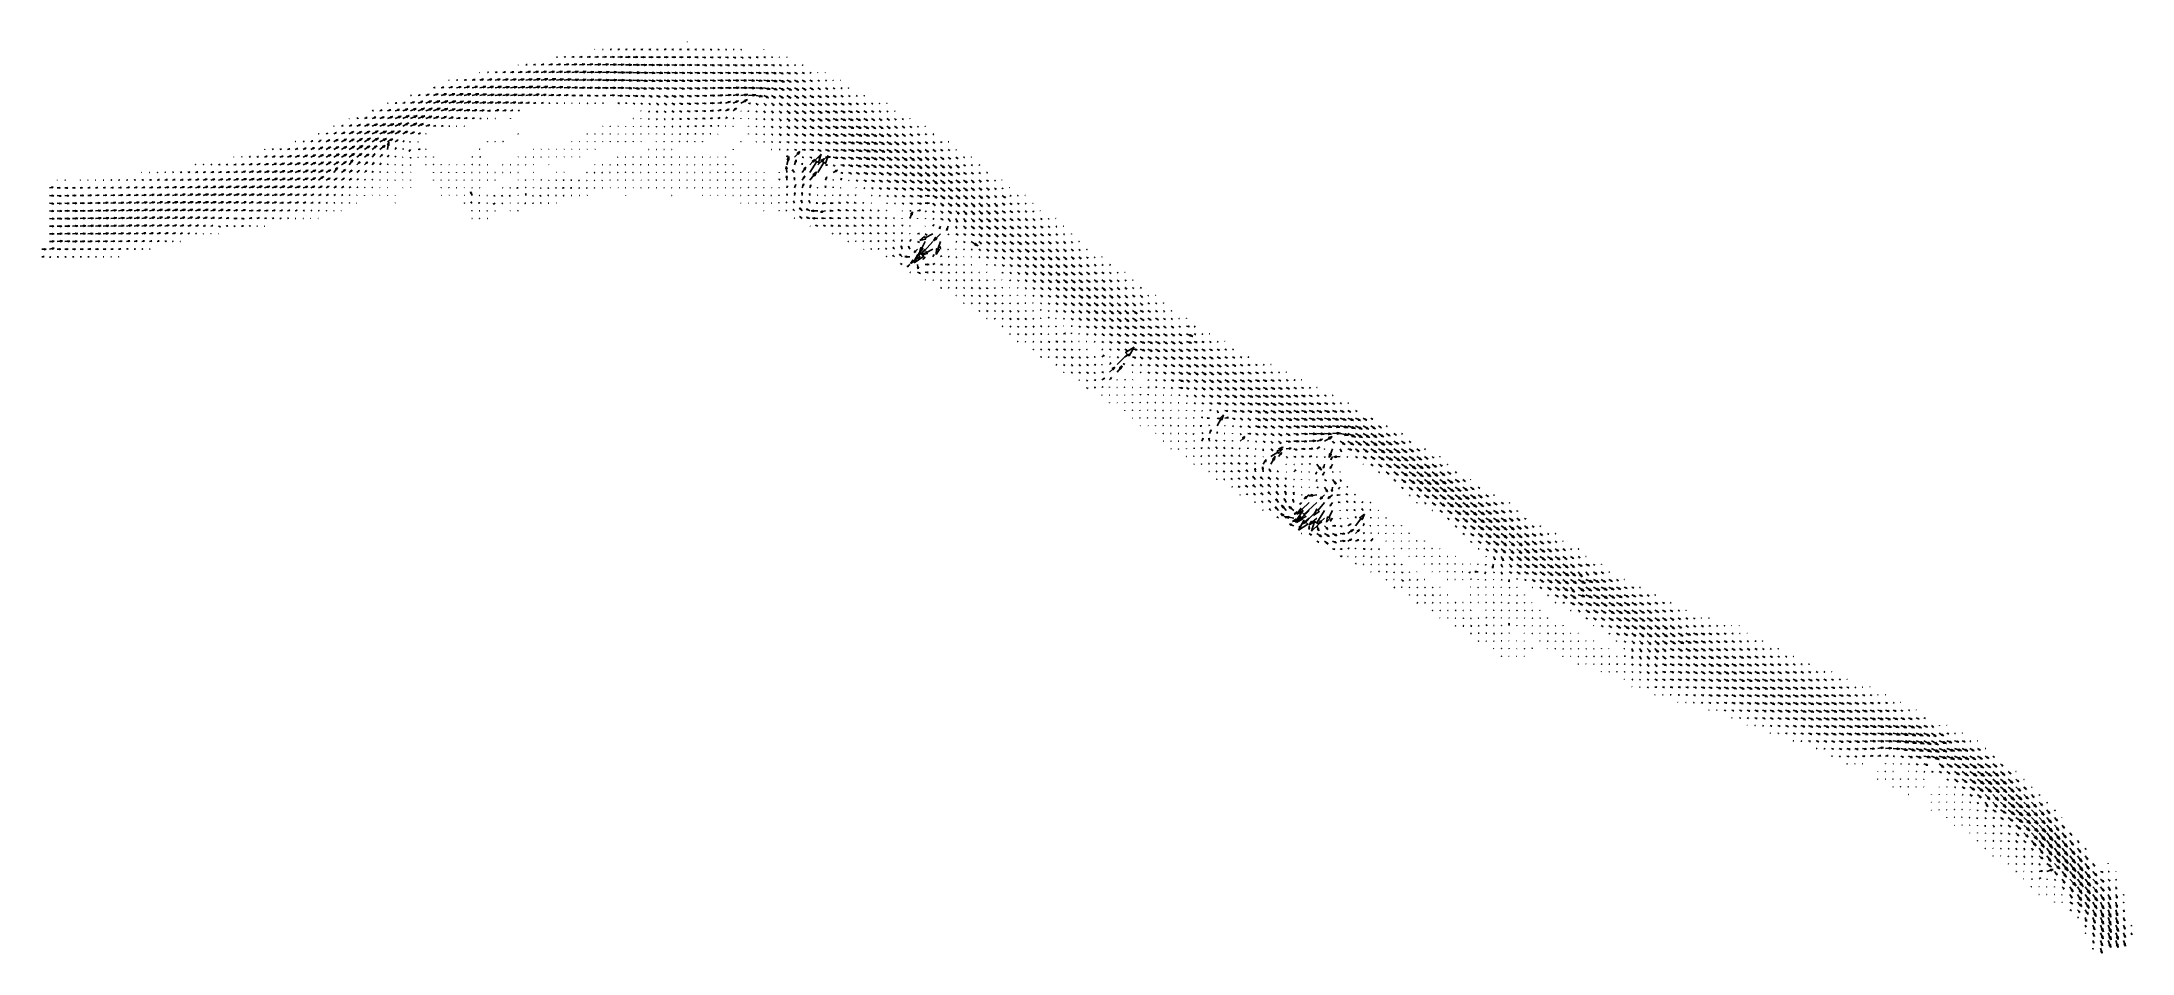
# Model space of a CAD drawing. Extents: x 64425 to 71228, y 9509 to 12475.
import ezdxf

# ---------------------------------------------------------------- set-up
doc = ezdxf.new("R2010")
doc.units = 0

# ---------------------------------------------------------------- blocks, each defined once
blk = doc.blocks.new('vector')
at = {"color": 0}
for points in [[(0, 0, 0), (0.6, 0, 0)], [(1, 0, 0), (0.6, -0.1, 0), (0.6, 0.1, 0), (1, 0, 0)]]:
    blk.add_polyline3d(points, dxfattribs=at)

msp = doc.modelspace()

# ---------------------------------------------------------------- block references
at = {"color": 7}
for p, xscale, yscale, rotation in [((66225, 12450), 0.265501918693, 0.265501918693, 11.4665814414), ((66250, 12450), 1.61232054617, 1.61232054617, 8.05276122627), ((66275, 12450), 3.50748917427, 3.50748917427, 8.52651235795), ((66300, 12450), 4.63973097786, 4.63973097786, 6.93165615513), ((66325, 12450), 5.40167401309, 5.40167401309, 4.13311066972), ((66350, 12450), 5.89924438453, 5.89924438453, 1.39742551202), ((66375, 12450), 6.22368701676, 6.22368701676, 1.88963861546), ((66400, 12450), 6.69740884211, 6.69740884211, -1.87850221612), ((66425, 12450), 6.07354278548, 6.07354278548, -2.10156644458), ((66450, 12450), 6.63686142968, 6.63686142968, 5.97163895977), ((66475, 12450), 6.03610763048, 6.03610763048, 0.180741819217), ((66500, 12450), 6.68050465138, 6.68050465138, 2.12933455123), ((66525, 12475), 0.456466174294, 0.456466174294, -10.4023212468), ((66525, 12450), 6.39842300244, 6.39842300244, -0.104011478449), ((66550, 12450), 6.12064818756, 6.12064818756, -0.0796759691802), ((66575, 12450), 5.72041451982, 5.72041451982, -2.85623624202), ((66600, 12450), 5.17400179745, 5.17400179745, -6.91468509554), ((66625, 12450), 4.79326592893, 4.79326592893, -7.64537143268), ((66650, 12450), 3.60147186185, 3.60147186185, -9.3557313013), ((66675, 12450), 2.72558412239, 2.72558412239, -4.78056467643), ((66700, 12450), 1.74520476846, 1.74520476846, -26.8452512286), ((65975, 12400), 0.617022886746, 0.617022886746, 9.36278796505), ((66000, 12400), 4.20004925739, 4.20004925739, 10.6071498094), ((66025, 12400), 6.82912203887, 6.82912203887, 11.6327656025), ((66050, 12400), 9.52719585067, 9.52719585067, 12.4296673994), ((66075, 12400), 11.8787860793, 11.8787860793, 12.6967883554), ((66100, 12400), 13.6616018228, 13.6616018228, 10.6373016889), ((66100, 12425), 2.89546907254, 2.89546907254, 0.783071211531), ((66125, 12400), 15.4480515899, 15.4480515899, 10.22571356), ((66125, 12425), 4.90798851485, 4.90798851485, 11.7504178231), ((66150, 12400), 16.4942119153, 16.4942119153, 9.52585646482), ((66150, 12425), 7.11434328583, 7.11434328583, 11.1238272152), ((66175, 12400), 17.7852292102, 17.7852292102, 8.90892084499), ((66175, 12425), 8.86058787163, 8.86058787163, 9.18785738036), ((66200, 12425), 10.7953684248, 10.7953684248, 8.50396327179), ((66200, 12400), 18.3669458442, 18.3669458442, 7.33617571463), ((66225, 12400), 19.1036886051, 19.1036886051, 6.35819416473), ((66225, 12425), 11.9116321254, 11.9116321254, 6.41634846662), ((66250, 12400), 19.4869522349, 19.4869522349, 5.49362986051), ((66250, 12425), 12.8882004456, 12.8882004456, 6.57305900422), ((66275, 12400), 20.0591568935, 20.0591568935, 4.72600179991), ((66275, 12425), 13.7729707136, 13.7729707136, 5.79251728548), ((66300, 12425), 14.4425573402, 14.4425573402, 4.69757295681), ((66300, 12400), 19.9745483306, 19.9745483306, 3.20615061962), ((66325, 12425), 14.4331573505, 14.4331573505, 2.77100693995), ((66325, 12400), 20.0028518132, 20.0028518132, 1.57742945627), ((66350, 12425), 14.6412583916, 14.6412583916, 1.54951110816), ((66350, 12400), 19.9833142448, 19.9833142448, 0.231036223579), ((66375, 12425), 14.5890961952, 14.5890961952, 1.04056454683), ((66375, 12400), 19.3374452281, 19.3374452281, -1.25029922669), ((66400, 12400), 19.0584104365, 19.0584104365, -2.28294686673), ((66400, 12425), 14.1352349156, 14.1352349156, -0.353478646698), ((66425, 12400), 18.7476188664, 18.7476188664, -2.28363974841), ((66425, 12425), 13.9906885493, 13.9906885493, -0.73555242088), ((66450, 12400), 18.0729691727, 18.0729691727, -2.74148719521), ((66450, 12425), 13.5288560526, 13.5288560526, -0.509562570153), ((66475, 12400), 17.1133368128, 17.1133368128, -3.21611848559), ((66475, 12425), 13.1391139076, 13.1391139076, -0.992002085797), ((66500, 12400), 16.5546004965, 16.5546004965, -3.64071096213), ((66500, 12425), 12.4867224978, 12.4867224978, -1.67036639426), ((66525, 12400), 15.8812477566, 15.8812477566, -4.75028682773), ((66525, 12425), 12.0797078423, 12.0797078423, -1.87323047326), ((66550, 12425), 11.4865204071, 11.4865204071, -3.51548004743), ((66550, 12400), 15.1665594206, 15.1665594206, -5.13512342729), ((66575, 12400), 14.5067432588, 14.5067432588, -6.44278276852), ((66575, 12425), 10.9689489912, 10.9689489912, -5.01374406281), ((66600, 12400), 14.0137073965, 14.0137073965, -7.54678196128), ((66600, 12425), 10.3992667219, 10.3992667219, -7.03167933409), ((66625, 12425), 9.97929569117, 9.97929569117, -8.80530688509), ((66625, 12400), 13.7762568602, 13.7762568602, -8.03150165613), ((66650, 12400), 13.656229032, 13.656229032, -8.03041468591), ((66650, 12425), 9.4701434312, 9.4701434312, -8.05617152792), ((66675, 12425), 8.40968366802, 8.40968366802, -12.5189070724), ((66675, 12400), 12.9673341025, 12.9673341025, -8.95001786173), ((66700, 12425), 8.04597418041, 8.04597418041, -12.8323225461), ((66700, 12400), 12.8034236551, 12.8034236551, -10.2470074911), ((66725, 12425), 7.20725215292, 7.20725215292, -15.3221561332), ((66725, 12400), 12.4817747847, 12.4817747847, -9.40687602691), ((66750, 12400), 11.9021099552, 11.9021099552, -9.09191025521), ((66750, 12425), 6.52764290396, 6.52764290396, -5.81674401268), ((66775, 12450), 0.570129639289, 0.570129639289, -63.1905914015), ((66775, 12425), 5.35063285485, 5.35063285485, -7.72099408882), ((66775, 12400), 11.2745106238, 11.2745106238, -5.63467537026), ((66800, 12400), 9.69676310275, 9.69676310275, -12.1465328126), ((66800, 12425), 3.23519147554, 3.23519147554, -6.53275198885), ((66825, 12400), 7.1805836558, 7.1805836558, -15.8444033877), ((66825, 12425), 0.730360643827, 0.730360643827, -19.0229334616), ((66850, 12400), 5.42212488755, 5.42212488755, -23.9881158516), ((66850, 12425), 0.468672910235, 0.468672910235, -35.655092615), ((66875, 12400), 3.02380174888, 3.02380174888, -22.3084720606), ((66900, 12400), 2.11246529735, 2.11246529735, -26.3833160607), ((65700, 12325), 4.88274297692, 4.88274297692, 18.0035428043), ((65725, 12325), 8.93583747893, 8.93583747893, 17.3726494341), ((65750, 12325), 12.4195323354, 12.4195323354, 16.0541149908), ((65750, 12350), 0.285190510162, 0.285190510162, -9.74084817532), ((65775, 12325), 15.2320536712, 15.2320536712, 14.2076776424), ((65775, 12350), 3.4060425366, 3.4060425366, 12.6828376133), ((65800, 12325), 16.8449482671, 16.8449482671, 14.4910734183), ((65800, 12350), 6.96709650058, 6.96709650058, 13.2991890382), ((65825, 12325), 18.799480761, 18.799480761, 14.1832808171), ((65825, 12350), 10.1070647502, 10.1070647502, 15.097686965), ((65850, 12325), 20.3281970544, 20.3281970544, 13.6222896653), ((65850, 12350), 12.7278186945, 12.7278186945, 14.0221795647), ((65850, 12375), 0.342148375937, 0.342148375937, -5.12851010486), ((65875, 12325), 20.8587925246, 20.8587925246, 12.5034171047), ((65875, 12350), 15.1285483782, 15.1285483782, 13.5878282528), ((65875, 12375), 3.48458459987, 3.48458459987, 14.7411180518), ((65900, 12350), 16.7406798145, 16.7406798145, 12.3654648411), ((65900, 12325), 21.5759721078, 21.5759721078, 11.4740302552), ((65900, 12375), 6.52514771762, 6.52514771762, 12.4368489515), ((65925, 12350), 17.9095290828, 17.9095290828, 11.5012662452), ((65925, 12325), 21.9314361335, 21.9314361335, 10.2953745475), ((65925, 12375), 9.50419999327, 9.50419999327, 13.1378288446), ((65950, 12325), 22.4879172967, 22.4879172967, 9.7300530382), ((65950, 12350), 19.0405452535, 19.0405452535, 10.5815087093), ((65950, 12375), 11.4260764315, 11.4260764315, 9.90245629915), ((65975, 12350), 20.1475844188, 20.1475844188, 10.1594619491), ((65975, 12325), 22.6549136276, 22.6549136276, 9.61817544353), ((65975, 12375), 13.5016618112, 13.5016618112, 11.0885624993), ((66000, 12350), 21.0381497271, 21.0381497271, 10.3394131594), ((66000, 12325), 22.8085637929, 22.8085637929, 10.2861279549), ((66000, 12375), 15.1543016249, 15.1543016249, 11.1687876937), ((66025, 12350), 21.8174757485, 21.8174757485, 11.1234855938), ((66025, 12325), 22.6497781716, 22.6497781716, 10.7636250408), ((66025, 12375), 16.6686334562, 16.6686334562, 11.2752687433), ((66050, 12375), 18.0873073622, 18.0873073622, 11.8805064793), ((66050, 12350), 22.1786522218, 22.1786522218, 11.2839970054), ((66050, 12325), 22.5773718805, 22.5773718805, 11.1797629494), ((66075, 12375), 19.3336723925, 19.3336723925, 11.4305256489), ((66075, 12350), 22.810637536, 22.810637536, 10.6143593546), ((66075, 12325), 21.9685712527, 21.9685712527, 10.3191397865), ((66100, 12375), 20.2971825167, 20.2971825167, 10.3751810967), ((66100, 12350), 22.9439679056, 22.9439679056, 9.94591252243), ((66100, 12325), 20.9456395386, 20.9456395386, 9.26190709036), ((66125, 12375), 21.0055129437, 21.0055129437, 9.48203175473), ((66125, 12350), 22.5843704186, 22.5843704186, 8.08985695838), ((66125, 12325), 20.2117234945, 20.2117234945, 6.31041018565), ((66150, 12375), 21.6737687962, 21.6737687962, 8.74292465843), ((66150, 12350), 22.5351211146, 22.5351211146, 7.12711875056), ((66150, 12325), 18.8862678756, 18.8862678756, 5.39138694095), ((66175, 12375), 22.1037541371, 22.1037541371, 7.61522744014), ((66175, 12350), 22.0862815671, 22.0862815671, 5.53124599506), ((66175, 12325), 18.1889573764, 18.1889573764, 3.77909688204), ((66200, 12375), 22.1245444533, 22.1245444533, 6.43285777084), ((66200, 12350), 21.9795577091, 21.9795577091, 5.33265423573), ((66200, 12325), 17.4155605997, 17.4155605997, 2.85148543438), ((66225, 12375), 22.3804645371, 22.3804645371, 5.52225722668), ((66225, 12350), 21.9448837382, 21.9448837382, 4.73206150106), ((66225, 12325), 18.322134646, 18.322134646, 1.39546754716), ((66250, 12375), 22.5116763641, 22.5116763641, 4.59868374882), ((66250, 12350), 21.9786243468, 21.9786243468, 2.82059882884), ((66250, 12325), 17.7669396656, 17.7669396656, 0.148880440136), ((66275, 12375), 22.6216583088, 22.6216583088, 3.37454331805), ((66275, 12350), 21.8685777926, 21.8685777926, 2.19935251605), ((66275, 12325), 17.6582759043, 17.6582759043, 1.53464687123), ((66300, 12375), 22.6800658538, 22.6800658538, 1.55867899649), ((66300, 12350), 22.4343236304, 22.4343236304, 0.0241619988118), ((66300, 12325), 19.281707671, 19.281707671, 0.436979216849), ((66325, 12350), 22.4563585172, 22.4563585172, -2.54216816969), ((66325, 12325), 20.4121903784, 20.4121903784, -4.03656507218), ((66325, 12375), 22.5365219942, 22.5365219942, -0.354547164102), ((66350, 12325), 19.7876661487, 19.7876661487, -7.51246690474), ((66350, 12350), 22.5122745502, 22.5122745502, -4.28861445504), ((66350, 12375), 22.3404539694, 22.3404539694, -1.89085613543), ((66375, 12350), 21.7536928775, 21.7536928775, -6.69489326593), ((66375, 12325), 18.50390167, 18.50390167, -10.1115478394), ((66375, 12375), 22.0032048793, 22.0032048793, -3.48699242437), ((66400, 12350), 21.0052088359, 21.0052088359, -7.41496566311), ((66400, 12325), 17.8010819231, 17.8010819231, -10.6785417837), ((66400, 12375), 21.389239451, 21.389239451, -4.77793673661), ((66425, 12350), 20.3168213097, 20.3168213097, -7.80528818492), ((66425, 12325), 16.9075773863, 16.9075773863, -11.9262717853), ((66425, 12375), 20.8221074018, 20.8221074018, -5.32379262166), ((66450, 12350), 19.4117147161, 19.4117147161, -8.38998856784), ((66450, 12325), 16.7352077755, 16.7352077755, -10.8699594696), ((66450, 12375), 20.0046331008, 20.0046331008, -5.27295989639), ((66475, 12325), 17.0166123897, 17.0166123897, -11.8758951419), ((66475, 12350), 18.6435511229, 18.6435511229, -8.53991806304), ((66475, 12375), 19.326006541, 19.326006541, -5.56863478756), ((66500, 12325), 16.9005682598, 16.9005682598, -12.1997243521), ((66500, 12350), 18.2780479532, 18.2780479532, -8.45633309008), ((66500, 12375), 18.2922950865, 18.2922950865, -6.21005055178), ((66525, 12350), 17.8277390878, 17.8277390878, -9.07546960492), ((66525, 12325), 16.4283925985, 16.4283925985, -10.4408833019), ((66525, 12375), 17.6376675269, 17.6376675269, -6.41650090206), ((66550, 12350), 17.2976731992, 17.2976731992, -8.43641157296), ((66550, 12325), 16.2766601036, 16.2766601036, -8.97751703132), ((66550, 12375), 16.8423316565, 16.8423316565, -7.32881360087), ((66575, 12375), 16.5184818764, 16.5184818764, -7.4616597636), ((66575, 12350), 17.0715302319, 17.0715302319, -7.50900016032), ((66575, 12325), 16.2647583731, 16.2647583731, -6.16173097376), ((66600, 12375), 16.3088465431, 16.3088465431, -7.45955318883), ((66600, 12350), 17.1281397017, 17.1281397017, -6.30364951151), ((66600, 12325), 16.678533148, 16.678533148, -2.84445413592), ((66625, 12375), 16.1666255895, 16.1666255895, -7.35887630589), ((66625, 12350), 17.3935683192, 17.3935683192, -4.92810835577), ((66625, 12325), 17.551137635, 17.551137635, -1.07667616617), ((66650, 12375), 16.1063138762, 16.1063138762, -7.06827071113), ((66650, 12350), 17.9096826798, 17.9096826798, -4.71669869004), ((66650, 12325), 18.5117372258, 18.5117372258, -0.100710778012), ((66675, 12375), 16.2527784015, 16.2527784015, -7.54008835977), ((66675, 12350), 18.4270141792, 18.4270141792, -4.30361798019), ((66675, 12325), 19.273552069, 19.273552069, 2.44853159685), ((66700, 12375), 16.397670871, 16.397670871, -7.33096876848), ((66700, 12350), 18.9282259107, 18.9282259107, -4.10761988013), ((66700, 12325), 21.0465221447, 21.0465221447, 1.5557828482), ((66725, 12375), 16.4793301106, 16.4793301106, -7.29705525478), ((66725, 12350), 19.5123517943, 19.5123517943, -5.34198221677), ((66725, 12325), 22.0916954734, 22.0916954734, -1.22799652824), ((66750, 12375), 16.2873288964, 16.2873288964, -8.48630001974), ((66750, 12350), 19.8452082529, 19.8452082529, -7.21606439342), ((66750, 12325), 22.6689616986, 22.6689616986, -4.7226717611), ((66775, 12325), 21.2615534363, 21.2615534363, -12.2483974573), ((66775, 12375), 15.6791957028, 15.6791957028, -10.1431465635), ((66775, 12350), 19.9814131728, 19.9814131728, -8.87928722238), ((66800, 12325), 19.7353105891, 19.7353105891, -18.9796480482), ((66800, 12350), 18.73217095, 18.73217095, -13.6306492886), ((66800, 12375), 15.076654998, 15.076654998, -11.163468452), ((66825, 12325), 17.741050522, 17.741050522, -24.4888907699), ((66825, 12350), 17.4209735236, 17.4209735236, -18.5126807032), ((66825, 12375), 13.4055460163, 13.4055460163, -16.1913592991), ((66850, 12325), 16.5442211785, 16.5442211785, -27.5322333727), ((66850, 12350), 15.429481538, 15.429481538, -22.3281972017), ((66850, 12375), 11.9572996876, 11.9572996876, -17.8222102766), ((66875, 12325), 15.4003677632, 15.4003677632, -29.5992543477), ((66875, 12350), 13.8272441896, 13.8272441896, -26.3886784166), ((66875, 12375), 10.2826033195, 10.2826033195, -21.7168462663), ((66900, 12325), 14.0699520244, 14.0699520244, -29.5789060601), ((66900, 12350), 11.5217409163, 11.5217409163, -27.8102310821), ((66900, 12375), 7.35763857577, 7.35763857577, -25.7271365715), ((66925, 12325), 12.4838725812, 12.4838725812, -28.3348856063), ((66925, 12350), 9.19409272913, 9.19409272913, -26.8864958629), ((66925, 12375), 3.83856033813, 3.83856033813, -28.6226060606), ((66950, 12325), 10.5722039206, 10.5722039206, -27.9819846629), ((66950, 12350), 6.57806489275, 6.57806489275, -24.5138154127), ((66950, 12375), 0.925543878272, 0.925543878272, -24.2915385954), ((66975, 12325), 8.63467710647, 8.63467710647, -26.8999094867), ((66975, 12350), 4.00444319565, 4.00444319565, -27.0495105378), ((66975, 12375), 0.401532754347, 0.401532754347, -24.2081678181), ((67000, 12325), 6.37199888706, 6.37199888706, -24.2183428464), ((67000, 12350), 0.915333416317, 0.915333416317, -38.4590245803), ((67025, 12325), 4.63972648715, 4.63972648715, -22.7660615308), ((67025, 12350), 0.302714325849, 0.302714325849, -36.7242174927), ((67050, 12325), 1.55147328129, 1.55147328129, -35.9277577012), ((65500, 12250), 4.1844302114, 4.1844302114, 22.503224554), ((65525, 12250), 8.29565959176, 8.29565959176, 22.4288197571), ((65550, 12250), 11.6439255125, 11.6439255125, 20.4452662137), ((65550, 12275), 2.32119800391, 2.32119800391, 22.8630369884), ((65575, 12250), 14.4960297684, 14.4960297684, 20.4125564815), ((65575, 12275), 4.97115113283, 4.97115113283, 12.8773187969), ((65600, 12250), 17.3863194898, 17.3863194898, 21.9005037452), ((65600, 12275), 8.36321606761, 8.36321606761, 16.8534352284), ((65625, 12250), 20.2792391117, 20.2792391117, 23.1973898913), ((65625, 12275), 13.2056811666, 13.2056811666, 20.9242567157), ((65625, 12300), 2.81803198558, 2.81803198558, 28.2757775884), ((65650, 12250), 21.7116984072, 21.7116984072, 23.420585962), ((65650, 12275), 16.6526808577, 16.6526808577, 23.3136173321), ((65650, 12300), 7.01590911711, 7.01590911711, 22.8301147095), ((65675, 12250), 22.6276358046, 22.6276358046, 22.7090102913), ((65675, 12275), 19.5875334076, 19.5875334076, 23.0458796205), ((65675, 12300), 11.7012662844, 11.7012662844, 21.7084647672), ((65700, 12250), 23.8749177386, 23.8749177386, 23.3665666228), ((65700, 12275), 21.7140095845, 21.7140095845, 21.1254672881), ((65700, 12300), 15.8932209756, 15.8932209756, 21.2322258083), ((65725, 12275), 23.0529045909, 23.0529045909, 19.0672894564), ((65725, 12250), 23.0475883715, 23.0475883715, 20.7926674757), ((65725, 12300), 18.3501489591, 18.3501489591, 18.8072943631), ((65750, 12275), 23.4432303428, 23.4432303428, 17.3332089374), ((65750, 12250), 21.8504243847, 21.8504243847, 18.4199466285), ((65750, 12300), 20.0369665666, 20.0369665666, 16.8579191305), ((65775, 12300), 21.9371447017, 21.9371447017, 16.446162311), ((65775, 12275), 22.9801605141, 22.9801605141, 16.339963263), ((65775, 12250), 19.5981434054, 19.5981434054, 15.5721592937), ((65800, 12300), 22.2463245832, 22.2463245832, 15.9304093216), ((65800, 12275), 22.3841781671, 22.3841781671, 14.6259674125), ((65800, 12250), 17.9318559533, 17.9318559533, 11.6520224363), ((65825, 12300), 22.3908008959, 22.3908008959, 14.2660742345), ((65825, 12275), 21.8903606472, 21.8903606472, 12.5292122721), ((65825, 12250), 16.5251503524, 16.5251503524, 11.0692192863), ((65850, 12300), 22.7238797785, 22.7238797785, 12.8701436391), ((65850, 12275), 20.6342419298, 20.6342419298, 10.5758677521), ((65850, 12250), 14.9209426667, 14.9209426667, 8.83307742542), ((65875, 12300), 22.2878207383, 22.2878207383, 10.2771168949), ((65875, 12275), 19.5745089284, 19.5745089284, 10.9566185951), ((65875, 12250), 10.3882377763, 10.3882377763, 7.59065014381), ((65900, 12300), 22.3251184525, 22.3251184525, 10.3580096343), ((65900, 12275), 18.7849705164, 18.7849705164, 12.4236530109), ((65900, 12250), 12.2289701149, 12.2289701149, 15.2047445458), ((65925, 12300), 21.737545479, 21.737545479, 9.82794282778), ((65925, 12275), 18.6841217753, 18.6841217753, 11.7321518978), ((65925, 12250), 11.0218174133, 11.0218174133, 14.5120703776), ((65950, 12300), 21.9288344357, 21.9288344357, 9.27881246714), ((65950, 12275), 17.8532622144, 17.8532622144, 11.2353227041), ((65950, 12250), 8.53784691129, 8.53784691129, 13.8010055649), ((65975, 12300), 21.0297290423, 21.0297290423, 8.51356057583), ((65975, 12275), 15.8882608299, 15.8882608299, 9.29179492164), ((65975, 12250), 5.19862942279, 5.19862942279, 20.021363644), ((66000, 12300), 20.7201367807, 20.7201367807, 11.0521240743), ((66000, 12275), 11.8387454415, 11.8387454415, 9.97507444755), ((66025, 12300), 18.967106964, 18.967106964, 13.0743012218), ((66025, 12275), 8.18302720485, 8.18302720485, 8.31957449789), ((66050, 12300), 16.9762045504, 16.9762045504, 11.0942885138), ((66050, 12275), 7.51306952879, 7.51306952879, 15.06316308), ((66075, 12300), 16.2700040742, 16.2700040742, 9.93460429722), ((66075, 12275), 2.94841232428, 2.94841232428, 0.713683297998), ((66100, 12300), 13.8028900154, 13.8028900154, 8.44996136988), ((66100, 12275), 2.88841029987, 2.88841029987, 1.04701627811), ((66125, 12300), 13.1470630378, 13.1470630378, 8.80813526595), ((66125, 12275), 2.05725803021, 2.05725803021, 9.33368458401), ((66150, 12300), 11.9952209942, 11.9952209942, 2.65254044787), ((66150, 12275), 0.964815710015, 0.964815710015, 13.1852984459), ((66175, 12300), 10.6306748261, 10.6306748261, 2.937660408), ((66175, 12275), 0.51930638731, 0.51930638731, 14.1701449268), ((66200, 12300), 10.4149834427, 10.4149834427, -1.67984093265), ((66200, 12275), 1.54736398376, 1.54736398376, -10.6124335756), ((66225, 12300), 10.5312420295, 10.5312420295, -3.61372542303), ((66225, 12275), 1.43675712051, 1.43675712051, -7.73057213002), ((66250, 12300), 10.3427898474, 10.3427898474, 1.78578230754), ((66250, 12275), 2.98311803573, 2.98311803573, 8.34186836777), ((66275, 12300), 13.4536912294, 13.4536912294, 5.99157299511), ((66300, 12300), 14.3956367931, 14.3956367931, -3.67967905422), ((66300, 12275), 4.85822195963, 4.85822195963, -2.75193979654), ((66325, 12300), 14.2118695305, 14.2118695305, -6.10240461204), ((66325, 12275), 3.88189516623, 3.88189516623, -2.4588805107), ((66350, 12300), 14.3868428691, 14.3868428691, -9.22167221397), ((66350, 12275), 4.77521435689, 4.77521435689, -19.818448794), ((66375, 12300), 12.2204775012, 12.2204775012, -14.6828532609), ((66375, 12275), 5.08704559945, 5.08704559945, -29.6186047178), ((66375, 12250), 0.623070564102, 0.623070564102, -68.8117887078), ((66400, 12300), 12.3375682654, 12.3375682654, -19.2527331535), ((66400, 12275), 7.34352967832, 7.34352967832, -35.9036992021), ((66400, 12250), 4.32228968674, 4.32228968674, -63.3261924136), ((66425, 12275), 9.01079148971, 9.01079148971, -33.4323301035), ((66425, 12250), 6.15656760554, 6.15656760554, -47.8880923473), ((66425, 12300), 12.7049947552, 12.7049947552, -20.3453519746), ((66450, 12300), 13.7376707056, 13.7376707056, -19.8715203629), ((66450, 12275), 10.5571557901, 10.5571557901, -28.0444280274), ((66450, 12250), 7.70351413172, 7.70351413172, -36.2065618773), ((66475, 12300), 14.6465855055, 14.6465855055, -17.4621029161), ((66475, 12275), 11.4931461526, 11.4931461526, -22.4250207497), ((66475, 12250), 8.37359392694, 8.37359392694, -25.6545878413), ((66500, 12300), 14.0720969535, 14.0720969535, -15.8786227935), ((66500, 12275), 11.2185454691, 11.2185454691, -17.9117741768), ((66500, 12250), 8.863351799, 8.863351799, -19.287815651), ((66525, 12300), 14.4638433475, 14.4638433475, -12.7466906547), ((66525, 12275), 12.1572767515, 12.1572767515, -13.6439214175), ((66525, 12250), 9.74694650897, 9.74694650897, -13.0808393976), ((66550, 12300), 14.4590909659, 14.4590909659, -9.55098848922), ((66550, 12275), 12.030972831, 12.030972831, -8.6558391997), ((66550, 12250), 9.56800135321, 9.56800135321, -6.64046255934), ((66575, 12300), 14.2485749987, 14.2485749987, -4.7218789009), ((66575, 12275), 12.3150625685, 12.3150625685, -3.50964116959), ((66575, 12250), 10.770447421, 10.770447421, -2.89053417193), ((66600, 12250), 11.1172151151, 11.1172151151, 6.64803424842), ((66600, 12300), 15.3852969764, 15.3852969764, -0.612525028057), ((66600, 12275), 13.8123777818, 13.8123777818, 1.30341274983), ((66625, 12250), 11.1446396386, 11.1446396386, 17.5876835293), ((66625, 12275), 13.6130715179, 13.6130715179, 10.5811905393), ((66625, 12300), 16.5990403839, 16.5990403839, 3.88584893688), ((66650, 12275), 17.0524416814, 17.0524416814, 20.3256258752), ((66650, 12250), 12.9057573922, 12.9057573922, 27.852190369), ((66650, 12300), 18.3247296542, 18.3247296542, 8.58169952583), ((66675, 12250), 13.7567823733, 13.7567823733, 40.5522533702), ((66675, 12275), 18.7541703708, 18.7541703708, 26.3486308759), ((66675, 12300), 19.2262395561, 19.2262395561, 11.2646761708), ((66700, 12275), 24.172214625, 24.172214625, 29.0874959704), ((66700, 12300), 22.7018397886, 22.7018397886, 9.60801674321), ((66700, 12250), 0.211224504651, 0.211224504651, 116.039887311), ((66725, 12250), 2.0892431502, 2.0892431502, -113.317924942), ((66725, 12300), 24.060373935, 24.060373935, 5.43601841535), ((66725, 12275), 6.10835512323, 6.10835512323, -8.70518066699), ((66750, 12275), 8.24777169841, 8.24777169841, -47.8990841147), ((66750, 12250), 4.14094859974, 4.14094859974, -62.5231182257), ((66750, 12300), 20.3932888571, 20.3932888571, -9.69521412736), ((66775, 12300), 16.6797772608, 16.6797772608, -25.3930657107), ((66775, 12275), 10.0516678293, 10.0516678293, -44.4253423403), ((66775, 12250), 6.86344379759, 6.86344379759, -55.8265375507), ((66800, 12300), 15.4306190203, 15.4306190203, -31.430857067), ((66800, 12275), 11.4010934871, 11.4010934871, -41.5701581568), ((66800, 12250), 9.03987434783, 9.03987434783, -51.313529589), ((66825, 12300), 15.6301725226, 15.6301725226, -32.0445751813), ((66825, 12275), 12.7613438781, 12.7613438781, -37.0498036828), ((66825, 12250), 10.8792740978, 10.8792740978, -45.2961957319), ((66850, 12300), 15.6577041733, 15.6577041733, -32.4304369689), ((66850, 12275), 13.9270978805, 13.9270978805, -34.7572284067), ((66850, 12250), 12.912061976, 12.912061976, -38.1978906593), ((66875, 12300), 15.5743997599, 15.5743997599, -31.7162709934), ((66875, 12275), 14.8607722982, 14.8607722982, -32.2943894226), ((66875, 12250), 14.6969420139, 14.6969420139, -34.6504041695), ((66900, 12300), 15.0396214972, 15.0396214972, -30.3488830408), ((66900, 12275), 15.235163932, 15.235163932, -30.5143597071), ((66900, 12250), 15.2607239227, 15.2607239227, -31.5305252607), ((66925, 12250), 15.7048599172, 15.7048599172, -28.5651016215), ((66925, 12300), 14.2106868127, 14.2106868127, -28.0734952423), ((66925, 12275), 15.2141518463, 15.2141518463, -28.1971727481), ((66950, 12250), 16.141920835, 16.141920835, -25.3899632126), ((66950, 12300), 13.317578639, 13.317578639, -26.6454748266), ((66950, 12275), 15.1261541291, 15.1261541291, -25.3927945424), ((66975, 12275), 14.6519668752, 14.6519668752, -23.5604551347), ((66975, 12250), 16.2560898701, 16.2560898701, -22.4831952398), ((66975, 12300), 12.0470715892, 12.0470715892, -24.8796703501), ((67000, 12250), 15.8928347225, 15.8928347225, -20.9251000264), ((67000, 12275), 13.6886975432, 13.6886975432, -22.8416866705), ((67000, 12300), 10.5678296435, 10.5678296435, -23.944023978), ((67025, 12275), 12.4303523836, 12.4303523836, -23.1834629989), ((67025, 12250), 15.2601045445, 15.2601045445, -20.5750922679), ((67025, 12300), 8.76745889649, 8.76745889649, -24.0357163639), ((67050, 12250), 13.9154450854, 13.9154450854, -21.9674897402), ((67050, 12275), 10.7118779552, 10.7118779552, -23.6076567539), ((67050, 12300), 6.63568858589, 6.63568858589, -23.6023008809), ((67075, 12250), 12.6724147811, 12.6724147811, -23.5444281979), ((67075, 12275), 8.87668385046, 8.87668385046, -25.6697353367), ((67075, 12300), 4.33734010481, 4.33734010481, -28.0539895394), ((67100, 12250), 11.0379197482, 11.0379197482, -25.6598377787), ((67100, 12275), 6.91634380825, 6.91634380825, -25.8408222627), ((67100, 12300), 2.45689697998, 2.45689697998, -18.9941600378), ((67125, 12250), 9.06834325616, 9.06834325616, -24.4552306193), ((67125, 12275), 4.604338274, 4.604338274, -26.7876589654), ((67150, 12250), 6.63598457704, 6.63598457704, -31.4263752763), ((67150, 12275), 2.29516287291, 2.29516287291, -12.276999691), ((67175, 12250), 5.06208492268, 5.06208492268, -35.2520500787), ((67175, 12275), 0.411016949211, 0.411016949211, -67.6852282493), ((67200, 12250), 2.28180893559, 2.28180893559, -19.0661627259), ((65350, 12175), 6.24281489203, 6.24281489203, 24.0925538756), ((65375, 12175), 10.7730570277, 10.7730570277, 28.4168311814), ((65375, 12200), 1.59948405925, 1.59948405925, 24.7187912153), ((65400, 12175), 12.7873716162, 12.7873716162, 24.9503215359), ((65400, 12200), 6.2873801268, 6.2873801268, 25.1723522184), ((65425, 12175), 17.134656375, 17.134656375, 26.785482333), ((65425, 12200), 9.66939845697, 9.66939845697, 24.1436064937), ((65425, 12225), 0.861306733188, 0.861306733188, 30.3415458242), ((65450, 12175), 18.0781682401, 18.0781682401, 25.5725141161), ((65450, 12200), 13.69605867, 13.69605867, 25.6776276603), ((65450, 12225), 5.26739885246, 5.26739885246, 24.0873020985), ((65475, 12175), 20.0731229033, 20.0731229033, 26.9014219687), ((65475, 12200), 16.335462571, 16.335462571, 24.6299199415), ((65475, 12225), 9.73458173062, 9.73458173062, 23.9691257134), ((65500, 12175), 22.2019418325, 22.2019418325, 26.4471167078), ((65500, 12200), 18.5586221767, 18.5586221767, 24.5464987223), ((65500, 12225), 13.0269848043, 13.0269848043, 22.6833479305), ((65525, 12175), 23.4751144791, 23.4751144791, 23.9941277917), ((65525, 12200), 20.5794012901, 20.5794012901, 23.9329796915), ((65525, 12225), 15.8491459886, 15.8491459886, 22.6050175577), ((65550, 12200), 22.3796631836, 22.3796631836, 22.3729374792), ((65550, 12175), 23.3625734228, 23.3625734228, 23.5732993846), ((65550, 12225), 18.1849556457, 18.1849556457, 22.3093557039), ((65575, 12200), 22.5135951839, 22.5135951839, 25.4530524661), ((65575, 12175), 20.1547750083, 20.1547750083, 30.7844667515), ((65575, 12225), 20.6301249539, 20.6301249539, 22.9855785604), ((65600, 12200), 22.6165652463, 22.6165652463, 29.1449081862), ((65600, 12225), 22.2628008107, 22.2628008107, 25.6577600422), ((65600, 12175), 18.2239702948, 18.2239702948, 31.1802415605), ((65625, 12225), 23.5143738854, 23.5143738854, 25.7848644628), ((65625, 12200), 22.3616178708, 22.3616178708, 26.7131278846), ((65625, 12175), 14.4910488409, 14.4910488409, 28.1208442732), ((65650, 12225), 22.9229557359, 22.9229557359, 23.6684448792), ((65650, 12200), 19.0174820401, 19.0174820401, 28.0758850825), ((65650, 12175), 7.36802246723, 7.36802246723, 21.4698210387), ((65675, 12225), 20.7495104458, 20.7495104458, 23.5618945242), ((65675, 12200), 13.1154538386, 13.1154538386, 21.3275333735), ((65700, 12225), 18.0573317039, 18.0573317039, 21.5478666756), ((65700, 12200), 7.33022181735, 7.33022181735, 17.7937801251), ((65725, 12225), 17.9957953545, 17.9957953545, 20.9003329501), ((65725, 12200), 6.05154200119, 6.05154200119, 16.7860465109), ((65750, 12225), 14.7991270096, 14.7991270096, 20.551083764), ((65750, 12200), 2.93224354766, 2.93224354766, 13.4371294664), ((65775, 12225), 11.8302909508, 11.8302909508, 14.7734632067), ((65775, 12200), 0.572350815882, 0.572350815882, 19.8691294546), ((65800, 12225), 9.43685582228, 9.43685582228, 17.9181658118), ((65800, 12200), 0.274823007051, 0.274823007051, 24.7087540792), ((65825, 12225), 7.8950931107, 7.8950931107, 15.3561692596), ((65850, 12225), 5.24669765189, 5.24669765189, 6.28148117419), ((65875, 12225), 2.00537809507, 2.00537809507, 19.9692895959), ((65900, 12225), 1.18300768777, 1.18300768777, 9.32733393939), ((65950, 12225), 1.90286844827, 1.90286844827, 89.3414909448), ((66250, 12200), 0.218905879728, 0.218905879728, -157.796457885), ((66275, 12200), 0.333377953653, 0.333377953653, -163.166420006), ((66300, 12200), 0.278450955943, 0.278450955943, 175.593897817), ((66325, 12200), 0.238283241091, 0.238283241091, 126.290881592), ((66350, 12200), 0.214220104342, 0.214220104342, 126.996703624), ((66350, 12225), 0.265004346819, 0.265004346819, 29.3670820999), ((66375, 12200), 0.662532279471, 0.662532279471, -116.267179489), ((66375, 12225), 0.577556328106, 0.577556328106, -75.4044387568), ((66400, 12225), 2.7374679309, 2.7374679309, -75.9849692388), ((66400, 12200), 1.51708008594, 1.51708008594, -95.8896769153), ((66425, 12225), 4.03131053707, 4.03131053707, -58.4865998574), ((66425, 12200), 2.19455217169, 2.19455217169, -62.8704948334), ((66450, 12225), 5.03661590315, 5.03661590315, -41.9825442531), ((66450, 12200), 2.99912865197, 2.99912865197, -39.815051561), ((66475, 12225), 5.91753593679, 5.91753593679, -28.5311962312), ((66475, 12200), 3.92832440211, 3.92832440211, -23.6358680731), ((66500, 12225), 6.75403146047, 6.75403146047, -17.9552747592), ((66500, 12200), 4.82821415891, 4.82821415891, -13.1677359165), ((66525, 12225), 7.57460392907, 7.57460392907, -10.5080327615), ((66525, 12200), 5.60314641931, 5.60314641931, -3.85132404616), ((66550, 12225), 8.0375762293, 8.0375762293, -4.80851235855), ((66550, 12200), 5.94760691741, 5.94760691741, 2.36276943489), ((66575, 12200), 5.90850000891, 5.90850000891, 9.05878087312), ((66575, 12225), 8.37168765042, 8.37168765042, 3.10329423342), ((66600, 12225), 8.44769761208, 8.44769761208, 12.6899989789), ((66600, 12200), 5.51626280471, 5.51626280471, 19.3348227127), ((66625, 12225), 8.24075677576, 8.24075677576, 25.6467845476), ((66625, 12200), 4.42990020099, 4.42990020099, 32.094679988), ((66650, 12225), 7.34990080013, 7.34990080013, 35.6866047522), ((66650, 12200), 1.35883679471, 1.35883679471, 37.7297010758), ((66675, 12225), 2.25567462345, 2.25567462345, 44.1411490033), ((66675, 12200), 0.245486380766, 0.245486380766, -118.309348997), ((66700, 12225), 0.264589718881, 0.264589718881, -79.297913079), ((66725, 12225), 1.0474488214, 1.0474488214, -35.6885480568), ((66725, 12200), 0.297254132146, 0.297254132146, -62.1604267387), ((66750, 12225), 2.69613817502, 2.69613817502, -68.1672749592), ((66750, 12200), 1.92936432873, 1.92936432873, -70.7853749874), ((66775, 12225), 4.98116786341, 4.98116786341, -61.7818837602), ((66775, 12200), 3.68998695024, 3.68998695024, -61.524741321), ((66800, 12225), 7.18610383672, 7.18610383672, -54.975373216), ((66800, 12200), 5.86630004943, 5.86630004943, -51.0596316663), ((66825, 12225), 9.52849241913, 9.52849241913, -46.1959698388), ((66825, 12200), 8.8123343868, 8.8123343868, -42.114916495), ((66850, 12225), 12.6008492644, 12.6008492644, -39.0375605134), ((66850, 12200), 11.4234103536, 11.4234103536, -35.4596424931), ((66875, 12225), 14.1084977306, 14.1084977306, -35.5343774679), ((66875, 12200), 13.0671320671, 13.0671320671, -32.6168555073), ((66900, 12225), 14.9696374962, 14.9696374962, -33.0788066337), ((66900, 12200), 14.1475607991, 14.1475607991, -31.1424261516), ((66925, 12225), 16.0563548236, 16.0563548236, -29.491698133), ((66925, 12200), 15.6391045543, 15.6391045543, -28.3475481628), ((66950, 12225), 16.4194508322, 16.4194508322, -26.2523944027), ((66950, 12200), 16.3908263676, 16.3908263676, -26.6467536079), ((66975, 12225), 17.1948115458, 17.1948115458, -22.7658918864), ((66975, 12200), 17.5472356459, 17.5472356459, -23.1705584509), ((67000, 12200), 18.2442129782, 18.2442129782, -21.0459226267), ((67000, 12225), 17.3736926992, 17.3736926992, -20.7648225381), ((67025, 12225), 17.3446554089, 17.3446554089, -19.7508970096), ((67025, 12200), 18.6319832974, 18.6319832974, -19.5676555693), ((67050, 12225), 16.7888937871, 16.7888937871, -20.5176080306), ((67050, 12200), 18.8738916682, 18.8738916682, -19.7972324733), ((67075, 12200), 18.1656967584, 18.1656967584, -21.0609948648), ((67075, 12225), 15.9749142184, 15.9749142184, -21.8633105057), ((67100, 12200), 17.6709920228, 17.6709920228, -22.729437411), ((67100, 12225), 14.7230982431, 14.7230982431, -23.8696326653), ((67125, 12200), 16.3161760775, 16.3161760775, -26.0345684929), ((67125, 12225), 12.9384182116, 12.9384182116, -26.8751148092), ((67150, 12200), 14.832685079, 14.832685079, -29.0094441475), ((67150, 12225), 10.9284301106, 10.9284301106, -31.9126411016), ((67175, 12200), 13.1177759636, 13.1177759636, -31.3259749183), ((67175, 12225), 9.53490484497, 9.53490484497, -28.9891884398), ((67200, 12200), 11.3133759185, 11.3133759185, -31.6082427542), ((67200, 12225), 7.25164338282, 7.25164338282, -35.7055992182), ((67225, 12200), 9.53560220377, 9.53560220377, -30.5974817704), ((67225, 12225), 4.677616606, 4.677616606, -32.0725701141), ((67250, 12200), 7.14981384541, 7.14981384541, -32.0034730882), ((67250, 12225), 1.55917846906, 1.55917846906, -29.7226468154), ((67275, 12200), 4.52410485975, 4.52410485975, -38.934985997), ((67300, 12200), 0.259150685971, 0.259150685971, -38.3498870487), ((65150, 12125), 1.21939653271, 1.21939653271, 5.99930075515), ((65175, 12125), 3.56512003857, 3.56512003857, 11.0665844502), ((65200, 12125), 4.66650078856, 4.66650078856, 13.88235331), ((65225, 12125), 7.15318991322, 7.15318991322, 15.0810803536), ((65250, 12125), 8.87514798699, 8.87514798699, 18.9212547604), ((65250, 12150), 1.3858018475, 1.3858018475, 14.2710738127), ((65275, 12125), 11.3230269158, 11.3230269158, 21.3178978238), ((65275, 12150), 4.40090638275, 4.40090638275, 20.161617908), ((65300, 12125), 13.5156000608, 13.5156000608, 23.2714708754), ((65300, 12150), 7.27023240923, 7.27023240923, 21.1777021867), ((65325, 12125), 15.659198429, 15.659198429, 25.9112686855), ((65325, 12150), 10.2178567633, 10.2178567633, 25.7468304169), ((65325, 12175), 2.35800663246, 2.35800663246, 27.5631388812), ((65350, 12125), 17.4728254996, 17.4728254996, 26.4099315879), ((65350, 12100), 18.3519356523, 18.3519356523, 26.8013922583), ((65350, 12150), 13.3598008463, 13.3598008463, 26.2761584585), ((65375, 12100), 20.6704125786, 20.6704125786, 29.9810397886), ((65375, 12125), 18.2862926749, 18.2862926749, 27.906178474), ((65375, 12150), 15.8077879976, 15.8077879976, 27.4773879342), ((65400, 12150), 18.6938995132, 18.6938995132, 27.2594814045), ((65400, 12125), 19.8060640977, 19.8060640977, 27.5199600835), ((65400, 12100), 19.8437799477, 19.8437799477, 27.5300096884), ((65425, 12100), 21.3678746795, 21.3678746795, 33.6513087347), ((65425, 12125), 21.2233543006, 21.2233543006, 28.8138374937), ((65425, 12150), 18.3872629303, 18.3872629303, 27.1368351035), ((65450, 12125), 22.7726424349, 22.7726424349, 32.2055659985), ((65450, 12100), 20.0226659604, 20.0226659604, 33.774523873), ((65450, 12150), 20.7256084584, 20.7256084584, 28.406586498), ((65475, 12150), 22.9125674918, 22.9125674918, 30.5323526191), ((65475, 12125), 20.8749329843, 20.8749329843, 32.4541899102), ((65475, 12100), 17.1263942816, 17.1263942816, 33.4796934136), ((65500, 12150), 23.5628340746, 23.5628340746, 29.7210639191), ((65500, 12125), 20.3172009821, 20.3172009821, 36.1112420079), ((65500, 12100), 13.9070274092, 13.9070274092, 52.3106676376), ((65525, 12125), 21.6434566567, 21.6434566567, 36.7022652242), ((65525, 12150), 24.2813588836, 24.2813588836, 25.8714730658), ((65550, 12125), 23.5970435686, 23.5970435686, 79.7237457418), ((65550, 12150), 19.2959673021, 19.2959673021, 28.9624235366), ((65575, 12150), 11.6477298039, 11.6477298039, 28.622472105), ((65575, 12125), 6.30522332779, 6.30522332779, 63.1148272347), ((65600, 12150), 5.4357227261, 5.4357227261, 34.8573824638), ((65600, 12125), 2.82887191725, 2.82887191725, 60.0256540154), ((65625, 12125), 7.87537652459, 7.87537652459, -122.345560736), ((65625, 12150), 3.64653064882, 3.64653064882, -166.791837724), ((65650, 12150), 1.36062729092, 1.36062729092, -143.904864604), ((65650, 12125), 6.67937108821, 6.67937108821, 2.94606650019), ((65675, 12125), 1.81084727619, 1.81084727619, 120.395230786), ((65675, 12175), 1.34208453303, 1.34208453303, 39.5149544226), ((65850, 12125), 1.04017219479, 1.04017219479, 98.7196587055), ((65875, 12150), 0.214600609552, 0.214600609552, 12.7738997422), ((65900, 12150), 0.459783293118, 0.459783293118, 40.6567011754), ((65925, 12150), 1.45821535122, 1.45821535122, 4.19958947277), ((65975, 12175), 0.407386570505, 0.407386570505, -10.906290763), ((66025, 12125), 0.218483807819, 0.218483807819, -166.550573108), ((66050, 12125), 0.317911143898, 0.317911143898, -162.70783337), ((66075, 12125), 0.377383866027, 0.377383866027, -164.851267314), ((66100, 12125), 0.33413614796, 0.33413614796, -170.29527877), ((66125, 12125), 0.38345308039, 0.38345308039, -161.979120794), ((66150, 12125), 0.399613166858, 0.399613166858, -159.790658995), ((66150, 12150), 0.311719664008, 0.311719664008, -157.884685894), ((66175, 12150), 0.370273184929, 0.370273184929, -158.732473065), ((66175, 12125), 0.400781376933, 0.400781376933, -159.158062213), ((66200, 12150), 0.455578195857, 0.455578195857, -159.682276913), ((66200, 12125), 0.38575994088, 0.38575994088, -158.81758678), ((66200, 12175), 0.265149728028, 0.265149728028, -162.745341729), ((66225, 12150), 0.470036306624, 0.470036306624, -158.195151855), ((66225, 12175), 0.383122211209, 0.383122211209, -159.278529904), ((66225, 12125), 0.273567074607, 0.273567074607, -161.35344662), ((66250, 12175), 0.462177030129, 0.462177030129, -159.72741089), ((66250, 12150), 0.383250576854, 0.383250576854, -165.00188771), ((66275, 12175), 0.411106720268, 0.411106720268, -171.047201276), ((66275, 12150), 0.349676296846, 0.349676296846, -174.837316747), ((66300, 12175), 0.392172462457, 0.392172462457, 165.934988405), ((66300, 12150), 0.436036266203, 0.436036266203, 178.959723817), ((66325, 12150), 0.615982782591, 0.615982782591, -176.428669989), ((66325, 12175), 0.479458745868, 0.479458745868, 158.096527461), ((66350, 12175), 0.692060296652, 0.692060296652, -176.807551595), ((66350, 12150), 0.64083380173, 0.64083380173, -170.968631104), ((66375, 12175), 0.848093356858, 0.848093356858, -147.526031625), ((66375, 12150), 0.428501248583, 0.428501248583, -167.375644498), ((66400, 12175), 0.79817792639, 0.79817792639, -117.533362636), ((66400, 12125), 0.24156046088, 0.24156046088, -167.035979239), ((66425, 12125), 0.210188995034, 0.210188995034, -162.360725939), ((66425, 12175), 0.962808935232, 0.962808935232, -59.3930864973), ((66425, 12150), 0.274517364986, 0.274517364986, -15.4883455038), ((66450, 12125), 0.390807896719, 0.390807896719, -164.828901512), ((66450, 12175), 1.64906103927, 1.64906103927, -24.9682900025), ((66450, 12150), 0.646225786154, 0.646225786154, 0.792760759912), ((66475, 12125), 0.298745500041, 0.298745500041, -175.525845319), ((66475, 12175), 2.44265917749, 2.44265917749, -12.0605006636), ((66475, 12150), 0.893345024995, 0.893345024995, 3.89159295172), ((66500, 12175), 3.20916559908, 3.20916559908, -4.02987240272), ((66500, 12150), 0.963673863714, 0.963673863714, 2.58539322992), ((66525, 12175), 3.494203977, 3.494203977, -0.165394525385), ((66525, 12150), 0.955654799953, 0.955654799953, 3.27702596818), ((66550, 12175), 3.46780929956, 3.46780929956, 4.62260507844), ((66550, 12150), 0.711923258143, 0.711923258143, 6.36330252232), ((66575, 12175), 3.17237789286, 3.17237789286, 13.3590095793), ((66575, 12150), 0.356251877043, 0.356251877043, 3.75588105538), ((66600, 12175), 2.26387625962, 2.26387625962, 26.735447654), ((66625, 12175), 0.469239183036, 0.469239183036, 49.2842933789), ((66675, 12125), 0.966634125717, 0.966634125717, 60.9224663853), ((66700, 12150), 0.325420126656, 0.325420126656, 76.6332071041), ((66725, 12175), 0.212010302539, 0.212010302539, -94.2258491547), ((66750, 12175), 1.23923816572, 1.23923816572, -66.9390787475), ((66750, 12150), 0.503826934127, 0.503826934127, -38.3916215265), ((66775, 12175), 2.68479603989, 2.68479603989, -49.2232517583), ((66775, 12150), 1.71774481154, 1.71774481154, -25.6783024909), ((66800, 12175), 4.85006999647, 4.85006999647, -41.0018598948), ((66800, 12150), 3.59080398941, 3.59080398941, -29.958419995), ((66800, 12125), 0.436399451458, 0.436399451458, -19.9601905139), ((66825, 12175), 7.88887483331, 7.88887483331, -34.5301087143), ((66825, 12150), 5.86498529929, 5.86498529929, -27.7910530599), ((66825, 12125), 2.79506314212, 2.79506314212, -20.2019614526), ((66850, 12175), 10.1469645426, 10.1469645426, -31.302335129), ((66850, 12150), 7.79508618331, 7.79508618331, -24.0844501417), ((66850, 12125), 4.90135885338, 4.90135885338, -24.6543621499), ((66875, 12100), 24.631176645, 24.631176645, 45.4051328651), ((66875, 12175), 11.8206198145, 11.8206198145, -28.2279602308), ((66875, 12150), 9.55436912193, 9.55436912193, -26.0750345391), ((66875, 12125), 7.09189424725, 7.09189424725, -22.8036383754), ((66900, 12175), 13.198669839, 13.198669839, -28.5759836416), ((66900, 12150), 11.3903230776, 11.3903230776, -24.5116268567), ((66900, 12125), 10.1574842494, 10.1574842494, -11.4885941122), ((66925, 12050), 69.5109420338, 69.5109420338, 58.0600589747), ((66925, 12175), 14.5774999682, 14.5774999682, -26.5557137044), ((66925, 12150), 13.5490367229, 13.5490367229, -21.4811109756), ((66925, 12125), 12.0914717738, 12.0914717738, -14.9528371107), ((66950, 12175), 15.7393377822, 15.7393377822, -24.0404880036), ((66950, 12150), 14.9019038368, 14.9019038368, -22.1655505525), ((66950, 12125), 13.0697432663, 13.0697432663, -25.7831008715), ((66975, 12175), 17.4643784888, 17.4643784888, -21.7725258464), ((66975, 12150), 16.8158947937, 16.8158947937, -22.7146603617), ((66975, 12125), 14.6373710964, 14.6373710964, -21.9167944761), ((67000, 12175), 18.5072946793, 18.5072946793, -21.862201717), ((67000, 12150), 18.0250362952, 18.0250362952, -21.6644737553), ((67000, 12125), 17.5313283761, 17.5313283761, -15.29863444), ((67025, 12175), 19.3755133768, 19.3755133768, -21.1716241698), ((67025, 12150), 19.0428206682, 19.0428206682, -19.1918836766), ((67025, 12125), 19.0787782674, 19.0787782674, -17.0132270936), ((67050, 12175), 20.0312229949, 20.0312229949, -19.3961774999), ((67050, 12125), 20.3077195109, 20.3077195109, -18.9870520889), ((67050, 12150), 20.8089986324, 20.8089986324, -17.8769424856), ((67075, 12175), 20.106039083, 20.106039083, -19.8303116392), ((67075, 12150), 21.3133000802, 21.3133000802, -19.6693306559), ((67075, 12125), 21.1709795955, 21.1709795955, -20.2103656575), ((67100, 12150), 21.5680722219, 21.5680722219, -21.4075104005), ((67100, 12125), 22.2597725902, 22.2597725902, -22.0872623489), ((67100, 12175), 20.0806266047, 20.0806266047, -21.4680400892), ((67125, 12150), 21.1436537013, 21.1436537013, -23.9694160809), ((67125, 12125), 21.4626905303, 21.4626905303, -24.3954987096), ((67125, 12175), 19.2346100287, 19.2346100287, -24.5776356198), ((67150, 12125), 21.0282856823, 21.0282856823, -26.92425206), ((67150, 12175), 17.7918588482, 17.7918588482, -28.8998916513), ((67150, 12150), 19.9087175013, 19.9087175013, -26.9834790927), ((67175, 12150), 18.6649696592, 18.6649696592, -31.1103097801), ((67175, 12125), 20.3113820635, 20.3113820635, -29.8433281968), ((67175, 12175), 16.2587845672, 16.2587845672, -31.8850848741), ((67200, 12125), 19.0414787078, 19.0414787078, -33.521014773), ((67200, 12150), 17.4895350465, 17.4895350465, -34.1363216735), ((67200, 12175), 14.9726229708, 14.9726229708, -33.8213788745), ((67225, 12125), 18.2009302961, 18.2009302961, -35.8966733393), ((67225, 12150), 16.1034127036, 16.1034127036, -34.522087115), ((67225, 12175), 13.4285843709, 13.4285843709, -33.5917752186), ((67250, 12125), 16.9211816846, 16.9211816846, -36.5002363246), ((67250, 12150), 14.1511468865, 14.1511468865, -35.3895744516), ((67250, 12175), 11.1252318283, 11.1252318283, -32.7741498353), ((67275, 12125), 15.5752156497, 15.5752156497, -38.7684020244), ((67275, 12150), 11.7722668241, 11.7722668241, -36.0566271516), ((67275, 12175), 8.1196692252, 8.1196692252, -27.892264096), ((67300, 12125), 13.9425131474, 13.9425131474, -42.9743369493), ((67300, 12150), 10.1749531717, 10.1749531717, -38.7839507252), ((67300, 12175), 5.28195372018, 5.28195372018, -27.2652055645), ((67325, 12125), 11.7780930294, 11.7780930294, -37.0279597571), ((67325, 12150), 8.30700512327, 8.30700512327, -35.3648224665), ((67325, 12175), 2.93328533487, 2.93328533487, -30.1539022645), ((67350, 12125), 9.45093558308, 9.45093558308, -34.450975646), ((67350, 12150), 4.71804594451, 4.71804594451, -27.4676443541), ((67375, 12125), 6.21249303573, 6.21249303573, -38.6741332641), ((67375, 12150), 1.95379293585, 1.95379293585, -24.6270461945), ((67400, 12125), 3.41232229229, 3.41232229229, -61.4795301347), ((64750, 12050), 0.430574531276, 0.430574531276, 6.37126709708), ((64775, 12050), 1.11600892314, 1.11600892314, 5.97228914319), ((64800, 12050), 1.5416663326, 1.5416663326, 2.53580413922), ((64825, 12050), 3.01973816172, 3.01973816172, 8.48073227737), ((64850, 12050), 4.08396271327, 4.08396271327, 9.95429761469), ((64875, 12050), 5.46940227322, 5.46940227322, 10.6943829419), ((64900, 12050), 6.24114447402, 6.24114447402, 10.1638355538), ((64925, 12050), 7.30838664067, 7.30838664067, 11.114042751), ((64925, 12075), 1.02461700018, 1.02461700018, 7.98388452099), ((64950, 12050), 7.79682890367, 7.79682890367, 10.2878398015), ((64950, 12075), 2.58657500952, 2.58657500952, 10.9561881865), ((64975, 12050), 9.54879612149, 9.54879612149, 10.8301726377), ((64975, 12075), 3.74005915426, 3.74005915426, 7.75292601367), ((65000, 12050), 10.1446402606, 10.1446402606, 11.265846751), ((65000, 12075), 5.06676427846, 5.06676427846, 8.26737222333), ((65025, 12050), 10.4950098773, 10.4950098773, 10.7482340056), ((65025, 12075), 5.54535237661, 5.54535237661, 11.0068011159), ((65050, 12050), 12.4056038037, 12.4056038037, 12.9333936265), ((65050, 12075), 7.274273278, 7.274273278, 9.09938366565), ((65050, 12100), 0.372008389528, 0.372008389528, 0.0252740938856), ((65075, 12050), 13.2693556246, 13.2693556246, 15.5144663333), ((65075, 12075), 8.60190869818, 8.60190869818, 13.7626975569), ((65075, 12100), 2.22763963801, 2.22763963801, 15.9501804982), ((65100, 12050), 14.5336853296, 14.5336853296, 16.3481258207), ((65100, 12075), 10.0901101242, 10.0901101242, 15.0215890083), ((65100, 12100), 3.84668721447, 3.84668721447, 20.8881176525), ((65125, 12050), 14.9386974574, 14.9386974574, 16.5356359914), ((65125, 12075), 11.4977770224, 11.4977770224, 17.2378406344), ((65125, 12100), 5.69260177853, 5.69260177853, 16.3440220883), ((65150, 12050), 15.5787770832, 15.5787770832, 16.2484737295), ((65150, 12100), 8.345769235, 8.345769235, 18.0782876155), ((65150, 12075), 12.570864203, 12.570864203, 14.053489567), ((65175, 12050), 16.434565808, 16.434565808, 16.5761319499), ((65175, 12075), 13.7703112066, 13.7703112066, 15.8532302998), ((65175, 12100), 9.3286338133, 9.3286338133, 14.4341539185), ((65200, 12075), 15.1380328592, 15.1380328592, 17.3562619745), ((65200, 12050), 17.1443377796, 17.1443377796, 17.3498742515), ((65200, 12100), 11.3198569189, 11.3198569189, 15.5076107855), ((65225, 12050), 17.4522811442, 17.4522811442, 18.6288435551), ((65225, 12075), 16.0992182744, 16.0992182744, 19.1249839263), ((65225, 12100), 12.662702469, 12.662702469, 18.0658543651), ((65250, 12075), 16.9371904255, 16.9371904255, 19.948116438), ((65250, 12050), 17.965346366, 17.965346366, 20.655418144), ((65250, 12100), 14.0851913958, 14.0851913958, 21.3674524881), ((65275, 12075), 17.886516824, 17.886516824, 22.0426787696), ((65275, 12050), 18.2620211892, 18.2620211892, 22.761771657), ((65275, 12100), 15.7579216505, 15.7579216505, 22.3307238671), ((65300, 12075), 18.4310277612, 18.4310277612, 24.3592426197), ((65300, 12050), 18.6824242684, 18.6824242684, 24.262092495), ((65300, 12100), 17.025035938, 17.025035938, 23.7619138219), ((65325, 12075), 18.8024722604, 18.8024722604, 27.0366188261), ((65325, 12100), 18.0645259639, 18.0645259639, 26.5050756315), ((65325, 12050), 17.5314700722, 17.5314700722, 25.3279030801), ((65350, 12075), 19.1529658883, 19.1529658883, 28.7270537206), ((65350, 12050), 17.7587657293, 17.7587657293, 28.6939437561), ((65375, 12050), 20.298916806, 20.298916806, 52.0334075813), ((65375, 12075), 19.4991282093, 19.4991282093, 29.1821686958), ((65400, 12075), 19.0457300455, 19.0457300455, 32.2259096438), ((65400, 12050), 15.7234115292, 15.7234115292, 34.4932102887), ((65425, 12075), 20.2700224285, 20.2700224285, 51.676808219), ((65425, 12050), 12.630664707, 12.630664707, 35.630094167), ((65450, 12075), 14.5151437814, 14.5151437814, 42.7888101197), ((65450, 12050), 10.8438627724, 10.8438627724, 36.5377256969), ((65475, 12075), 13.4730498827, 13.4730498827, 41.3233602574), ((65475, 12050), 8.93297603452, 8.93297603452, 41.9600617531), ((65500, 12075), 9.8307766605, 9.8307766605, 49.369729657), ((65500, 12050), 5.70714297806, 5.70714297806, 47.9311914024), ((65525, 12100), 11.6836792602, 11.6836792602, 45.6128337004), ((65525, 12075), 6.58909738581, 6.58909738581, 49.3043760784), ((65525, 12050), 3.58633093231, 3.58633093231, 57.0519053362), ((65550, 12100), 7.78064796654, 7.78064796654, 55.1204074394), ((65550, 12075), 3.59789031456, 3.59789031456, 63.0787164147), ((65550, 12050), 1.05030655948, 1.05030655948, 46.5748865332), ((65575, 12050), 0.617214699299, 0.617214699299, -168.654680249), ((65575, 12100), 3.31699988968, 3.31699988968, 69.7955176619), ((65575, 12075), 0.728117844909, 0.728117844909, 103.862403112), ((65600, 12075), 1.86554181011, 1.86554181011, -126.203489739), ((65600, 12050), 1.51131229587, 1.51131229587, -140.160868128), ((65600, 12100), 1.17654455747, 1.17654455747, -147.555312212), ((65625, 12075), 2.02912924286, 2.02912924286, -119.226595699), ((65625, 12100), 3.99877954404, 3.99877954404, -82.0564080858), ((65625, 12050), 0.237591992251, 0.237591992251, -171.032232012), ((65650, 12100), 1.43737289444, 1.43737289444, -115.232059852), ((65675, 12100), 2.00652890587, 2.00652890587, 115.602625655), ((65675, 12075), 0.979792433635, 0.979792433635, 114.920747608), ((65700, 12075), 1.28942832428, 1.28942832428, 133.754026417), ((65700, 12100), 0.728340054988, 0.728340054988, 148.033236511), ((65700, 12050), 0.640984643992, 0.640984643992, 128.670336585), ((65725, 12075), 0.842297913271, 0.842297913271, 157.231487001), ((65725, 12050), 0.80604019496, 0.80604019496, 158.760101849), ((65750, 12050), 0.918820396731, 0.918820396731, 152.160375123), ((65750, 12075), 0.657474912636, 0.657474912636, 176.709229566), ((65775, 12075), 0.421033520354, 0.421033520354, 164.121731947), ((65775, 12050), 0.868155706476, 0.868155706476, 101.23445617), ((65800, 12050), 0.98579942285, 0.98579942285, 110.501860202), ((65800, 12075), 0.909332587658, 0.909332587658, 55.1021491745), ((65825, 12050), 1.55920929783, 1.55920929783, -152.137571014), ((65825, 12100), 1.53876385078, 1.53876385078, 21.6962866073), ((65825, 12075), 1.53276063588, 1.53276063588, 38.8052947112), ((65850, 12075), 1.40160162407, 1.40160162407, -115.644866572), ((65850, 12050), 0.53473501727, 0.53473501727, -150.271527604), ((65850, 12100), 2.95362964419, 2.95362964419, 2.84132679266), ((65875, 12075), 0.410805890489, 0.410805890489, -147.792689311), ((65875, 12050), 0.265992512401, 0.265992512401, -164.009709855), ((65900, 12050), 0.435874455552, 0.435874455552, -156.790457826), ((65925, 12050), 0.390575186751, 0.390575186751, -164.871547955), ((65925, 12075), 0.310395043249, 0.310395043249, -157.070886892), ((65950, 12075), 0.456027023356, 0.456027023356, -156.846053759), ((65950, 12050), 0.361110808065, 0.361110808065, -160.833167815), ((65975, 12075), 0.501462878853, 0.501462878853, -153.29554617), ((65975, 12100), 0.321174138167, 0.321174138167, -155.830298046), ((65975, 12050), 0.34540055337, 0.34540055337, -154.667516468), ((66000, 12100), 0.427270026191, 0.427270026191, -162.570423156), ((66000, 12075), 0.43605137231, 0.43605137231, -166.110286568), ((66025, 12100), 0.475820824738, 0.475820824738, -164.174852784), ((66025, 12075), 0.358851296498, 0.358851296498, -162.115041012), ((66025, 12050), 0.388108435801, 0.388108435801, 20.3559557522), ((66050, 12100), 0.471915745202, 0.471915745202, -165.283471191), ((66075, 12100), 0.333539582267, 0.333539582267, -176.578146293), ((66075, 12075), 0.213188517441, 0.213188517441, -172.074753412), ((66100, 12100), 0.355218950299, 0.355218950299, -166.210110362), ((66100, 12050), 0.377795440678, 0.377795440678, -18.1482370849), ((66125, 12100), 0.350892014015, 0.350892014015, -161.490516078), ((66125, 12050), 0.441966277086, 0.441966277086, -134.974996988), ((66150, 12100), 0.307565172702, 0.307565172702, -160.77678697), ((66175, 12100), 0.220934397024, 0.220934397024, -157.378662959), ((66200, 12050), 1.43531790762, 1.43531790762, -139.409374084), ((66225, 12050), 2.84638253584, 2.84638253584, -151.118367262), ((66225, 12075), 0.641505966215, 0.641505966215, -155.655783141), ((66250, 12050), 3.03985438151, 3.03985438151, -155.713644367), ((66250, 12075), 1.39190767839, 1.39190767839, -168.797845135), ((66275, 12050), 2.52273293456, 2.52273293456, -165.268505721), ((66275, 12075), 2.03208307323, 2.03208307323, -161.492792588), ((66300, 12075), 2.43840052673, 2.43840052673, -166.28688202), ((66300, 12050), 1.53642050231, 1.53642050231, 174.691503478), ((66300, 12100), 1.34411575885, 1.34411575885, -150.797781466), ((66325, 12075), 1.75379679008, 1.75379679008, 178.055972691), ((66325, 12100), 1.3040625256, 1.3040625256, -170.605377827), ((66325, 12050), 1.3198912431, 1.3198912431, 166.139682391), ((66350, 12050), 2.04507585192, 2.04507585192, 177.76159854), ((66350, 12075), 1.38684921615, 1.38684921615, 169.464021665), ((66350, 12100), 0.959502854526, 0.959502854526, 175.764317454), ((66375, 12050), 1.49590461695, 1.49590461695, -174.909062389), ((66375, 12075), 1.36596789812, 1.36596789812, 177.513453085), ((66375, 12100), 0.8349841028, 0.8349841028, 175.166853976), ((66400, 12075), 1.41151198738, 1.41151198738, -174.869478783), ((66400, 12100), 0.9896562637, 0.9896562637, -175.384781512), ((66400, 12050), 1.03771381108, 1.03771381108, 165.864209773), ((66425, 12100), 1.01670972633, 1.01670972633, -172.610342119), ((66425, 12075), 1.0390124289, 1.0390124289, 167.94267015), ((66425, 12050), 0.960810802489, 0.960810802489, 151.495337266), ((66450, 12100), 0.962749120053, 0.962749120053, 176.051167173), ((66450, 12075), 0.928252901123, 0.928252901123, 159.951738945), ((66450, 12050), 0.84344813569, 0.84344813569, 156.617778179), ((66475, 12075), 0.7649973749, 0.7649973749, 166.395896569), ((66475, 12050), 0.79754992493, 0.79754992493, 166.322934183), ((66475, 12100), 0.609658949695, 0.609658949695, 173.206583073), ((66500, 12050), 0.810552429519, 0.810552429519, 173.463834572), ((66500, 12075), 0.728972770739, 0.728972770739, 174.44497621), ((66500, 12100), 0.486269726402, 0.486269726402, 172.526934966), ((66525, 12050), 0.923545935265, 0.923545935265, 176.6508023), ((66525, 12075), 0.817245971723, 0.817245971723, 177.940516589), ((66525, 12100), 0.564706196064, 0.564706196064, 177.120349596), ((66550, 12050), 0.887836141568, 0.887836141568, 178.649254028), ((66550, 12075), 0.777379062989, 0.777379062989, 176.784318973), ((66550, 12100), 0.465865136094, 0.465865136094, 176.870699481), ((66575, 12050), 0.756556110529, 0.756556110529, 175.941429749), ((66575, 12075), 0.723180446175, 0.723180446175, 174.357823822), ((66575, 12100), 0.584348755867, 0.584348755867, 179.781632556), ((66600, 12050), 0.67990340459, 0.67990340459, 171.408106349), ((66600, 12075), 0.64089794034, 0.64089794034, 173.73105425), ((66600, 12100), 0.390280595906, 0.390280595906, 167.27010077), ((66625, 12050), 0.737319568441, 0.737319568441, 159.132880132), ((66625, 12075), 0.615603864952, 0.615603864952, 164.20729317), ((66625, 12100), 0.346774155667, 0.346774155667, 171.681137996), ((66650, 12050), 0.662528068665, 0.662528068665, 152.210643392), ((66650, 12075), 0.51027100201, 0.51027100201, 149.419048191), ((66650, 12100), 0.369874954978, 0.369874954978, 162.526992522), ((66675, 12050), 0.529350553342, 0.529350553342, 154.887196292), ((66675, 12075), 0.323750693733, 0.323750693733, 124.797244999), ((66700, 12050), 0.656653391925, 0.656653391925, 152.235502238), ((66725, 12050), 0.45341965749, 0.45341965749, 162.454610874), ((66750, 12050), 0.332218896127, 0.332218896127, 177.741445486), ((66775, 12050), 0.232655817218, 0.232655817218, 128.891850708), ((66825, 12050), 0.392559519343, 0.392559519343, 81.9341209745), ((66850, 12050), 19.485490002, 19.485490002, 96.5701226704), ((66850, 12075), 26.824104088, 26.824104088, 77.5073483306), ((66850, 12100), 4.95917306967, 4.95917306967, 68.6248275085), ((66875, 12050), 11.5824437985, 11.5824437985, 135.301973534), ((66875, 12075), 16.3636002735, 16.3636002735, 71.3303796711), ((66900, 12050), 20.3347065072, 20.3347065072, 55.0945612985), ((66900, 12075), 4.60613310325, 4.60613310325, 94.7171063362), ((66900, 12100), 4.56388411106, 4.56388411106, -15.3450744063), ((66925, 12025), 34.597110424, 34.597110424, 51.7974639903), ((66925, 12075), 23.1817143423, 23.1817143423, 46.4970234601), ((66925, 12100), 6.82437977102, 6.82437977102, -22.8780246236), ((66950, 12050), 64.0618287421, 64.0618287421, 58.3296423101), ((66950, 12075), 28.1003551784, 28.1003551784, 41.5479664119), ((66950, 12100), 9.6117686497, 9.6117686497, -29.7374195887), ((66975, 12075), 7.27678940677, 7.27678940677, -13.9308980169), ((66975, 12100), 17.0324450048, 17.0324450048, 1.55984123052), ((67000, 12050), 15.8896852268, 15.8896852268, 26.1088623773), ((67000, 12075), 8.13242072341, 8.13242072341, -40.4721961005), ((67000, 12100), 16.3569947894, 16.3569947894, -13.4964183036), ((67025, 12100), 16.2480295745, 16.2480295745, -22.0792572501), ((67025, 12075), 12.6823241358, 12.6823241358, -15.4165042831), ((67025, 12050), 7.27132959485, 7.27132959485, -18.5521729806), ((67050, 12100), 18.1108678156, 18.1108678156, -20.9214433283), ((67050, 12075), 15.2658094319, 15.2658094319, -21.699300866), ((67050, 12050), 10.556119176, 10.556119176, -23.922083432), ((67075, 12100), 19.9926027584, 19.9926027584, -20.718368828), ((67075, 12075), 17.9715657943, 17.9715657943, -24.080462739), ((67075, 12050), 12.6880932171, 12.6880932171, -26.9335793662), ((67100, 12100), 21.4070129078, 21.4070129078, -23.079314364), ((67100, 12075), 18.915024992, 18.915024992, -24.9868106623), ((67100, 12050), 14.5415050269, 14.5415050269, -25.5941221592), ((67125, 12100), 21.2220312908, 21.2220312908, -26.04356827), ((67125, 12075), 19.0997381212, 19.0997381212, -27.3931306486), ((67125, 12050), 15.4547194229, 15.4547194229, -27.2906459074), ((67150, 12100), 21.0049604674, 21.0049604674, -27.9878167855), ((67150, 12075), 19.2592911788, 19.2592911788, -29.0993273889), ((67150, 12050), 16.3137259552, 16.3137259552, -29.0823311862), ((67175, 12100), 20.5879365416, 20.5879365416, -29.5010107501), ((67175, 12075), 19.3266318244, 19.3266318244, -30.375139365), ((67175, 12050), 16.9371848014, 16.9371848014, -30.514252343), ((67200, 12100), 19.8227990536, 19.8227990536, -32.2757934913), ((67200, 12075), 19.5070708572, 19.5070708572, -32.0684050363), ((67200, 12050), 18.2509172844, 18.2509172844, -31.5612804846), ((67225, 12100), 19.3218758917, 19.3218758917, -35.5234905658), ((67225, 12075), 19.7151526777, 19.7151526777, -34.1617352295), ((67225, 12050), 18.9201749973, 18.9201749973, -34.4517982252), ((67250, 12075), 19.130693912, 19.130693912, -37.2656000994), ((67250, 12100), 18.4898172469, 18.4898172469, -37.7085819852), ((67250, 12050), 18.8999331282, 18.8999331282, -35.2665851294), ((67275, 12075), 18.7718036072, 18.7718036072, -39.5560460241), ((67275, 12050), 19.124590951, 19.124590951, -38.1412503361), ((67275, 12100), 17.5265786039, 17.5265786039, -38.5511922575), ((67300, 12050), 18.9740951123, 18.9740951123, -39.090321468), ((67300, 12075), 18.0839100108, 18.0839100108, -39.3654824152), ((67300, 12100), 16.0350917618, 16.0350917618, -40.3538110138), ((67325, 12050), 18.4989840981, 18.4989840981, -39.5650621987), ((67325, 12075), 17.1518525729, 17.1518525729, -39.9448360552), ((67325, 12100), 15.0839848958, 15.0839848958, -40.3700459642), ((67350, 12075), 16.2700527252, 16.2700527252, -41.0478542494), ((67350, 12050), 17.5120654228, 17.5120654228, -40.1266299042), ((67350, 12100), 12.9054479076, 12.9054479076, -38.718924258), ((67375, 12075), 15.0614154772, 15.0614154772, -47.2119805757), ((67375, 12050), 16.8426198446, 16.8426198446, -36.5909786503), ((67375, 12100), 10.0139889999, 10.0139889999, -45.0001848183), ((67400, 12075), 14.7529473299, 14.7529473299, -41.5737374194), ((67400, 12050), 13.8202808886, 13.8202808886, -29.8378110298), ((67400, 12100), 8.3066014841, 8.3066014841, -42.8427518271), ((67425, 12050), 10.7429115936, 10.7429115936, -32.3010103635), ((67425, 12075), 6.50984618455, 6.50984618455, -30.7841060235), ((67425, 12100), 3.34588506634, 3.34588506634, -24.2896794857), ((67450, 12050), 8.6447997238, 8.6447997238, -35.8999839316), ((67450, 12075), 4.63548214396, 4.63548214396, -34.3190681455), ((67450, 12100), 0.555828141577, 0.555828141577, -39.9683346883), ((67475, 12050), 6.25456119884, 6.25456119884, -40.4579293437), ((67475, 12075), 2.66210506745, 2.66210506745, -39.9395097578), ((67500, 12050), 2.967013961, 2.967013961, -29.0220193021), ((64450, 11975), 13.5994894032, 13.5994894032, -7.16245246162), ((64450, 12000), 11.6870574763, 11.6870574763, 7.35627453426), ((64475, 11975), 13.5360794083, 13.5360794083, -11.2876778809), ((64475, 12025), 0.235225927547, 0.235225927547, 26.3102665508), ((64475, 12000), 9.82106682647, 9.82106682647, -1.89243123187), ((64500, 12000), 9.94543817066, 9.94543817066, -4.94568445061), ((64500, 11975), 12.9678678392, 12.9678678392, -6.33146391833), ((64500, 12025), 1.86810549778, 1.86810549778, -6.16386748113), ((64525, 12000), 8.20078416401, 8.20078416401, -0.0910045432663), ((64525, 11975), 11.8464361248, 11.8464361248, -2.11678590035), ((64550, 12025), 0.714155668771, 0.714155668771, -5.05106792345), ((64550, 12000), 6.84945136054, 6.84945136054, 1.69169167122), ((64550, 11975), 11.4253238076, 11.4253238076, 0.382998487038), ((64575, 12025), 1.11536071711, 1.11536071711, -12.4685033037), ((64575, 12000), 7.19938992085, 7.19938992085, 2.57901767926), ((64575, 11975), 11.4074207073, 11.4074207073, 2.34652641809), ((64600, 11975), 11.5794591312, 11.5794591312, 4.24217541785), ((64600, 12025), 0.925863503428, 0.925863503428, 9.32000757638), ((64600, 12000), 6.93108710122, 6.93108710122, 3.1417578953), ((64625, 12000), 7.33637426819, 7.33637426819, 4.94443299126), ((64625, 11975), 12.0240883564, 12.0240883564, 5.00262428946), ((64625, 12025), 1.65236431565, 1.65236431565, 0.758544956674), ((64650, 12000), 8.095468797, 8.095468797, 5.74143786362), ((64650, 11975), 12.689315947, 12.689315947, 5.03704726339), ((64650, 12025), 2.31733715072, 2.31733715072, 6.02315339464), ((64675, 11975), 13.2609406166, 13.2609406166, 6.96587088673), ((64675, 12000), 9.02220254035, 9.02220254035, 6.60054206278), ((64675, 12025), 3.14129181898, 3.14129181898, 6.59962512228), ((64700, 11975), 14.0484902202, 14.0484902202, 8.19554861669), ((64700, 12000), 9.88847552383, 9.88847552383, 8.43043353164), ((64700, 12025), 3.92712569457, 3.92712569457, 5.10144519065), ((64725, 12000), 10.3253463014, 10.3253463014, 9.48367495019), ((64725, 11975), 14.13434337, 14.13434337, 9.11340961347), ((64725, 12025), 5.17013371368, 5.17013371368, 10.8030028755), ((64750, 12000), 10.8452857745, 10.8452857745, 9.20810116033), ((64750, 11975), 14.8114073309, 14.8114073309, 9.0345039538), ((64750, 12025), 6.11106577877, 6.11106577877, 8.3798175789), ((64775, 11975), 15.3932852478, 15.3932852478, 9.38380840412), ((64775, 12000), 11.75946504, 11.75946504, 9.54200123857), ((64775, 12025), 6.74417760947, 6.74417760947, 8.0051984751), ((64800, 11975), 16.081192378, 16.081192378, 10.829727705), ((64800, 12000), 12.1937190852, 12.1937190852, 9.69125374621), ((64800, 12025), 7.73913722284, 7.73913722284, 10.1990075658), ((64825, 11975), 15.9453233556, 15.9453233556, 12.0271225633), ((64825, 12025), 8.66542581458, 8.66542581458, 11.4398319483), ((64825, 12000), 12.9982133709, 12.9982133709, 10.6675190416), ((64850, 12000), 13.652746849, 13.652746849, 11.3238840644), ((64850, 11975), 16.417623837, 16.417623837, 12.0910520137), ((64850, 12025), 9.65500006231, 9.65500006231, 12.2427345266), ((64875, 11975), 16.7220601204, 16.7220601204, 14.156722157), ((64875, 12000), 14.3461175667, 14.3461175667, 12.8648859522), ((64875, 12025), 10.2451876297, 10.2451876297, 10.9516667864), ((64900, 11975), 17.1100120828, 17.1100120828, 13.9288781911), ((64900, 12000), 14.845179065, 14.845179065, 13.4260168458), ((64900, 12025), 11.079096567, 11.079096567, 12.1256421989), ((64925, 12000), 15.3898846669, 15.3898846669, 14.2174081685), ((64925, 11975), 17.1294479135, 17.1294479135, 14.4626090743), ((64925, 12025), 11.6291606854, 11.6291606854, 13.1664613777), ((64950, 12000), 15.769632182, 15.769632182, 14.0950862165), ((64950, 11975), 17.5177613333, 17.5177613333, 14.8691938553), ((64950, 12025), 12.9095799575, 12.9095799575, 12.7937333866), ((64975, 11975), 17.6259167968, 17.6259167968, 14.8855893662), ((64975, 12000), 16.3723481309, 16.3723481309, 13.9364119225), ((64975, 12025), 13.4600600143, 13.4600600143, 13.4184332471), ((65000, 12000), 16.9816332662, 16.9816332662, 15.4795140579), ((65000, 11975), 17.7306441554, 17.7306441554, 15.1431589187), ((65000, 12025), 13.8861998646, 13.8861998646, 12.940545173), ((65025, 12000), 17.1743579155, 17.1743579155, 15.71672459), ((65025, 11975), 17.752222593, 17.752222593, 15.7895018401), ((65025, 12025), 14.6852095597, 14.6852095597, 14.4380696767), ((65050, 12000), 17.4080577333, 17.4080577333, 15.9961916967), ((65050, 11975), 17.491030105, 17.491030105, 15.892825827), ((65050, 12025), 15.537686539, 15.537686539, 14.7859941034), ((65075, 12000), 17.3067309112, 17.3067309112, 15.8943996849), ((65075, 11975), 17.2034476608, 17.2034476608, 15.6073234399), ((65075, 12025), 16.1746235514, 16.1746235514, 15.6131029719), ((65100, 12025), 16.7016710804, 16.7016710804, 16.3753843396), ((65100, 12000), 17.3907513985, 17.3907513985, 15.7348555015), ((65100, 11975), 16.7340955874, 16.7340955874, 15.1290242383), ((65125, 12025), 16.9602457708, 16.9602457708, 16.5727542421), ((65125, 12000), 17.5156219438, 17.5156219438, 16.4559997534), ((65125, 11975), 16.266985531, 16.266985531, 15.9548627765), ((65150, 12025), 17.3483857353, 17.3483857353, 16.195990756), ((65150, 12000), 17.1992316709, 17.1992316709, 15.6638568799), ((65150, 11975), 15.6308257137, 15.6308257137, 13.0663496439), ((65175, 12025), 17.3962981296, 17.3962981296, 16.4355380887), ((65175, 12000), 16.8718060277, 16.8718060277, 16.0996779932), ((65175, 11975), 15.968030512, 15.968030512, 12.8885117023), ((65200, 12025), 17.4321999434, 17.4321999434, 17.4569351242), ((65200, 12000), 16.7731939405, 16.7731939405, 17.5136372856), ((65200, 11975), 15.0289937166, 15.0289937166, 18.5323646537), ((65225, 12025), 17.5998275635, 17.5998275635, 19.2448578861), ((65225, 12000), 16.9510518037, 16.9510518037, 18.5846034036), ((65225, 11975), 15.4130182755, 15.4130182755, 15.681105589), ((65250, 12025), 17.1301037291, 17.1301037291, 20.6724185278), ((65250, 12000), 16.3304962013, 16.3304962013, 17.092710334), ((65250, 11975), 13.023589099, 13.023589099, 16.2264514367), ((65275, 12025), 17.5728370413, 17.5728370413, 22.2880788374), ((65275, 12000), 15.9157753181, 15.9157753181, 13.6197895805), ((65275, 11975), 12.4197846556, 12.4197846556, 17.6450913553), ((65300, 12025), 17.1275391138, 17.1275391138, 23.5336539976), ((65300, 12000), 14.5993219453, 14.5993219453, 21.2122845507), ((65300, 11975), 11.3137973555, 11.3137973555, 18.6422902686), ((65325, 12025), 21.0254079157, 21.0254079157, 34.0588856824), ((65325, 12000), 13.5243622259, 13.5243622259, 22.4266760683), ((65325, 11975), 10.0303415841, 10.0303415841, 19.2283659703), ((65350, 12025), 14.716937479, 14.716937479, 25.4120309188), ((65350, 12000), 11.4911657668, 11.4911657668, 26.2405000214), ((65350, 11975), 8.29212522808, 8.29212522808, 21.7738633871), ((65375, 12025), 13.3788320972, 13.3788320972, 29.2604969388), ((65375, 12000), 9.80769806378, 9.80769806378, 27.7739357941), ((65375, 11975), 6.54995247275, 6.54995247275, 23.683693618), ((65400, 12025), 11.5952022344, 11.5952022344, 32.3142324746), ((65400, 12000), 8.31836616376, 8.31836616376, 27.7216769609), ((65400, 11975), 4.67109266801, 4.67109266801, 22.7548900847), ((65425, 12025), 9.68858625425, 9.68858625425, 33.108661089), ((65425, 12000), 5.97865520364, 5.97865520364, 30.9189440855), ((65425, 11975), 3.27205290307, 3.27205290307, 26.8852889206), ((65450, 12025), 7.29060514478, 7.29060514478, 36.3706406587), ((65450, 12000), 4.19356689886, 4.19356689886, 33.6575170586), ((65450, 11975), 2.13134079042, 2.13134079042, 35.2000891646), ((65475, 12025), 4.95819223294, 4.95819223294, 41.0015743375), ((65475, 12000), 2.51255409246, 2.51255409246, 42.6742968356), ((65475, 11975), 0.752570807877, 0.752570807877, 46.6406326218), ((65500, 12025), 3.34645486955, 3.34645486955, 44.1187349387), ((65500, 11975), 0.218085360572, 0.218085360572, -170.700277764), ((65500, 12000), 1.05256361327, 1.05256361327, 53.4444615222), ((65525, 12000), 0.423522968142, 0.423522968142, -174.631941165), ((65525, 11975), 0.30526266875, 0.30526266875, -123.46245557), ((65525, 12025), 1.54954065793, 1.54954065793, 44.8727306176), ((65550, 12025), 0.671837909539, 0.671837909539, -177.644146414), ((65550, 12000), 0.479317218613, 0.479317218613, -168.047072133), ((65550, 11975), 0.346003953299, 0.346003953299, 55.8804606797), ((65575, 12025), 1.12236371612, 1.12236371612, -138.302127651), ((65575, 11975), 0.38609984355, 0.38609984355, 53.9549338931), ((65600, 12025), 0.282860854992, 0.282860854992, -163.174617491), ((65600, 12000), 0.318074724656, 0.318074724656, 47.1846451844), ((65625, 12000), 0.28741858193, 0.28741858193, -138.959823014), ((65625, 12025), 0.528213004009, 0.528213004009, 58.0647338856), ((65700, 12025), 0.360421399661, 0.360421399661, 117.635349787), ((65725, 12025), 0.830507929388, 0.830507929388, 129.834132805), ((65725, 12000), 0.701562328702, 0.701562328702, 129.744054007), ((65725, 11975), 0.281698278906, 0.281698278906, 143.733364617), ((65750, 12025), 1.23792825802, 1.23792825802, 123.187490929), ((65750, 12000), 0.871065536352, 0.871065536352, 150.010112756), ((65750, 11975), 0.676786010842, 0.676786010842, -171.129594503), ((65775, 12000), 1.06278082081, 1.06278082081, -170.37949992), ((65775, 12025), 1.05369235365, 1.05369235365, 134.308695605), ((65775, 11975), 0.350433698962, 0.350433698962, -173.372638821), ((65800, 12025), 1.38980256146, 1.38980256146, -171.796408553), ((65800, 12000), 0.92541930782, 0.92541930782, -168.502390194), ((65800, 11975), 0.321615603927, 0.321615603927, -149.820332895), ((65825, 11975), 12.3922136044, 12.3922136044, 111.313901151), ((65825, 12025), 0.69753044412, 0.69753044412, -173.946796828), ((65825, 12000), 0.465558263997, 0.465558263997, 144.740280531), ((65850, 11975), 1.83269113835, 1.83269113835, -148.351194133), ((65850, 12000), 0.632860103945, 0.632860103945, -152.450215418), ((65850, 12025), 0.412403222175, 0.412403222175, 171.198070062), ((65875, 11975), 2.22113204231, 2.22113204231, -161.334681476), ((65875, 12025), 0.525049301301, 0.525049301301, -153.776034619), ((65900, 11975), 4.36496814186, 4.36496814186, -161.854534494), ((65900, 12025), 0.350626685479, 0.350626685479, -157.94355205), ((65925, 11975), 4.57585631478, 4.57585631478, -152.372704219), ((65925, 12000), 0.402819126096, 0.402819126096, 168.068012065), ((65950, 11975), 4.01727136626, 4.01727136626, -155.982895554), ((65950, 12000), 2.47856746662, 2.47856746662, -161.211580696), ((65975, 12000), 4.59399488283, 4.59399488283, -165.48065466), ((65975, 11975), 1.47849054697, 1.47849054697, 144.72900415), ((65975, 12025), 0.468774642314, 0.468774642314, -7.06793494706), ((66000, 12025), 1.39584237398, 1.39584237398, 165.880909542), ((66000, 11975), 6.82598950762, 6.82598950762, 91.2429056348), ((66000, 12000), 0.807647967241, 0.807647967241, 127.422073965), ((66025, 11975), 3.76825592383, 3.76825592383, -147.022145382), ((66025, 12025), 0.240709647116, 0.240709647116, -113.060668077), ((66025, 12000), 0.901493998211, 0.901493998211, 43.944941112), ((66050, 11975), 4.71372600841, 4.71372600841, -155.296575781), ((66050, 12000), 2.443520373, 2.443520373, -141.9877981), ((66050, 12025), 1.07794964683, 1.07794964683, 25.4617477013), ((66075, 11975), 3.03337383863, 3.03337383863, 172.863477924), ((66075, 12000), 3.17377851657, 3.17377851657, -147.684354785), ((66075, 12025), 0.921624404718, 0.921624404718, -107.352786479), ((66100, 12000), 3.71940853828, 3.71940853828, -175.876692332), ((66100, 11975), 3.20524801503, 3.20524801503, -173.655272785), ((66100, 12025), 1.86143600052, 1.86143600052, -159.561072317), ((66125, 12000), 5.33897647364, 5.33897647364, -172.366066997), ((66125, 11975), 3.60317900819, 3.60317900819, -162.090516713), ((66125, 12025), 3.27202268658, 3.27202268658, 177.222260793), ((66150, 12000), 4.22581027263, 4.22581027263, -167.646738109), ((66150, 12025), 3.05033619354, 3.05033619354, 178.879164061), ((66150, 11975), 2.24983862498, 2.24983862498, -178.425853843), ((66175, 12025), 3.40751122602, 3.40751122602, -151.45392762), ((66175, 12000), 2.96318188505, 2.96318188505, -156.774564758), ((66175, 11975), 0.896420458095, 0.896420458095, -168.251960259), ((66200, 12025), 2.9185323656, 2.9185323656, -139.630077355), ((66200, 12000), 2.16565526371, 2.16565526371, -148.279766762), ((66200, 11975), 0.399667006676, 0.399667006676, -143.821474031), ((66225, 12025), 3.40473893782, 3.40473893782, -142.403932512), ((66225, 12000), 1.66865900207, 1.66865900207, -144.422514086), ((66250, 12025), 3.44219509969, 3.44219509969, -145.398952167), ((66250, 12000), 1.05003931619, 1.05003931619, -144.633191933), ((66275, 12025), 1.14601596123, 1.14601596123, -170.593806866), ((66275, 12000), 0.22165453485, 0.22165453485, 112.900062154), ((66300, 12025), 0.927648712205, 0.927648712205, 150.969900054), ((66300, 12000), 0.543293213417, 0.543293213417, 169.708476591), ((66325, 12025), 1.89064543045, 1.89064543045, -171.304507133), ((66325, 12000), 1.63082507261, 1.63082507261, -179.08329024), ((66325, 11975), 0.218516783328, 0.218516783328, 129.254780976), ((66350, 12025), 1.83120486208, 1.83120486208, -171.106788505), ((66350, 12000), 0.688544693592, 0.688544693592, -130.318747771), ((66375, 12025), 0.698303147819, 0.698303147819, 171.799636171), ((66375, 12000), 0.256019018798, 0.256019018798, -20.9785164289), ((66400, 12025), 0.567277426509, 0.567277426509, 133.606967973), ((66400, 12000), 0.330326501002, 0.330326501002, 131.397176274), ((66425, 12025), 0.659500490519, 0.659500490519, 144.610957045), ((66425, 12000), 0.409250776237, 0.409250776237, 158.88069837), ((66450, 12025), 0.789374911083, 0.789374911083, 165.519287473), ((66450, 12000), 0.479958717509, 0.479958717509, 170.311512142), ((66475, 12025), 0.752797835403, 0.752797835403, 171.750491287), ((66475, 12000), 0.524724110526, 0.524724110526, 172.182263742), ((66475, 11975), 0.238487375872, 0.238487375872, 169.612734698), ((66500, 12025), 0.777550476796, 0.777550476796, 171.833666422), ((66500, 12000), 0.546997277355, 0.546997277355, 179.150201062), ((66525, 12025), 0.805449846226, 0.805449846226, 176.045065509), ((66525, 12000), 0.514645222757, 0.514645222757, 177.529331958), ((66550, 12025), 0.763638116996, 0.763638116996, 176.540813455), ((66550, 12000), 0.457803623241, 0.457803623241, 173.617885292), ((66575, 12025), 0.665932221101, 0.665932221101, 173.883629415), ((66575, 12000), 0.478240191313, 0.478240191313, 167.110727707), ((66575, 11975), 0.222017455589, 0.222017455589, 167.360720556), ((66600, 12025), 0.661119014358, 0.661119014358, 164.212500178), ((66600, 12000), 0.568685613623, 0.568685613623, 169.525193329), ((66600, 11975), 0.287807643432, 0.287807643432, 173.606360521), ((66625, 12025), 0.81313636589, 0.81313636589, 162.886698491), ((66625, 12000), 0.74383862143, 0.74383862143, 169.163425451), ((66625, 11975), 0.414183543244, 0.414183543244, 167.045807213), ((66650, 12025), 0.761259067962, 0.761259067962, 162.964512156), ((66650, 12000), 0.737914616611, 0.737914616611, 166.465492874), ((66650, 11975), 0.512608997229, 0.512608997229, 169.340964646), ((66675, 12000), 0.979650874601, 0.979650874601, 165.825623881), ((66675, 12025), 0.804289123797, 0.804289123797, 159.871222698), ((66675, 11975), 0.754535783625, 0.754535783625, 170.770895926), ((66700, 12000), 1.0849795985, 1.0849795985, 167.580562111), ((66700, 12025), 1.03303260717, 1.03303260717, 163.550044293), ((66700, 11975), 0.795802520059, 0.795802520059, 167.029178271), ((66725, 12000), 0.942259369167, 0.942259369167, 156.47075329), ((66725, 12025), 0.851657821107, 0.851657821107, 163.633121831), ((66725, 11975), 0.801938345839, 0.801938345839, 143.968543457), ((66750, 11975), 1.00973512462, 1.00973512462, 140.964368023), ((66750, 12000), 0.878076757869, 0.878076757869, 126.345461934), ((66750, 12025), 0.59439668034, 0.59439668034, 144.801302249), ((66775, 11975), 1.18217484172, 1.18217484172, 158.8863691), ((66775, 12000), 0.768272629542, 0.768272629542, 114.611915969), ((66775, 12025), 0.481796203639, 0.481796203639, 112.153814849), ((66800, 11975), 2.02022211023, 2.02022211023, 176.569935121), ((66800, 12000), 0.224655404052, 0.224655404052, 177.66864364), ((66825, 11975), 1.48021115871, 1.48021115871, 155.434582725), ((66825, 12000), 1.25250158263, 1.25250158263, 109.957427679), ((66825, 12025), 3.91653426897, 3.91653426897, 77.194706602), ((66850, 12025), 13.8769138989, 13.8769138989, 94.2995489211), ((66850, 12000), 6.88814303334, 6.88814303334, 74.0386990005), ((66850, 11975), 5.06113356877, 5.06113356877, 84.1232485593), ((66875, 12025), 8.94539343632, 8.94539343632, 97.5077388708), ((66875, 12000), 11.070767921, 11.070767921, 70.0852935501), ((66875, 11975), 9.20581476754, 9.20581476754, 85.8184215905), ((66900, 11975), 9.59601790901, 9.59601790901, 96.0791462982), ((66900, 12025), 15.9726205728, 15.9726205728, 60.4861014467), ((66900, 12000), 14.1905879369, 14.1905879369, 69.4948621162), ((66925, 11975), 6.23044535412, 6.23044535412, 102.029224837), ((66925, 12000), 9.33066550743, 9.33066550743, 74.2259804352), ((66950, 11975), 1.48625146229, 1.48625146229, 139.526634315), ((66950, 12000), 0.403529562181, 0.403529562181, 105.711702209), ((66975, 11975), 2.12551683855, 2.12551683855, 171.094299686), ((66975, 12025), 11.8355195782, 11.8355195782, 63.6025461778), ((66975, 12000), 6.13759489072, 6.13759489072, 81.8669604885), ((67000, 11975), 2.31719899934, 2.31719899934, 136.055505195), ((67000, 12000), 2.61019529552, 2.61019529552, 72.4007794656), ((67000, 12025), 1.7684538154, 1.7684538154, 48.6347568264), ((67025, 11975), 3.67708194082, 3.67708194082, 163.152456391), ((67025, 12025), 6.49354659888, 6.49354659888, 62.5006544428), ((67025, 12000), 0.861024456478, 0.861024456478, -129.417088099), ((67050, 11975), 3.5794102064, 3.5794102064, 161.108760782), ((67050, 12025), 3.3849287779, 3.3849287779, -36.9878492241), ((67075, 11975), 2.74753897473, 2.74753897473, 146.362881381), ((67075, 12025), 6.9399381786, 6.9399381786, -27.9614615429), ((67075, 12000), 0.589571640677, 0.589571640677, -42.3158034154), ((67100, 12025), 9.62151101259, 9.62151101259, -25.2018184815), ((67100, 12000), 3.84456353297, 3.84456353297, -29.8562063197), ((67125, 12025), 11.0260684042, 11.0260684042, -27.6765637463), ((67125, 12000), 5.967274952, 5.967274952, -29.8660874777), ((67125, 11975), 1.49122717102, 1.49122717102, -33.9820034373), ((67150, 12025), 12.2071518705, 12.2071518705, -30.1199936367), ((67150, 12000), 8.23439515197, 8.23439515197, -28.8809916474), ((67150, 11975), 3.89246470973, 3.89246470973, -25.0399514114), ((67175, 12025), 14.352993844, 14.352993844, -30.3429263661), ((67175, 12000), 10.6967870281, 10.6967870281, -28.6961839642), ((67175, 11975), 6.32861786969, 6.32861786969, -29.7610531841), ((67200, 12025), 15.7959418824, 15.7959418824, -30.215846036), ((67200, 12000), 12.1690274455, 12.1690274455, -28.7672420256), ((67200, 11975), 7.82861462725, 7.82861462725, -29.623116448), ((67225, 12025), 16.6520022762, 16.6520022762, -30.4475422534), ((67225, 12000), 13.8929945782, 13.8929945782, -30.3299849218), ((67225, 11975), 9.91155333493, 9.91155333493, -25.8315685254), ((67250, 12025), 17.7878942218, 17.7878942218, -32.2209224696), ((67250, 12000), 14.8163452331, 14.8163452331, -26.9773352929), ((67250, 11975), 11.7608129507, 11.7608129507, -21.322679711), ((67275, 12025), 18.7178082311, 18.7178082311, -34.5028320306), ((67275, 12000), 18.3948911354, 18.3948911354, -25.6838376634), ((67275, 11975), 16.0490180221, 16.0490180221, -16.0426483557), ((67300, 12025), 18.8588384542, 18.8588384542, -38.0149866149), ((67300, 12000), 18.4799381663, 18.4799381663, -34.3219866369), ((67300, 11975), 13.8460021436, 13.8460021436, -10.8280346293), ((67325, 12025), 18.7877499409, 18.7877499409, -38.8112269958), ((67325, 12000), 18.1166110735, 18.1166110735, -37.878814648), ((67325, 11975), 16.2721049755, 16.2721049755, -31.5191710133), ((67350, 12025), 18.4777182776, 18.4777182776, -38.4354064002), ((67350, 12000), 18.4289599756, 18.4289599756, -37.4619080605), ((67350, 11975), 17.1967116916, 17.1967116916, -38.1277202197), ((67375, 12025), 17.6798161768, 17.6798161768, -36.762255554), ((67375, 12000), 18.2139388553, 18.2139388553, -37.6716442982), ((67375, 11975), 17.4505550093, 17.4505550093, -39.6870663162), ((67400, 11975), 17.4944426407, 17.4944426407, -41.2101894898), ((67400, 12000), 17.4477852503, 17.4477852503, -37.5997783149), ((67400, 12025), 16.2472511517, 16.2472511517, -35.3676597675), ((67425, 11975), 16.9508892261, 16.9508892261, -40.6632089241), ((67425, 12000), 16.0935667623, 16.0935667623, -38.5177633298), ((67425, 12025), 14.4554575938, 14.4554575938, -37.2569443521), ((67450, 11975), 15.7102671554, 15.7102671554, -41.9704245702), ((67450, 12025), 12.7286489224, 12.7286489224, -42.6021116755), ((67450, 12000), 14.2009212866, 14.2009212866, -40.3309701863), ((67475, 11975), 15.3874514705, 15.3874514705, -41.7760935774), ((67475, 12000), 12.5682249968, 12.5682249968, -40.6717582434), ((67475, 12025), 10.0728022143, 10.0728022143, -40.7643815471), ((67500, 11975), 13.0538420501, 13.0538420501, -44.0141787948), ((67500, 12000), 11.5172018727, 11.5172018727, -41.977375608), ((67500, 12025), 6.82773611613, 6.82773611613, -34.9561213938), ((67525, 11975), 10.0653699501, 10.0653699501, -43.0109634956), ((67525, 12000), 7.65516723469, 7.65516723469, -45.1061689005), ((67525, 12025), 4.20012974309, 4.20012974309, -38.1542511633), ((67550, 11975), 13.8761003415, 13.8761003415, -36.2500343265), ((67550, 12000), 4.8687277243, 4.8687277243, -54.8982861731), ((67550, 12025), 0.360761525338, 0.360761525338, -34.9027035398), ((67575, 11975), 4.56861726253, 4.56861726253, -22.4750992191), ((67575, 12000), 0.526957702686, 0.526957702686, -32.1018270376), ((67600, 11975), 2.45386955354, 2.45386955354, -27.6950626345), ((67625, 11975), 0.929284786518, 0.929284786518, -30.035842753), ((64450, 11950), 13.9562761056, 13.9562761056, -9.94956514617), ((64450, 11925), 14.0324789417, 14.0324789417, -6.30333270225), ((64475, 11950), 13.8030439431, 13.8030439431, -6.96631192994), ((64475, 11925), 14.7975758971, 14.7975758971, -5.18259246227), ((64500, 11950), 14.0945434054, 14.0945434054, -5.85884356894), ((64500, 11925), 15.0692162407, 15.0692162407, -1.24340183512), ((64525, 11950), 14.2251771152, 14.2251771152, -2.66704938318), ((64525, 11925), 15.9899378986, 15.9899378986, -3.06247681524), ((64550, 11950), 14.3665626311, 14.3665626311, -0.446022797437), ((64550, 11925), 15.9773957461, 15.9773957461, -0.686034170643), ((64575, 11950), 14.3144424961, 14.3144424961, 2.08485775136), ((64575, 11925), 16.1355732027, 16.1355732027, 2.01370525163), ((64600, 11950), 14.8209908746, 14.8209908746, 4.81051884548), ((64600, 11925), 17.0274042462, 17.0274042462, 4.52663512511), ((64625, 11950), 15.4484490713, 15.4484490713, 6.45083911252), ((64625, 11925), 17.2747808769, 17.2747808769, 5.53047689976), ((64650, 11925), 18.1379576668, 18.1379576668, 7.97164099866), ((64650, 11950), 16.0062091264, 16.0062091264, 6.40622013953), ((64675, 11925), 18.4091300277, 18.4091300277, 8.87177573085), ((64675, 11950), 16.5576571417, 16.5576571417, 8.15501221298), ((64700, 11950), 16.8945841075, 16.8945841075, 8.85972132811), ((64700, 11925), 18.7801841905, 18.7801841905, 10.196980234), ((64725, 11925), 18.6219864471, 18.6219864471, 11.3194467509), ((64725, 11950), 17.3195336263, 17.3195336263, 9.58378082092), ((64750, 11925), 18.8098022156, 18.8098022156, 11.9990816334), ((64750, 11950), 17.601778503, 17.601778503, 10.6509648419), ((64775, 11950), 17.845697738, 17.845697738, 11.534323793), ((64775, 11925), 18.635256772, 18.635256772, 12.8979228932), ((64775, 11900), 18.1738313079, 18.1738313079, 13.0209537835), ((64800, 11925), 18.5960609529, 18.5960609529, 14.0590504547), ((64800, 11950), 18.0893674223, 18.0893674223, 12.8753363258), ((64800, 11900), 17.7880324281, 17.7880324281, 13.8019824135), ((64825, 11950), 17.8693842662, 17.8693842662, 13.3804128151), ((64825, 11925), 18.2825534531, 18.2825534531, 13.9933254695), ((64825, 11900), 17.4303290912, 17.4303290912, 14.5254413077), ((64850, 11950), 17.8419195025, 17.8419195025, 13.9237162658), ((64850, 11925), 17.9898046213, 17.9898046213, 14.4812593682), ((64850, 11900), 16.7792356701, 16.7792356701, 14.9224224555), ((64875, 11925), 17.6616980145, 17.6616980145, 14.9955757708), ((64875, 11950), 17.9919524256, 17.9919524256, 14.2454790703), ((64900, 11950), 17.8343012362, 17.8343012362, 14.6927189391), ((64900, 11925), 17.1131320721, 17.1131320721, 14.9274257007), ((64925, 11950), 17.7547101191, 17.7547101191, 15.272612513), ((64925, 11925), 16.7899570094, 16.7899570094, 15.5498448855), ((64950, 11950), 17.6279419747, 17.6279419747, 14.6953069021), ((64950, 11925), 16.6069381158, 16.6069381158, 15.6996908024), ((64975, 11950), 17.5762396034, 17.5762396034, 15.2978776135), ((64975, 11925), 15.6017307578, 15.6017307578, 14.8209121668), ((65000, 11950), 17.0877965012, 17.0877965012, 13.9898095252), ((65000, 11925), 15.2990015714, 15.2990015714, 14.9251911264), ((65025, 11950), 16.3332588765, 16.3332588765, 15.6664346558), ((65025, 11925), 13.3935052398, 13.3935052398, 14.0781360352), ((65050, 11950), 15.9252812558, 15.9252812558, 16.6375766878), ((65050, 11925), 12.54116449, 12.54116449, 12.3760910349), ((65075, 11950), 15.5491907248, 15.5491907248, 14.6201149802), ((65075, 11925), 12.7119469116, 12.7119469116, 14.9326068486), ((65100, 11950), 13.8223760794, 13.8223760794, 16.213927927), ((65100, 11925), 12.8009304498, 12.8009304498, 4.54836918402), ((65125, 11950), 14.9015658908, 14.9015658908, 13.4260881541), ((65125, 11925), 11.4509142155, 11.4509142155, 7.64030529561), ((65150, 11950), 14.7295084467, 14.7295084467, 11.1247946585), ((65150, 11925), 11.2495163428, 11.2495163428, 5.59929280653), ((65175, 11950), 13.9469176637, 13.9469176637, 12.831053004), ((65175, 11925), 9.5999439232, 9.5999439232, 13.2465261721), ((65200, 11950), 11.8803071342, 11.8803071342, 10.3980606006), ((65200, 11925), 8.42624649958, 8.42624649958, 10.9465748805), ((65225, 11950), 11.8488909714, 11.8488909714, 13.4457906142), ((65225, 11925), 7.46828100429, 7.46828100429, 13.2088041675), ((65250, 11950), 10.4325643486, 10.4325643486, 16.9010396947), ((65250, 11925), 6.41110414247, 6.41110414247, 15.224129714), ((65275, 11950), 9.16494897872, 9.16494897872, 16.8377015128), ((65275, 11925), 5.14487980231, 5.14487980231, 14.6564415397), ((65300, 11950), 7.91056970729, 7.91056970729, 14.9054677316), ((65300, 11925), 3.89475192822, 3.89475192822, 14.8406729957), ((65325, 11950), 6.32805976891, 6.32805976891, 18.2942689928), ((65325, 11925), 2.68587243672, 2.68587243672, 13.3277505045), ((65350, 11950), 4.52304947709, 4.52304947709, 20.0154729299), ((65350, 11925), 2.02198145698, 2.02198145698, 15.1359040954), ((65375, 11950), 3.32004623719, 3.32004623719, 19.6121507197), ((65375, 11925), 1.01191468726, 1.01191468726, 23.7433527283), ((65400, 11950), 2.25879145661, 2.25879145661, 22.7584713836), ((65400, 11925), 0.367934158126, 0.367934158126, 12.5172009116), ((65425, 11950), 1.32020803224, 1.32020803224, 25.2167512803), ((65450, 11950), 0.264865617585, 0.264865617585, 20.2613366975), ((65575, 11950), 0.207952306603, 0.207952306603, -142.058922716), ((65800, 11950), 0.60600822856, 0.60600822856, 78.8706232353), ((65825, 11950), 5.66147281301, 5.66147281301, 137.603136603), ((65825, 11925), 0.787878667589, 0.787878667589, 131.494733519), ((65850, 11950), 3.6500700551, 3.6500700551, 163.679074801), ((65850, 11925), 2.32675753231, 2.32675753231, -163.49958313), ((65875, 11925), 2.01383034607, 2.01383034607, -160.740832431), ((65875, 11950), 1.56414258266, 1.56414258266, 178.989795855), ((65900, 11950), 6.57184387571, 6.57184387571, -151.273627076), ((65900, 11925), 0.640704308324, 0.640704308324, -153.826006845), ((65925, 11950), 3.30740696235, 3.30740696235, -141.837769852), ((65950, 11950), 0.376797836525, 0.376797836525, -1.62449812532), ((65950, 11925), 0.212963919685, 0.212963919685, 29.8093948292), ((65975, 11925), 0.735703637121, 0.735703637121, 135.296650775), ((65975, 11950), 1.23432022747, 1.23432022747, 79.912688504), ((66000, 11950), 3.13054550481, 3.13054550481, -165.99146435), ((66025, 11950), 2.57756622694, 2.57756622694, -163.031885637), ((66050, 11950), 2.40469455812, 2.40469455812, 165.915068846), ((66075, 11950), 1.88025705307, 1.88025705307, -179.463564134), ((66100, 11950), 0.338152619926, 0.338152619926, 177.472520405), ((66700, 11950), 0.217279376756, 0.217279376756, 155.269074053), ((66725, 11950), 0.433567024847, 0.433567024847, 161.611790184), ((66750, 11950), 0.935783893763, 0.935783893763, 162.907060893), ((66775, 11950), 1.14989582254, 1.14989582254, 174.657358617), ((66775, 11925), 0.684627742411, 0.684627742411, 157.676953859), ((66800, 11950), 1.53670591123, 1.53670591123, 178.149923841), ((66825, 11950), 2.16754353121, 2.16754353121, 131.820503422), ((66825, 11925), 0.857700223848, 0.857700223848, 139.998112437), ((66850, 11925), 3.69678396127, 3.69678396127, 157.289074963), ((66850, 11950), 4.30527727431, 4.30527727431, 118.132753072), ((66875, 11925), 7.39966990366, 7.39966990366, 135.183676372), ((66875, 11950), 8.42548948698, 8.42548948698, 116.951945822), ((66900, 11925), 12.8824891146, 12.8824891146, 133.391331073), ((66900, 11900), 11.1383755378, 11.1383755378, 144.850381477), ((66900, 11950), 10.4689478166, 10.4689478166, 112.202902035), ((66925, 11925), 13.4073438198, 13.4073438198, 152.431991387), ((66925, 11950), 8.71058450846, 8.71058450846, 112.140620265), ((66950, 11925), 20.8260270371, 20.8260270371, -179.032724431), ((66950, 11950), 4.40519498336, 4.40519498336, 173.036237309), ((66975, 11925), 16.5304732087, 16.5304732087, -164.618960627), ((66975, 11950), 10.4426155413, 10.4426155413, -173.710053927), ((67000, 11925), 10.5051999865, 10.5051999865, 177.184922058), ((67000, 11950), 9.00283308083, 9.00283308083, -176.196721817), ((67025, 11925), 10.0572356419, 10.0572356419, 159.607077785), ((67025, 11950), 7.22240458042, 7.22240458042, 167.85004251), ((67050, 11925), 9.32925526274, 9.32925526274, 157.140054449), ((67050, 11950), 7.51095859778, 7.51095859778, 153.516484401), ((67075, 11925), 8.21638999753, 8.21638999753, 164.159887985), ((67075, 11950), 6.50887239797, 6.50887239797, 163.660532387), ((67100, 11925), 5.83541739564, 5.83541739564, 153.851421275), ((67100, 11950), 3.1324361686, 3.1324361686, 168.384562676), ((67125, 11925), 4.99781736426, 4.99781736426, 149.971318457), ((67125, 11950), 0.675490549571, 0.675490549571, 137.937620962), ((67150, 11925), 4.10818601489, 4.10818601489, 161.790342216), ((67175, 11925), 0.980686127018, 0.980686127018, 140.421463327), ((67175, 11950), 1.50509431265, 1.50509431265, -39.6921821551), ((67200, 11950), 3.65150511683, 3.65150511683, -29.3056950341), ((67225, 11950), 5.84198727508, 5.84198727508, -21.3556017662), ((67225, 11925), 2.18874599719, 2.18874599719, -50.8508509562), ((67250, 11900), 23.2405804248, 23.2405804248, 67.042678728), ((67250, 11950), 8.47843040948, 8.47843040948, -16.7998864719), ((67250, 11925), 3.2744725751, 3.2744725751, 7.15766450314), ((67275, 11950), 13.5382052096, 13.5382052096, -11.7758687473), ((67275, 11925), 9.76764259627, 9.76764259627, 13.3746133594), ((67300, 11925), 4.49965370077, 4.49965370077, -43.8735080109), ((67300, 11950), 13.5534632497, 13.5534632497, -1.80120012916), ((67325, 11950), 11.6082737032, 11.6082737032, -48.2802638311), ((67325, 11925), 6.95791349195, 6.95791349195, -54.2576265888), ((67350, 11950), 14.0693581255, 14.0693581255, -45.2506412368), ((67350, 11925), 10.8942572782, 10.8942572782, -45.109141069), ((67375, 11950), 15.4602398324, 15.4602398324, -41.6343638836), ((67375, 11925), 13.9437621497, 13.9437621497, -39.5175356837), ((67400, 11950), 16.6793595102, 16.6793595102, -40.9597009679), ((67400, 11925), 15.6088956718, 15.6088956718, -45.1297206709), ((67425, 11925), 16.0198992564, 16.0198992564, -48.6102891808), ((67425, 11950), 17.132395088, 17.132395088, -42.1531834995), ((67450, 11950), 16.916744241, 16.916744241, -44.7075736686), ((67450, 11925), 16.1675949331, 16.1675949331, -47.7645047297), ((67475, 11950), 16.2743024698, 16.2743024698, -45.1260570481), ((67475, 11925), 16.1237540377, 16.1237540377, -45.1752896623), ((67500, 11950), 15.2176546598, 15.2176546598, -46.2330129699), ((67500, 11925), 16.0480204864, 16.0480204864, -42.9879637749), ((67525, 11950), 15.5344651731, 15.5344651731, -46.6182088841), ((67525, 11925), 15.7981031772, 15.7981031772, -36.3734941621), ((67550, 11925), 13.3160849261, 13.3160849261, -31.0644804145), ((67550, 11950), 11.2278819713, 11.2278819713, -33.573969847), ((67575, 11925), 11.4895321627, 11.4895321627, -29.3125700966), ((67575, 11950), 8.10081030168, 8.10081030168, -30.5926719401), ((67600, 11925), 8.93985712708, 8.93985712708, -30.1580616921), ((67600, 11950), 6.47890641906, 6.47890641906, -28.7449727572), ((67625, 11925), 6.72585944606, 6.72585944606, -37.4668382168), ((67625, 11950), 3.86651876824, 3.86651876824, -35.505307583), ((67650, 11925), 4.43490107192, 4.43490107192, -46.6844967516), ((67650, 11950), 1.42518157453, 1.42518157453, -38.2634332375), ((67675, 11925), 0.281347122833, 0.281347122833, -63.4200777077), ((64450, 11900), 14.659589627, 14.659589627, -4.32770928817), ((64450, 11875), 14.5036415591, 14.5036415591, -2.11669257756), ((64450, 11850), 14.9072612581, 14.9072612581, 0.387985441955), ((64475, 11900), 15.2178101092, 15.2178101092, -3.36791379184), ((64475, 11850), 16.0237314336, 16.0237314336, 3.07265856163), ((64475, 11875), 15.4312244017, 15.4312244017, -1.64233998341), ((64500, 11900), 15.7174985508, 15.7174985508, -2.37929998583), ((64500, 11850), 17.3175715782, 17.3175715782, 4.90251940071), ((64500, 11875), 16.4856111064, 16.4856111064, 0.582537089368), ((64525, 11875), 17.5434475713, 17.5434475713, 3.72162727467), ((64525, 11850), 17.6667547114, 17.6667547114, 4.70861377219), ((64525, 11900), 17.0490339702, 17.0490339702, 1.48942205311), ((64550, 11875), 18.2733233256, 18.2733233256, 4.83172980193), ((64550, 11900), 17.2389072632, 17.2389072632, 3.26546166707), ((64550, 11850), 17.4664736716, 17.4664736716, 4.59810217529), ((64575, 11875), 18.4603063239, 18.4603063239, 5.45735836763), ((64575, 11900), 17.6907069367, 17.6907069367, 4.44522638641), ((64575, 11850), 17.1944915927, 17.1944915927, 4.75767579947), ((64600, 11900), 18.4362290291, 18.4362290291, 4.82359337507), ((64600, 11875), 18.4899847208, 18.4899847208, 6.12329359834), ((64600, 11850), 16.7322375255, 16.7322375255, 5.51266391641), ((64625, 11900), 18.4558472794, 18.4558472794, 6.02783252604), ((64625, 11875), 18.2474796668, 18.2474796668, 6.44268389342), ((64625, 11850), 16.5818244635, 16.5818244635, 6.38290849097), ((64650, 11900), 18.8881964609, 18.8881964609, 6.78999025303), ((64650, 11875), 18.2315973327, 18.2315973327, 7.06655024484), ((64650, 11850), 16.1844136106, 16.1844136106, 6.96267734892), ((64675, 11900), 18.9498399346, 18.9498399346, 7.95829659225), ((64675, 11875), 17.9636493078, 17.9636493078, 8.35308837109), ((64675, 11850), 15.5951087358, 15.5951087358, 8.05614375215), ((64700, 11900), 18.8768116212, 18.8768116212, 9.48172574031), ((64700, 11875), 17.5703980498, 17.5703980498, 9.01561133091), ((64700, 11850), 14.9373246998, 14.9373246998, 9.45722863338), ((64725, 11900), 18.5969858561, 18.5969858561, 10.5302607926), ((64725, 11875), 16.8748012259, 16.8748012259, 9.89538596635), ((64725, 11850), 14.2555034425, 14.2555034425, 10.4123119139), ((64750, 11900), 18.4892978037, 18.4892978037, 11.9850366704), ((64750, 11875), 16.6793658822, 16.6793658822, 11.1226667856), ((64750, 11850), 13.6696991054, 13.6696991054, 11.8698181566), ((64775, 11875), 16.1474957919, 16.1474957919, 12.7543462583), ((64775, 11850), 12.9892920565, 12.9892920565, 13.0194049693), ((64800, 11875), 15.6390259953, 15.6390259953, 13.8197975049), ((64800, 11850), 12.0552869254, 12.0552869254, 14.4312587778), ((64825, 11875), 14.9144026062, 14.9144026062, 14.2161338032), ((64825, 11850), 11.2532760954, 11.2532760954, 15.5922938886), ((64850, 11875), 14.273214815, 14.273214815, 15.8606187108), ((64850, 11850), 10.1381972813, 10.1381972813, 15.8611968013), ((64875, 11900), 16.0981174677, 16.0981174677, 15.1643445482), ((64875, 11875), 13.0586534523, 13.0586534523, 16.1874213618), ((64875, 11850), 8.12891825776, 8.12891825776, 18.6867877309), ((64900, 11900), 15.4977147578, 15.4977147578, 16.0600883759), ((64900, 11875), 11.6247019722, 11.6247019722, 16.7419680985), ((64900, 11850), 6.26602821308, 6.26602821308, 17.9552555627), ((64925, 11900), 14.2897817751, 14.2897817751, 16.0509489247), ((64925, 11875), 10.5264164253, 10.5264164253, 15.4062911395), ((64925, 11850), 4.08719374613, 4.08719374613, 20.637680348), ((64950, 11900), 13.5884291902, 13.5884291902, 16.2521494951), ((64950, 11875), 8.10671352493, 8.10671352493, 15.3367585173), ((64950, 11850), 0.612970361467, 0.612970361467, 12.7154078073), ((64975, 11900), 12.5816433568, 12.5816433568, 14.6498233473), ((64975, 11875), 7.09766628712, 7.09766628712, 14.6284884398), ((64975, 11850), 0.841653833474, 0.841653833474, 72.9960572222), ((65000, 11900), 10.6635694388, 10.6635694388, 14.4172763621), ((65000, 11875), 6.71508222356, 6.71508222356, -20.4733392934), ((65000, 11850), 0.366879430098, 0.366879430098, 42.5602160095), ((65025, 11900), 9.09682367816, 9.09682367816, 13.0869800189), ((65025, 11875), 5.1395534058, 5.1395534058, 16.4705299441), ((65050, 11900), 10.7914587475, 10.7914587475, -0.249270369238), ((65050, 11875), 3.96146744553, 3.96146744553, -5.42328430601), ((65075, 11900), 8.26447921192, 8.26447921192, -5.61243065615), ((65075, 11875), 5.82293664472, 5.82293664472, 5.19336751458), ((65100, 11900), 8.76320053137, 8.76320053137, 13.0187975166), ((65100, 11875), 4.27060649702, 4.27060649702, 15.7636110922), ((65125, 11900), 8.5905637672, 8.5905637672, 18.2547241283), ((65125, 11875), 2.40041280728, 2.40041280728, 10.4811285623), ((65150, 11900), 6.05758561843, 6.05758561843, 12.5478151555), ((65150, 11875), 0.722240183943, 0.722240183943, -18.379655006), ((65175, 11900), 4.97020259066, 4.97020259066, 12.6726679787), ((65200, 11900), 4.02306056903, 4.02306056903, 10.3700254039), ((65225, 11900), 3.29416979223, 3.29416979223, 13.9347753662), ((65250, 11900), 2.10667689955, 2.10667689955, 6.78335894729), ((65275, 11900), 1.37625988668, 1.37625988668, 12.45901049), ((65300, 11900), 0.473189379438, 0.473189379438, 5.84966845968), ((65325, 11900), 0.393574461503, 0.393574461503, -10.8321567441), ((65825, 11900), 0.313209564983, 0.313209564983, -151.686686735), ((65850, 11900), 0.887303774434, 0.887303774434, 128.598746637), ((65875, 11900), 0.884606043389, 0.884606043389, -177.232059957), ((66875, 11900), 2.31850655917, 2.31850655917, 139.993527668), ((66925, 11900), 11.8864135724, 11.8864135724, 160.865241924), ((66925, 11875), 0.781114643462, 0.781114643462, 169.51915722), ((66950, 11900), 16.8590995833, 16.8590995833, 176.335780782), ((66950, 11875), 7.60984853554, 7.60984853554, 156.402928772), ((66975, 11900), 12.5218866807, 12.5218866807, 173.881761191), ((66975, 11875), 6.67616474562, 6.67616474562, 155.776580261), ((67000, 11900), 12.1647118065, 12.1647118065, 169.249797189), ((67000, 11875), 7.7883335071, 7.7883335071, 160.074334594), ((67000, 11850), 2.27988621894, 2.27988621894, 155.442700919), ((67025, 11900), 9.74886863782, 9.74886863782, 166.437763811), ((67025, 11875), 8.03082684228, 8.03082684228, 165.455316572), ((67025, 11850), 3.5852834662, 3.5852834662, 163.497770881), ((67050, 11900), 9.0301020354, 9.0301020354, 163.030660363), ((67050, 11875), 8.40650357038, 8.40650357038, 164.34139452), ((67050, 11850), 4.52245270236, 4.52245270236, 172.687660887), ((67075, 11900), 8.42008357781, 8.42008357781, 157.835013342), ((67075, 11875), 7.94488296033, 7.94488296033, 161.606262445), ((67075, 11850), 4.76450889313, 4.76450889313, 153.943475031), ((67100, 11900), 8.0344206935, 8.0344206935, 154.639766502), ((67100, 11875), 7.26024842081, 7.26024842081, 148.147068964), ((67100, 11850), 5.90373360537, 5.90373360537, 146.469506821), ((67125, 11900), 7.04229616219, 7.04229616219, 148.291462082), ((67125, 11875), 7.17462675054, 7.17462675054, 146.50268288), ((67125, 11850), 6.45635161549, 6.45635161549, 151.174745101), ((67150, 11875), 6.9489214893, 6.9489214893, 154.189068133), ((67150, 11850), 6.33885927852, 6.33885927852, 152.01227333), ((67150, 11900), 6.11345344061, 6.11345344061, 151.794884706), ((67175, 11875), 6.09794460803, 6.09794460803, 154.224554257), ((67175, 11850), 5.82783853031, 5.82783853031, 148.744663964), ((67175, 11900), 4.47300537077, 4.47300537077, 146.563422799), ((67200, 11875), 4.3464320125, 4.3464320125, 143.11033925), ((67200, 11850), 5.06794924989, 5.06794924989, 130.702043865), ((67200, 11900), 3.10462603026, 3.10462603026, 155.911622798), ((67225, 11850), 4.77953947438, 4.77953947438, 108.216325869), ((67225, 11900), 0.835266624594, 0.835266624594, 127.098077881), ((67225, 11875), 4.23272484879, 4.23272484879, 70.4076877903), ((67250, 11850), 1.01863285143, 1.01863285143, 106.847306577), ((67250, 11875), 1.68476767438, 1.68476767438, 68.0686674397), ((67275, 11900), 1.04147555411, 1.04147555411, -125.942591669), ((67275, 11850), 6.43736256631, 6.43736256631, 10.907879573), ((67325, 11850), 47.652771294, 47.652771294, -153.562127413), ((67300, 11850), 8.18694053695, 8.18694053695, -36.1489057355), ((67300, 11900), 1.72002287392, 1.72002287392, -42.2077540707), ((67300, 11875), 0.254749998543, 0.254749998543, 54.1430865862), ((67350, 11850), 32.8021223868, 32.8021223868, -135.753109023), ((67325, 11875), 6.42030852156, 6.42030852156, 59.2925305919), ((67325, 11900), 4.13972507289, 4.13972507289, -28.4615896258), ((67350, 11875), 9.2093778799, 9.2093778799, -114.072986876), ((67350, 11900), 8.80362217547, 8.80362217547, -26.3685969505), ((67375, 11875), 15.4450901529, 15.4450901529, -113.421733002), ((67375, 11900), 11.6530226207, 11.6530226207, -55.4177402727), ((67375, 11850), 3.5843832712, 3.5843832712, -76.580068253), ((67400, 11900), 13.1125714872, 13.1125714872, -65.9372373194), ((67400, 11875), 8.28037252821, 8.28037252821, -73.3973990929), ((67400, 11850), 7.6336348114, 7.6336348114, -27.4960566055), ((67425, 11900), 13.2201108314, 13.2201108314, -55.5316173254), ((67425, 11875), 11.7071652225, 11.7071652225, -42.9926132356), ((67425, 11850), 8.67933201656, 8.67933201656, -30.3368181039), ((67450, 11900), 14.6334336498, 14.6334336498, -46.5869722758), ((67450, 11875), 13.9282996893, 13.9282996893, -39.1570699747), ((67450, 11850), 11.9843112536, 11.9843112536, -29.5145174785), ((67475, 11900), 15.7873145708, 15.7873145708, -42.9427784035), ((67475, 11875), 15.1858122375, 15.1858122375, -39.3872890464), ((67475, 11850), 13.8488262534, 13.8488262534, -38.5716577527), ((67500, 11900), 16.288743176, 16.288743176, -40.1536008078), ((67500, 11875), 15.9121364492, 15.9121364492, -37.5830000472), ((67500, 11850), 14.9163563776, 14.9163563776, -36.9843345575), ((67525, 11900), 16.0092384587, 16.0092384587, -36.4453357284), ((67525, 11875), 16.0459762567, 16.0459762567, -36.1681800517), ((67525, 11850), 15.6470185248, 15.6470185248, -36.2684969091), ((67550, 11875), 16.007382351, 16.007382351, -33.5268048088), ((67550, 11850), 15.9614248604, 15.9614248604, -34.8384390579), ((67550, 11900), 15.1274706564, 15.1274706564, -32.0823861582), ((67575, 11850), 15.791922845, 15.791922845, -33.8313296402), ((67575, 11875), 15.1833898445, 15.1833898445, -32.9058981234), ((67575, 11900), 13.5852998341, 13.5852998341, -30.5282726094), ((67600, 11850), 15.4236296696, 15.4236296696, -34.9437716066), ((67600, 11875), 13.9893247741, 13.9893247741, -33.3838453064), ((67600, 11900), 11.8732894721, 11.8732894721, -32.2401292894), ((67625, 11850), 15.1702688332, 15.1702688332, -35.0735222831), ((67625, 11875), 12.8123996616, 12.8123996616, -35.5281970779), ((67625, 11900), 10.1356802152, 10.1356802152, -39.443129163), ((67650, 11850), 13.9639585487, 13.9639585487, -33.8905607032), ((67650, 11875), 11.8120961873, 11.8120961873, -35.0807080494), ((67650, 11900), 9.02494128286, 9.02494128286, -43.9065774069), ((67675, 11850), 11.8967754107, 11.8967754107, -31.9280336367), ((67675, 11875), 9.59010266657, 9.59010266657, -32.123838864), ((67675, 11900), 5.90043893215, 5.90043893215, -28.7662795605), ((67700, 11850), 9.89276204629, 9.89276204629, -33.4472231482), ((67700, 11875), 7.06031956201, 7.06031956201, -33.2637899683), ((67700, 11900), 3.34598033625, 3.34598033625, -34.3058007951), ((67725, 11850), 7.2566658638, 7.2566658638, -36.9370427169), ((67725, 11875), 3.99779989076, 3.99779989076, -42.8189211626), ((67725, 11900), 0.205809904624, 0.205809904624, -36.3329849853), ((67750, 11850), 4.21593300611, 4.21593300611, -39.5368402196), ((67750, 11875), 0.842474300164, 0.842474300164, -33.0682413135), ((67775, 11850), 1.79758965809, 1.79758965809, -35.4343490665), ((64425, 11775), 7.84187383966, 7.84187383966, 8.30561338373), ((64425, 11800), 14.3965459636, 14.3965459636, -1.64122821934), ((64450, 11800), 15.4012588869, 15.4012588869, 12.3167651361), ((64450, 11825), 15.2061708041, 15.2061708041, 3.0667996355), ((64450, 11775), 3.86303076136, 3.86303076136, -12.9481494321), ((64475, 11825), 16.9334329104, 16.9334329104, 6.71617360665), ((64475, 11800), 12.0489565308, 12.0489565308, 1.74213901453), ((64475, 11775), 4.10588243906, 4.10588243906, -2.25773312715), ((64500, 11825), 16.5423997188, 16.5423997188, 4.70023712704), ((64500, 11800), 11.1087158139, 11.1087158139, 0.966141882724), ((64500, 11775), 4.14318764734, 4.14318764734, -3.07829268506), ((64525, 11825), 15.2799627926, 15.2799627926, 2.55441842103), ((64525, 11800), 10.0159953025, 10.0159953025, -0.251556221384), ((64525, 11775), 4.24947313679, 4.24947313679, 0.0834058636266), ((64550, 11825), 14.4667916455, 14.4667916455, 2.88409053652), ((64550, 11800), 9.55802289995, 9.55802289995, 0.968414937319), ((64550, 11775), 4.07798594549, 4.07798594549, 1.35842042201), ((64575, 11825), 13.8352519121, 13.8352519121, 3.42666069662), ((64575, 11800), 9.44843477054, 9.44843477054, 3.9341879455), ((64575, 11775), 3.52590878261, 3.52590878261, 5.26941222942), ((64600, 11825), 13.7330650222, 13.7330650222, 4.75627362539), ((64600, 11800), 9.37002581813, 9.37002581813, 3.61264342469), ((64600, 11775), 2.76025840016, 2.76025840016, 5.19956115232), ((64625, 11825), 13.2758320792, 13.2758320792, 5.15088339047), ((64625, 11800), 8.32128612676, 8.32128612676, 3.17188147646), ((64625, 11775), 1.94943224228, 1.94943224228, 8.28087992813), ((64650, 11825), 12.5123706027, 12.5123706027, 6.84784502051), ((64650, 11800), 7.29601132767, 7.29601132767, 4.89306191896), ((64650, 11775), 1.77448862631, 1.77448862631, 0.0241427121618), ((64675, 11825), 11.7347481837, 11.7347481837, 7.90186952631), ((64675, 11800), 6.70819069256, 6.70819069256, 5.57652293691), ((64675, 11775), 1.16901221349, 1.16901221349, 32.7239173157), ((64700, 11825), 11.1417706667, 11.1417706667, 10.2865046178), ((64700, 11800), 6.2067779555, 6.2067779555, 12.5895624717), ((64725, 11825), 10.3821707614, 10.3821707614, 10.4581054483), ((64725, 11800), 5.09557411738, 5.09557411738, 11.2560445354), ((64750, 11825), 9.19779535386, 9.19779535386, 11.2909119204), ((64750, 11800), 3.67440793048, 3.67440793048, 11.0598494932), ((64775, 11825), 8.62575279056, 8.62575279056, 13.5095155788), ((64775, 11800), 2.51617669652, 2.51617669652, 14.1551724659), ((64800, 11825), 7.32189634328, 7.32189634328, 15.2548857421), ((64825, 11825), 5.73293052776, 5.73293052776, 16.16832475), ((64850, 11825), 3.01390995979, 3.01390995979, 14.8302654729), ((64875, 11825), 0.87185761083, 0.87185761083, 18.0434593585), ((67050, 11825), 0.779257599899, 0.779257599899, 123.369462454), ((67075, 11825), 2.229149742, 2.229149742, 124.120074449), ((67100, 11825), 3.47021810558, 3.47021810558, 147.795606931), ((67100, 11800), 0.238442805984, 0.238442805984, 151.378699401), ((67125, 11825), 4.44377088068, 4.44377088068, 156.142485096), ((67125, 11800), 1.98923613187, 1.98923613187, 153.950099738), ((67150, 11825), 4.95956328239, 4.95956328239, 146.594041674), ((67150, 11800), 3.04813583497, 3.04813583497, 156.028708847), ((67175, 11825), 5.51466852793, 5.51466852793, 146.705025773), ((67175, 11800), 5.0188910678, 5.0188910678, 147.500122024), ((67175, 11775), 2.50132028284, 2.50132028284, 151.129409555), ((67200, 11775), 7.99189306879, 7.99189306879, 136.48509112), ((67200, 11800), 7.73926767009, 7.73926767009, 126.198308947), ((67200, 11825), 6.31862282101, 6.31862282101, 134.808166044), ((67225, 11775), 12.2757961104, 12.2757961104, 131.712797106), ((67225, 11800), 10.9968584943, 10.9968584943, 105.344570158), ((67225, 11825), 5.50757182991, 5.50757182991, 106.365419094), ((67250, 11775), 16.0330777155, 16.0330777155, 177.39469692), ((67250, 11800), 10.5395802765, 10.5395802765, 112.262363237), ((67250, 11825), 7.3696646083, 7.3696646083, 62.4540844297), ((67275, 11775), 30.8644241448, 30.8644241448, -136.551185864), ((67325, 11825), 92.0655868895, 92.0655868895, -131.50521282), ((67275, 11800), 15.7690286604, 15.7690286604, -136.504247114), ((67300, 11800), 48.728715751, 48.728715751, -134.010371654), ((67275, 11825), 7.45509293732, 7.45509293732, -24.0143302794), ((67300, 11825), 40.8566562946, 40.8566562946, -116.827261947), ((67325, 11800), 38.5203725438, 38.5203725438, -151.892922433), ((67300, 11775), 11.0206064971, 11.0206064971, -130.257993078), ((67325, 11775), 8.91060162691, 8.91060162691, 67.5521594712), ((67350, 11825), 44.5016843339, 44.5016843339, -109.214001048), ((67350, 11800), 8.8990065662, 8.8990065662, 105.649795747), ((67350, 11775), 5.34738105431, 5.34738105431, 46.6853095633), ((67375, 11800), 1.59617953984, 1.59617953984, -123.85685224), ((67375, 11775), 3.56122179615, 3.56122179615, 13.6300110422), ((67400, 11825), 3.51275928943, 3.51275928943, -36.4483593273), ((67400, 11775), 3.13568907808, 3.13568907808, -46.5886218087), ((67400, 11800), 0.21197054555, 0.21197054555, -9.41704424559), ((67425, 11825), 6.05911294715, 6.05911294715, -34.2437907561), ((67425, 11800), 2.36430702355, 2.36430702355, -25.5442930573), ((67425, 11775), 0.35504024681, 0.35504024681, -102.36703981), ((67450, 11825), 26.0926183236, 26.0926183236, -33.2157317802), ((67450, 11800), 4.15725192107, 4.15725192107, -36.7277628422), ((67450, 11775), 0.279777284372, 0.279777284372, -36.4626565895), ((67475, 11825), 10.9894615755, 10.9894615755, -43.924374456), ((67475, 11800), 6.52646244404, 6.52646244404, -40.2524305134), ((67475, 11775), 3.65704913022, 3.65704913022, -35.3780229062), ((67500, 11825), 12.7618742402, 12.7618742402, -40.0078037671), ((67500, 11800), 9.43289646268, 9.43289646268, -39.9095095496), ((67500, 11775), 6.54714508639, 6.54714508639, -32.2748028624), ((67525, 11825), 14.0915213294, 14.0915213294, -37.4225841788), ((67525, 11800), 12.2220086365, 12.2220086365, -36.2643516666), ((67525, 11775), 8.94540465873, 8.94540465873, -37.1719941061), ((67550, 11825), 15.1798888771, 15.1798888771, -35.7206136067), ((67550, 11800), 13.7121654285, 13.7121654285, -36.0757626916), ((67550, 11775), 11.3186819761, 11.3186819761, -36.8229249463), ((67575, 11825), 15.8048148162, 15.8048148162, -34.9139042821), ((67575, 11800), 14.8564114278, 14.8564114278, -36.3393507297), ((67575, 11775), 13.1177105468, 13.1177105468, -37.2400679165), ((67600, 11825), 15.952720304, 15.952720304, -35.5073254448), ((67600, 11800), 15.5308886751, 15.5308886751, -35.6516651154), ((67600, 11775), 14.3590152845, 14.3590152845, -37.1520136635), ((67625, 11825), 15.9982617007, 15.9982617007, -34.3087948282), ((67625, 11800), 16.0173920412, 16.0173920412, -34.9727461488), ((67625, 11775), 15.236545986, 15.236545986, -36.2923286099), ((67650, 11825), 15.1008562344, 15.1008562344, -34.4243145625), ((67650, 11800), 15.5360353909, 15.5360353909, -34.6565084833), ((67650, 11775), 15.6714909478, 15.6714909478, -35.7855424227), ((67675, 11800), 14.9231163103, 14.9231163103, -36.3296591005), ((67675, 11775), 15.5515468507, 15.5515468507, -37.1994100832), ((67675, 11825), 13.7539268166, 13.7539268166, -34.4833437781), ((67700, 11775), 15.5224748951, 15.5224748951, -37.0464366188), ((67700, 11800), 14.4387293691, 14.4387293691, -35.6073236966), ((67700, 11825), 12.5935338077, 12.5935338077, -35.5480844305), ((67725, 11775), 15.0383661315, 15.0383661315, -38.2985384938), ((67725, 11800), 12.9779253176, 12.9779253176, -37.8325101364), ((67725, 11825), 10.3843905838, 10.3843905838, -39.2402292761), ((67750, 11775), 13.7816395691, 13.7816395691, -37.6721311718), ((67750, 11800), 11.6751520745, 11.6751520745, -37.7370394132), ((67750, 11825), 9.26249765759, 9.26249765759, -41.0159349933), ((67775, 11775), 12.454416634, 12.454416634, -36.6242217307), ((67775, 11800), 9.30076527018, 9.30076527018, -38.0722774641), ((67775, 11825), 5.65092208307, 5.65092208307, -46.9124111408), ((67800, 11775), 9.27705347116, 9.27705347116, -39.2657884963), ((67800, 11800), 5.70923244672, 5.70923244672, -43.5805049013), ((67800, 11825), 1.74238763421, 1.74238763421, -24.9220478621), ((67825, 11775), 7.24162598003, 7.24162598003, -39.995940694), ((67825, 11800), 2.47576406412, 2.47576406412, -18.7677387777), ((67850, 11775), 3.26507768156, 3.26507768156, -43.6545316278), ((67875, 11775), 0.985798315861, 0.985798315861, -15.0033554784), ((67225, 11750), 7.04814833234, 7.04814833234, 147.628635899), ((67250, 11750), 12.0759199567, 12.0759199567, -139.769797456), ((67250, 11725), 2.93459933427, 2.93459933427, -25.5392808174), ((67275, 11750), 14.1104578929, 14.1104578929, -79.9035872369), ((67275, 11725), 10.2688035828, 10.2688035828, -21.9341948845), ((67300, 11725), 10.1905906963, 10.1905906963, -6.10152700458), ((67300, 11750), 13.1124379791, 13.1124379791, 0.75278746031), ((67325, 11750), 7.44504430814, 7.44504430814, 26.0675766444), ((67325, 11725), 6.35729248755, 6.35729248755, -0.0415111672224), ((67350, 11725), 5.02034504289, 5.02034504289, -12.9940119806), ((67350, 11750), 6.43169576041, 6.43169576041, 0.659335589335), ((67375, 11725), 5.03747697813, 5.03747697813, -37.7078307103), ((67375, 11750), 4.41705366684, 4.41705366684, -21.3662823178), ((67400, 11750), 2.69856276867, 2.69856276867, -32.1679347933), ((67400, 11725), 3.72565321472, 3.72565321472, -23.4435237647), ((67425, 11725), 2.98968290859, 2.98968290859, -39.1850754124), ((67425, 11750), 2.47818302807, 2.47818302807, -37.1919610757), ((67450, 11750), 1.76910893525, 1.76910893525, -35.6556497309), ((67450, 11725), 2.6220815333, 2.6220815333, -26.4394724662), ((67475, 11725), 1.87297640506, 1.87297640506, -28.4887700723), ((67500, 11750), 1.29453744053, 1.29453744053, -27.2979818587), ((67500, 11725), 1.21718964508, 1.21718964508, -42.8569231888), ((67525, 11750), 4.83577963949, 4.83577963949, -38.1016470102), ((67550, 11750), 8.21544233367, 8.21544233367, -35.7172321696), ((67550, 11725), 4.03739761389, 4.03739761389, -40.478755504), ((67575, 11750), 10.332177171, 10.332177171, -38.4010184195), ((67575, 11725), 7.16259407616, 7.16259407616, -37.1885399074), ((67600, 11750), 12.2426773844, 12.2426773844, -38.317172731), ((67600, 11725), 9.87942754502, 9.87942754502, -39.5518191434), ((67625, 11750), 13.8766193926, 13.8766193926, -37.6081612983), ((67625, 11725), 11.9048329064, 11.9048329064, -38.2023525392), ((67650, 11750), 14.9651410388, 14.9651410388, -37.310617563), ((67650, 11725), 13.4853077166, 13.4853077166, -38.2935867205), ((67675, 11750), 15.4700059597, 15.4700059597, -37.4553583666), ((67675, 11725), 14.749909028, 14.749909028, -38.0608567695), ((67700, 11750), 15.9132013012, 15.9132013012, -37.2629403625), ((67700, 11725), 15.4901338124, 15.4901338124, -37.9357213664), ((67725, 11725), 16.0033532874, 16.0033532874, -37.3827568505), ((67725, 11750), 15.4813818489, 15.4813818489, -37.2114957139), ((67750, 11725), 16.5027780392, 16.5027780392, -35.8090361958), ((67750, 11750), 15.3248364024, 15.3248364024, -36.1347543324), ((67775, 11750), 15.0905691291, 15.0905691291, -36.4102976294), ((67775, 11725), 15.5712423561, 15.5712423561, -35.1538777939), ((67800, 11750), 12.251747866, 12.251747866, -38.0293639899), ((67800, 11725), 14.0239890248, 14.0239890248, -35.623616245), ((67825, 11725), 12.2953859659, 12.2953859659, -34.3041570227), ((67825, 11750), 10.3428614933, 10.3428614933, -35.3029340701), ((67850, 11725), 10.4361266415, 10.4361266415, -31.1944948418), ((67850, 11750), 7.46513085829, 7.46513085829, -29.3560625943), ((67875, 11725), 8.38415736883, 8.38415736883, -33.5479294763), ((67875, 11750), 5.21055187516, 5.21055187516, -27.7933220948), ((67900, 11725), 6.74495338917, 6.74495338917, -40.4800826285), ((67900, 11750), 2.92898503037, 2.92898503037, -30.6397748347), ((67925, 11725), 4.70911819305, 4.70911819305, -45.5423150581), ((67950, 11725), 0.421690725482, 0.421690725482, -54.2537088912), ((67300, 11700), 0.644547274895, 0.644547274895, -8.72950672854), ((67325, 11700), 2.12990121548, 2.12990121548, -29.377645737), ((67350, 11700), 3.15910312885, 3.15910312885, -42.509698728), ((67350, 11675), 3.34182365896, 3.34182365896, -37.115562462), ((67375, 11700), 4.67953603753, 4.67953603753, -41.2706803098), ((67375, 11675), 3.32596293005, 3.32596293005, -25.2480985706), ((67400, 11700), 3.60746872242, 3.60746872242, -30.9759284322), ((67400, 11675), 3.55369093636, 3.55369093636, -27.3910820991), ((67400, 11650), 2.07411149455, 2.07411149455, -30.4640962914), ((67425, 11700), 4.27459741186, 4.27459741186, -25.8998254637), ((67425, 11675), 3.96652638216, 3.96652638216, -33.826957921), ((67425, 11650), 3.49911475517, 3.49911475517, -30.3932316501), ((67450, 11675), 4.69426810067, 4.69426810067, -34.7595521581), ((67450, 11650), 4.65090096039, 4.65090096039, -36.7677277177), ((67450, 11700), 3.67159849842, 3.67159849842, -30.1611292028), ((67475, 11675), 6.29891558329, 6.29891558329, -38.3617136411), ((67475, 11650), 6.26253774628, 6.26253774628, -43.1976814632), ((67475, 11700), 3.90833606927, 3.90833606927, -33.6243606365), ((67500, 11675), 5.08097093071, 5.08097093071, -51.5136244387), ((67500, 11650), 6.15507554975, 6.15507554975, -36.1452200769), ((67500, 11700), 3.99522829558, 3.99522829558, -37.6184007734), ((67525, 11675), 3.55528862052, 3.55528862052, -39.2332802872), ((67525, 11650), 6.01574283475, 6.01574283475, -23.5641095008), ((67525, 11700), 1.21697216396, 1.21697216396, -70.0815640098), ((67550, 11650), 3.3621170659, 3.3621170659, -32.9446846877), ((67550, 11700), 0.373746038562, 0.373746038562, -37.818234247), ((67550, 11675), 1.60768979667, 1.60768979667, -11.6730293014), ((67575, 11700), 3.6857116726, 3.6857116726, -41.3823508222), ((67575, 11650), 2.16515303422, 2.16515303422, -37.9537439786), ((67575, 11675), 0.44192009719, 0.44192009719, 41.1239531051), ((67600, 11700), 6.58577756414, 6.58577756414, -38.0355239753), ((67600, 11675), 2.79219397964, 2.79219397964, -37.7269627732), ((67600, 11650), 1.05595144251, 1.05595144251, -67.4197642536), ((67625, 11700), 9.16713887417, 9.16713887417, -38.0108212397), ((67625, 11675), 5.52819212563, 5.52819212563, -40.722229828), ((67625, 11650), 1.92192879272, 1.92192879272, -39.3299378224), ((67650, 11700), 11.1354772075, 11.1354772075, -38.3317669949), ((67650, 11675), 8.35855572588, 8.35855572588, -36.321440399), ((67650, 11650), 5.36392536262, 5.36392536262, -35.0134578335), ((67675, 11700), 13.0332570636, 13.0332570636, -37.5487600859), ((67675, 11675), 10.9104957489, 10.9104957489, -36.1074857218), ((67675, 11650), 8.28770087915, 8.28770087915, -35.6170349749), ((67700, 11700), 14.4843764849, 14.4843764849, -37.1743174764), ((67700, 11675), 12.8191822875, 12.8191822875, -36.745140876), ((67700, 11650), 10.2493596165, 10.2493596165, -36.1857647819), ((67725, 11700), 15.5905365309, 15.5905365309, -36.6539883572), ((67725, 11675), 14.3484805848, 14.3484805848, -35.9179811908), ((67725, 11650), 12.4613278163, 12.4613278163, -35.7572358022), ((67750, 11700), 16.1017284377, 16.1017284377, -35.6053001536), ((67750, 11675), 15.3537419821, 15.3537419821, -35.7717579727), ((67750, 11650), 13.8888387977, 13.8888387977, -36.3685803273), ((67775, 11700), 15.995052143, 15.995052143, -34.2318578911), ((67775, 11675), 15.9744461856, 15.9744461856, -34.7789110977), ((67775, 11650), 15.1226504216, 15.1226504216, -34.6934162174), ((67800, 11700), 15.3901456548, 15.3901456548, -34.5764858842), ((67800, 11675), 15.8887471515, 15.8887471515, -34.4680095877), ((67800, 11650), 15.7439899191, 15.7439899191, -34.4409592262), ((67825, 11675), 15.2866117831, 15.2866117831, -35.908635622), ((67825, 11650), 15.7610112507, 15.7610112507, -35.4323084879), ((67825, 11700), 13.9904031105, 13.9904031105, -33.9978723), ((67850, 11675), 14.8077564968, 14.8077564968, -36.4179617461), ((67850, 11650), 15.6974082419, 15.6974082419, -36.6507704253), ((67850, 11700), 13.0437874165, 13.0437874165, -34.3326411707), ((67875, 11675), 14.6133736213, 14.6133736213, -37.7822853477), ((67875, 11650), 15.4124559085, 15.4124559085, -37.1450237453), ((67875, 11700), 11.7197848557, 11.7197848557, -35.9125248692), ((67900, 11650), 14.1157792401, 14.1157792401, -40.3119189408), ((67900, 11675), 12.434187044, 12.434187044, -41.0295461649), ((67900, 11700), 10.2522681416, 10.2522681416, -40.1440654821), ((67925, 11650), 12.7716880411, 12.7716880411, -41.1109263942), ((67925, 11675), 10.2659624486, 10.2659624486, -40.015341262), ((67925, 11700), 7.88811429212, 7.88811429212, -42.1750327854), ((67950, 11650), 11.1455399208, 11.1455399208, -44.4483576546), ((67950, 11675), 8.17633866556, 8.17633866556, -36.6823460919), ((67950, 11700), 4.46607922792, 4.46607922792, -34.6435661738), ((67975, 11650), 8.38070799875, 8.38070799875, -33.5220281119), ((67975, 11675), 4.24216980238, 4.24216980238, -35.9304220382), ((67975, 11700), 1.59722816264, 1.59722816264, -37.5789951028), ((68000, 11650), 10.1500422757, 10.1500422757, -43.8244518562), ((68000, 11675), 3.80430259805, 3.80430259805, -14.9438695881), ((68025, 11650), 2.43342335506, 2.43342335506, -56.3383994647), ((68050, 11650), 0.585155908691, 0.585155908691, -47.4664521723), ((67425, 11625), 1.48124027228, 1.48124027228, -56.5703891657), ((67450, 11625), 4.06713353916, 4.06713353916, -35.6076098301), ((67475, 11625), 5.14135245235, 5.14135245235, -32.7879622844), ((67475, 11600), 3.54163482815, 3.54163482815, -34.5650006435), ((67500, 11625), 6.34560085873, 6.34560085873, -33.1096891264), ((67500, 11600), 4.527451723, 4.527451723, -31.7576384624), ((67500, 11575), 1.54546836863, 1.54546836863, -28.9769720563), ((67525, 11625), 6.01554373642, 6.01554373642, -26.6235966994), ((67525, 11600), 5.19258867724, 5.19258867724, -35.3650337496), ((67525, 11575), 3.74061167549, 3.74061167549, -38.6356433668), ((67550, 11600), 5.1889413487, 5.1889413487, -46.3107582449), ((67550, 11625), 4.06200471251, 4.06200471251, -39.0409660302), ((67550, 11575), 4.93529799099, 4.93529799099, -36.2506625032), ((67575, 11600), 6.04372725035, 6.04372725035, -42.4383672909), ((67575, 11575), 6.25897671192, 6.25897671192, -41.2253517664), ((67575, 11625), 3.68864526156, 3.68864526156, -45.5447685335), ((67600, 11600), 6.03887980304, 6.03887980304, -35.7373790171), ((67600, 11575), 6.43728911924, 6.43728911924, -38.8820022354), ((67600, 11625), 3.91472778002, 3.91472778002, -34.1385752899), ((67625, 11575), 6.02902369112, 6.02902369112, -39.0219916658), ((67625, 11600), 4.35576678746, 4.35576678746, -28.4043655909), ((67625, 11625), 2.24212435322, 2.24212435322, -20.7547711843), ((67650, 11575), 4.20865660473, 4.20865660473, -39.1637201424), ((67650, 11600), 1.94612109344, 1.94612109344, -41.3968785406), ((67650, 11625), 0.799673281529, 0.799673281529, -32.4363239448), ((67675, 11600), 3.74412132666, 3.74412132666, 63.1376289576), ((67675, 11625), 4.0629556427, 4.0629556427, -31.6629769554), ((67675, 11575), 1.75231970243, 1.75231970243, -0.0878255047629), ((67700, 11625), 6.87221515851, 6.87221515851, -35.9439790375), ((67700, 11575), 5.60110205484, 5.60110205484, 46.3288270238), ((67700, 11600), 3.32407681208, 3.32407681208, -30.1983672931), ((67725, 11625), 9.57925756337, 9.57925756337, -34.9018920267), ((67725, 11600), 6.49710381781, 6.49710381781, -30.9568065915), ((67725, 11575), 1.16158252885, 1.16158252885, -23.1112743739), ((67750, 11625), 11.8591166931, 11.8591166931, -34.989830642), ((67750, 11600), 8.86804678586, 8.86804678586, -33.1801000914), ((67750, 11575), 4.64248091663, 4.64248091663, -37.7401851977), ((67775, 11625), 13.4868987494, 13.4868987494, -35.3953968605), ((67775, 11600), 10.9599170569, 10.9599170569, -37.1898648521), ((67775, 11575), 7.47562984387, 7.47562984387, -36.2903140759), ((67800, 11625), 14.6773853763, 14.6773853763, -35.2835550737), ((67800, 11600), 12.5880093089, 12.5880093089, -36.5540780802), ((67800, 11575), 9.91978272533, 9.91978272533, -35.0525051124), ((67825, 11625), 15.3672409912, 15.3672409912, -35.9042989686), ((67825, 11600), 13.9486836846, 13.9486836846, -35.918964813), ((67825, 11575), 11.9692361035, 11.9692361035, -36.2207396018), ((67850, 11625), 15.9525482933, 15.9525482933, -36.6786055886), ((67850, 11600), 15.0829609842, 15.0829609842, -36.810688083), ((67850, 11575), 13.5546977426, 13.5546977426, -37.099821368), ((67875, 11625), 15.9301134893, 15.9301134893, -37.8414934928), ((67875, 11600), 15.9161001969, 15.9161001969, -37.7885154996), ((67875, 11575), 14.9462562668, 14.9462562668, -38.2844508276), ((67900, 11625), 15.7687084771, 15.7687084771, -39.8543570384), ((67900, 11600), 16.0791857098, 16.0791857098, -39.0296745937), ((67900, 11575), 15.7490944732, 15.7490944732, -37.4708355974), ((67925, 11625), 14.6936044888, 14.6936044888, -41.4834955347), ((67925, 11600), 16.2282569784, 16.2282569784, -40.1791573961), ((67925, 11575), 16.3964248025, 16.3964248025, -37.5931006601), ((67950, 11600), 15.8739394776, 15.8739394776, -40.8363249522), ((67950, 11575), 16.1465131115, 16.1465131115, -38.274416494), ((67950, 11625), 13.6819230094, 13.6819230094, -41.6056200942), ((67975, 11600), 18.2077037453, 18.2077037453, -32.9724810658), ((67975, 11625), 13.0108044927, 13.0108044927, -44.3066633616), ((67975, 11575), 17.407664791, 17.407664791, -30.8285123213), ((68000, 11625), 10.8309688323, 10.8309688323, -44.1326411022), ((68000, 11575), 14.1027974228, 14.1027974228, -29.4736749069), ((68000, 11600), 10.7450972089, 10.7450972089, -21.9697876775), ((68025, 11575), 12.390802644, 12.390802644, -28.9102527911), ((68025, 11600), 9.56765711922, 9.56765711922, -26.595557159), ((68025, 11625), 5.38678458898, 5.38678458898, -28.116950625), ((68050, 11575), 10.9744348758, 10.9744348758, -29.2636871037), ((68050, 11600), 7.70253841773, 7.70253841773, -34.1182391309), ((68050, 11625), 4.12110034207, 4.12110034207, -32.7594707249), ((68075, 11600), 5.55467864212, 5.55467864212, -42.1558975076), ((68075, 11575), 8.14790689077, 8.14790689077, -31.9221005239), ((68075, 11625), 1.44993082004, 1.44993082004, -38.7401290531), ((68100, 11575), 5.77644126406, 5.77644126406, -35.2462957959), ((68100, 11600), 2.15096291929, 2.15096291929, -37.9771830428), ((68125, 11575), 2.62092141948, 2.62092141948, -23.9294303117), ((68150, 11575), 0.697442112549, 0.697442112549, -34.4532079335), ((67550, 11550), 3.09639702996, 3.09639702996, -31.6623246452), ((67575, 11550), 5.15806489772, 5.15806489772, -40.0386108749), ((67575, 11525), 2.25480136189, 2.25480136189, -49.7614363594), ((67600, 11550), 5.8174355214, 5.8174355214, -39.9456129882), ((67600, 11525), 4.79958944197, 4.79958944197, -29.1699749364), ((67600, 11500), 2.06219039316, 2.06219039316, -28.5100051629), ((67625, 11550), 5.82551725789, 5.82551725789, -40.2104620766), ((67625, 11525), 5.65180249599, 5.65180249599, -34.5906043776), ((67625, 11500), 3.40529054797, 3.40529054797, -44.9829740861), ((67650, 11550), 5.77477786522, 5.77477786522, -34.8818472941), ((67650, 11525), 5.14279002814, 5.14279002814, -32.1150633251), ((67650, 11500), 4.27728305176, 4.27728305176, -33.8095718448), ((67675, 11500), 4.61993598286, 4.61993598286, -38.3196304611), ((67675, 11525), 4.78748475591, 4.78748475591, -18.7941188321), ((67675, 11550), 4.9313777048, 4.9313777048, -15.574976312), ((67700, 11550), 4.38441812042, 4.38441812042, -35.0050097657), ((67700, 11500), 6.37030172739, 6.37030172739, -27.5409931961), ((67700, 11525), 3.1142410025, 3.1142410025, -50.1401087038), ((67725, 11550), 2.7153337338, 2.7153337338, -70.7708336432), ((67725, 11525), 3.81761454028, 3.81761454028, -17.9716516408), ((67725, 11500), 6.53955098866, 6.53955098866, -10.3376401168), ((67750, 11525), 6.69526108944, 6.69526108944, 7.81094957792), ((67750, 11500), 5.76928882369, 5.76928882369, -10.2878727564), ((67750, 11550), 0.470584248898, 0.470584248898, -10.2798829936), ((67775, 11525), 2.69928164365, 2.69928164365, 56.2538651065), ((67775, 11550), 3.67156906959, 3.67156906959, -8.47222802071), ((67775, 11500), 3.14558031626, 3.14558031626, -21.3846620813), ((67800, 11550), 6.2386885927, 6.2386885927, -36.9168499983), ((67800, 11525), 2.25799167321, 2.25799167321, -33.8233267411), ((67800, 11500), 1.27259610716, 1.27259610716, -47.97729385), ((67825, 11550), 8.97120691722, 8.97120691722, -37.2084918506), ((67825, 11525), 5.64329151402, 5.64329151402, -37.6393275548), ((67825, 11500), 1.29507834543, 1.29507834543, -28.9174397902), ((67850, 11550), 11.1944751958, 11.1944751958, -37.9561641525), ((67850, 11525), 8.13135286053, 8.13135286053, -37.6332106305), ((67850, 11500), 4.23420560538, 4.23420560538, -36.3628347146), ((67875, 11550), 13.1108203139, 13.1108203139, -36.8717476228), ((67875, 11525), 10.1288706553, 10.1288706553, -37.6091671109), ((67875, 11500), 6.85357486668, 6.85357486668, -33.4538021932), ((67900, 11550), 14.4734513528, 14.4734513528, -35.8089887304), ((67900, 11525), 12.1388468889, 12.1388468889, -34.5219932075), ((67900, 11500), 9.36514753234, 9.36514753234, -34.9797191296), ((67925, 11550), 15.2185632518, 15.2185632518, -36.8886715508), ((67925, 11525), 13.7217001068, 13.7217001068, -33.6222381647), ((67925, 11500), 11.7293335129, 11.7293335129, -34.6086171475), ((67950, 11550), 15.8966724473, 15.8966724473, -35.3033227869), ((67950, 11525), 14.647164617, 14.647164617, -32.7469297704), ((67950, 11500), 12.8981170186, 12.8981170186, -29.0530551796), ((67975, 11550), 15.7515165164, 15.7515165164, -31.0855681786), ((67975, 11525), 15.2179869603, 15.2179869603, -30.851267993), ((67975, 11500), 13.8406452341, 13.8406452341, -28.5724159554), ((68000, 11525), 15.5062123031, 15.5062123031, -29.426526473), ((68000, 11550), 15.2543775668, 15.2543775668, -28.916068065), ((68000, 11500), 15.60003482, 15.60003482, -22.2968266771), ((68025, 11550), 14.2345817357, 14.2345817357, -29.1945217141), ((68025, 11525), 15.5522164903, 15.5522164903, -27.1138246344), ((68025, 11500), 16.6321293902, 16.6321293902, -23.6076868942), ((68050, 11500), 16.6840535632, 16.6840535632, -27.7995546843), ((68050, 11525), 15.321673938, 15.321673938, -28.2334152968), ((68050, 11550), 13.1102029227, 13.1102029227, -29.6022575825), ((68075, 11500), 16.2873169053, 16.2873169053, -30.543849595), ((68075, 11525), 14.7281914636, 14.7281914636, -30.3313818019), ((68075, 11550), 11.5340482603, 11.5340482603, -32.6969150387), ((68100, 11500), 15.7303728224, 15.7303728224, -30.8931512322), ((68100, 11525), 13.5338796548, 13.5338796548, -31.7530523869), ((68100, 11550), 10.6245143948, 10.6245143948, -32.9732947776), ((68125, 11500), 14.5764372627, 14.5764372627, -32.0710687673), ((68125, 11525), 11.7453532034, 11.7453532034, -33.0828463127), ((68125, 11550), 7.10786568941, 7.10786568941, -33.0555526486), ((68150, 11525), 22.9058877729, 22.9058877729, -23.2119238056), ((68150, 11500), 17.1839974813, 17.1839974813, -19.7684713396), ((68150, 11550), 10.0037736835, 10.0037736835, -11.3435615244), ((68175, 11550), 4.84284576871, 4.84284576871, -46.8450343026), ((68175, 11500), 10.6456498449, 10.6456498449, -20.7044241539), ((68175, 11525), 6.64068346762, 6.64068346762, -28.2844854823), ((68200, 11500), 8.40809440355, 8.40809440355, -24.2324719673), ((68200, 11525), 4.27182144196, 4.27182144196, -28.6140459779), ((68225, 11500), 6.59952196149, 6.59952196149, -29.7133934191), ((68225, 11525), 1.7386551372, 1.7386551372, -28.0174311938), ((68250, 11500), 3.74159880973, 3.74159880973, -30.4788657974), ((68275, 11500), 0.438309303667, 0.438309303667, -18.7293488433), ((67650, 11475), 3.90308447345, 3.90308447345, -44.0009105933), ((67675, 11475), 4.80045367625, 4.80045367625, -31.7662611498), ((67675, 11450), 3.73488049514, 3.73488049514, -16.6588385397), ((67700, 11475), 5.924726511, 5.924726511, -24.7066793871), ((67700, 11450), 4.32919061845, 4.32919061845, -32.3240194336), ((67725, 11475), 6.93825526445, 6.93825526445, -22.5377096651), ((67725, 11450), 6.06594743222, 6.06594743222, -26.5151230566), ((67750, 11450), 7.39708063823, 7.39708063823, -31.9010756784), ((67750, 11475), 6.59851163631, 6.59851163631, -21.0560340072), ((67775, 11475), 6.37077567819, 6.37077567819, -40.3201324945), ((67775, 11450), 7.15025179956, 7.15025179956, -35.7715208954), ((67800, 11450), 7.02329953649, 7.02329953649, -40.7843823575), ((67800, 11475), 4.91240515918, 4.91240515918, -45.293964723), ((67825, 11450), 6.05674963366, 6.05674963366, -34.5934173272), ((67825, 11475), 2.35600420487, 2.35600420487, -47.9651968482), ((67850, 11450), 3.34204041321, 3.34204041321, -20.5767309567), ((67875, 11450), 9.3963302764, 9.3963302764, 33.0378854602), ((67875, 11475), 3.45441607056, 3.45441607056, -42.2996947098), ((67900, 11425), 7.2836714314, 7.2836714314, 48.5647866134), ((67900, 11475), 6.25498760673, 6.25498760673, -26.3575370367), ((67900, 11450), 1.98510096656, 1.98510096656, -49.0884356926), ((67925, 11425), 78.2458001091, 78.2458001091, 45.4773415273), ((67925, 11450), 6.01237918646, 6.01237918646, -40.4488814082), ((67925, 11475), 8.26282146711, 8.26282146711, -23.8224062044), ((67950, 11450), 18.1252507245, 18.1252507245, 26.5799812526), ((67950, 11475), 10.1531108652, 10.1531108652, -33.8920598849), ((67975, 11450), 10.813953452, 10.813953452, -21.4939421933), ((67975, 11475), 14.5550408416, 14.5550408416, -10.0207005702), ((68000, 11450), 11.1400491281, 11.1400491281, -40.5672297796), ((68000, 11475), 16.076388154, 16.076388154, -19.7434906652), ((68025, 11475), 15.9440915678, 15.9440915678, -28.0773450014), ((68025, 11450), 12.7564189866, 12.7564189866, -36.6256207064), ((68050, 11475), 15.8969954683, 15.8969954683, -31.7189031275), ((68050, 11450), 13.7583350729, 13.7583350729, -34.2883446097), ((68075, 11475), 16.1630768717, 16.1630768717, -31.6369871709), ((68075, 11450), 14.9703478664, 14.9703478664, -33.215867875), ((68100, 11475), 16.045216244, 16.045216244, -30.9498414378), ((68100, 11450), 15.6615099297, 15.6615099297, -31.3661057476), ((68125, 11475), 15.7278254599, 15.7278254599, -29.7422415296), ((68125, 11450), 16.0797872206, 16.0797872206, -29.9676769703), ((68150, 11450), 16.1670118011, 16.1670118011, -29.2168177716), ((68150, 11475), 15.2957632648, 15.2957632648, -26.5538476946), ((68175, 11450), 15.5416125147, 15.5416125147, -28.2823608588), ((68175, 11475), 13.7209903034, 13.7209903034, -26.0043382315), ((68200, 11450), 14.9184887717, 14.9184887717, -28.9857727778), ((68200, 11475), 12.3594383153, 12.3594383153, -28.0329659865), ((68225, 11450), 13.7389209487, 13.7389209487, -29.3764957494), ((68225, 11475), 10.7772718763, 10.7772718763, -27.3040427393), ((68250, 11450), 12.6993504068, 12.6993504068, -29.4946602614), ((68250, 11475), 8.80079168822, 8.80079168822, -27.7922864866), ((68275, 11450), 10.6358113649, 10.6358113649, -28.8338129335), ((68275, 11475), 6.44945432501, 6.44945432501, -28.2306780239), ((68300, 11450), 8.62306869665, 8.62306869665, -26.14004136), ((68300, 11475), 3.70055316978, 3.70055316978, -28.7143200839), ((68325, 11450), 5.791473397, 5.791473397, -26.9886365138), ((68350, 11450), 3.84967684819, 3.84967684819, -22.8409367808), ((67725, 11425), 3.72759107723, 3.72759107723, -28.9138025883), ((67750, 11425), 5.03917370454, 5.03917370454, -37.903904832), ((67750, 11400), 2.06236729117, 2.06236729117, -42.9137125601), ((67775, 11425), 6.89118551441, 6.89118551441, -41.0694526613), ((67775, 11400), 4.69780329811, 4.69780329811, -34.1083136984), ((67800, 11425), 7.22061852096, 7.22061852096, -36.9321120614), ((67800, 11400), 6.62018865974, 6.62018865974, -32.312143514), ((67800, 11375), 3.01358714518, 3.01358714518, -35.6639160972), ((67825, 11400), 7.65871763081, 7.65871763081, -30.3813550155), ((67825, 11375), 4.82112609218, 4.82112609218, -56.3001888405), ((67825, 11425), 7.19149067873, 7.19149067873, -26.2807039186), ((67850, 11400), 5.25062720752, 5.25062720752, -62.258485175), ((67850, 11425), 5.0479649119, 5.0479649119, -19.3116764922), ((67850, 11375), 5.72213796739, 5.72213796739, -15.3502244667), ((67875, 11375), 11.1052448884, 11.1052448884, 29.5228975953), ((67875, 11425), 1.83391020657, 1.83391020657, -78.6780065547), ((67875, 11400), 5.20049445287, 5.20049445287, -10.6574809893), ((67900, 11400), 23.87696701, 23.87696701, 43.7182161886), ((67900, 11375), 9.56569568505, 9.56569568505, 46.833419976), ((67925, 11400), 25.5768258751, 25.5768258751, 51.7203005923), ((67925, 11375), 1.05474739056, 1.05474739056, -177.62228045), ((67950, 11425), 5.81015377444, 5.81015377444, 156.219037242), ((67950, 11375), 1.20926352378, 1.20926352378, 27.8879726121), ((67975, 11425), 4.13422687144, 4.13422687144, -94.5629182121), ((67975, 11375), 0.455870601979, 0.455870601979, -134.923550944), ((67975, 11400), 0.695925977611, 0.695925977611, -53.0757163889), ((68000, 11425), 5.98677886615, 5.98677886615, -43.4091460491), ((68000, 11400), 3.56482845881, 3.56482845881, -37.62151311), ((68025, 11425), 8.90660841093, 8.90660841093, -34.3802073899), ((68025, 11400), 6.62222372681, 6.62222372681, -29.750261839), ((68025, 11375), 2.62507624517, 2.62507624517, -35.3631294813), ((68050, 11425), 11.4995157814, 11.4995157814, -35.0348918045), ((68050, 11400), 8.27296367411, 8.27296367411, -33.5788796399), ((68050, 11375), 4.99256251025, 4.99256251025, -30.4155537008), ((68075, 11425), 13.3326222595, 13.3326222595, -32.5928223626), ((68075, 11400), 10.49104655, 10.49104655, -29.626836382), ((68075, 11375), 7.62519429715, 7.62519429715, -22.7189129361), ((68100, 11425), 14.3032712334, 14.3032712334, -29.5748059522), ((68100, 11400), 12.7908961817, 12.7908961817, -24.4422157409), ((68100, 11375), 9.46524820841, 9.46524820841, -21.1112096258), ((68125, 11425), 15.86698111, 15.86698111, -29.7924843594), ((68125, 11400), 14.9421139171, 14.9421139171, -26.9312073619), ((68125, 11375), 16.0435209643, 16.0435209643, -19.9154072606), ((68150, 11425), 16.3619379966, 16.3619379966, -29.798935549), ((68150, 11400), 16.1394146776, 16.1394146776, -28.8876276746), ((68150, 11375), 13.0286849636, 13.0286849636, -35.0674369478), ((68175, 11400), 16.2680411734, 16.2680411734, -31.5405277566), ((68175, 11425), 16.8395781301, 16.8395781301, -28.5513679264), ((68175, 11375), 14.6450139079, 14.6450139079, -30.1909294434), ((68200, 11425), 16.3407723446, 16.3407723446, -30.3423685403), ((68200, 11400), 16.742318739, 16.742318739, -30.3638457153), ((68200, 11375), 15.5575554895, 15.5575554895, -32.3277303243), ((68225, 11375), 16.1172871648, 16.1172871648, -33.2248755917), ((68225, 11425), 15.7826544048, 15.7826544048, -29.6726389191), ((68225, 11400), 16.4816798374, 16.4816798374, -30.8929973993), ((68250, 11375), 16.2506660921, 16.2506660921, -31.7850226551), ((68250, 11400), 16.2253695202, 16.2253695202, -30.4473687268), ((68250, 11425), 14.9755165149, 14.9755165149, -29.4241825421), ((68275, 11375), 16.4316970798, 16.4316970798, -29.32245443), ((68275, 11425), 13.8789995115, 13.8789995115, -28.5103065508), ((68275, 11400), 15.3843004796, 15.3843004796, -29.042845731), ((68300, 11375), 16.0939447195, 16.0939447195, -28.2558824271), ((68300, 11400), 14.674654953, 14.674654953, -27.5328598178), ((68300, 11425), 12.2885541734, 12.2885541734, -27.9152395619), ((68325, 11375), 15.4697043778, 15.4697043778, -26.6461666941), ((68325, 11400), 13.4818764583, 13.4818764583, -25.6594634489), ((68325, 11425), 10.3158516872, 10.3158516872, -27.337331837), ((68350, 11375), 14.8410688684, 14.8410688684, -25.4809131257), ((68350, 11400), 12.111225366, 12.111225366, -25.7800008444), ((68350, 11425), 8.36000213463, 8.36000213463, -26.2563725517), ((68375, 11375), 13.9317704552, 13.9317704552, -24.4572128604), ((68375, 11400), 10.4313083782, 10.4313083782, -25.6249102986), ((68375, 11425), 5.65690147701, 5.65690147701, -29.3074704753), ((68400, 11375), 12.5306204123, 12.5306204123, -23.689726338), ((68400, 11400), 8.51495915389, 8.51495915389, -23.332838258), ((68400, 11425), 3.56821486782, 3.56821486782, -25.008711735), ((68425, 11375), 11.061293368, 11.061293368, -23.2848428471), ((68425, 11400), 6.08104506942, 6.08104506942, -26.0240963809), ((68425, 11425), 0.70454696583, 0.70454696583, -17.8437824975), ((68450, 11375), 8.61015726703, 8.61015726703, -24.6407595387), ((68450, 11400), 3.62441164038, 3.62441164038, -22.7484341416), ((68475, 11375), 6.72386691329, 6.72386691329, -25.8810213919), ((68475, 11400), 0.742578968802, 0.742578968802, -25.6809819865), ((68500, 11375), 3.94052339862, 3.94052339862, -24.0398474845), ((68525, 11375), 0.56237914672, 0.56237914672, -29.9752023488), ((67825, 11350), 5.54012616706, 5.54012616706, -40.2429003678), ((67850, 11350), 4.75359663969, 4.75359663969, 4.52985278224), ((67875, 11350), 4.17449615856, 4.17449615856, 42.4591012722), ((67875, 11325), 0.72409416391, 0.72409416391, 106.655989375), ((67900, 11325), 1.13772775113, 1.13772775113, 166.655369918), ((67900, 11350), 2.11979921487, 2.11979921487, 91.00300963), ((67900, 11300), 0.565347973569, 0.565347973569, 87.137756097), ((67925, 11350), 0.926021994238, 0.926021994238, 178.938046725), ((67925, 11325), 0.939856852478, 0.939856852478, 161.13734691), ((67925, 11300), 0.870712080839, 0.870712080839, 151.294388779), ((67950, 11350), 1.48522858736, 1.48522858736, 158.871890512), ((67950, 11325), 1.08082139626, 1.08082139626, 153.005863419), ((67950, 11300), 1.27073147242, 1.27073147242, 130.875178311), ((67975, 11350), 1.05394357464, 1.05394357464, 158.859848985), ((67975, 11325), 1.96594838249, 1.96594838249, 108.820193353), ((67975, 11300), 1.64377234507, 1.64377234507, 97.782935744), ((68000, 11300), 2.17137978627, 2.17137978627, 123.524911946), ((68000, 11325), 2.87222820107, 2.87222820107, 66.0231230915), ((68000, 11350), 0.795172900115, 0.795172900115, 61.9803142416), ((68025, 11300), 1.92611643112, 1.92611643112, 157.224811346), ((68025, 11325), 2.77779273333, 2.77779273333, 75.0077572136), ((68025, 11350), 3.71048683484, 3.71048683484, 0.767117818384), ((68050, 11300), 1.91283385756, 1.91283385756, 160.063310645), ((68050, 11350), 4.15731881192, 4.15731881192, 24.3093003042), ((68050, 11325), 0.96781483057, 0.96781483057, 19.2836532242), ((68075, 11300), 1.62733274967, 1.62733274967, 145.670541179), ((68075, 11325), 0.839959161274, 0.839959161274, 160.627064224), ((68075, 11350), 3.73904290219, 3.73904290219, -19.7475567896), ((68100, 11300), 1.72925533722, 1.72925533722, 170.905327024), ((68100, 11350), 6.39275600275, 6.39275600275, -33.7791573055), ((68100, 11325), 2.01800070893, 2.01800070893, -16.3175711899), ((68125, 11300), 1.28940936881, 1.28940936881, 176.057941417), ((68125, 11350), 13.3937855409, 13.3937855409, -11.6897287086), ((68125, 11325), 4.1694202564, 4.1694202564, -8.37273674947), ((68150, 11350), 9.74403974828, 9.74403974828, -36.0220496405), ((68150, 11325), 5.97005658183, 5.97005658183, -42.9534603047), ((68150, 11300), 2.97400167915, 2.97400167915, -34.0893236123), ((68175, 11350), 12.1077199535, 12.1077199535, -33.5208352484), ((68175, 11325), 9.30016405986, 9.30016405986, -35.8667992029), ((68175, 11300), 5.60979742355, 5.60979742355, -28.9930466371), ((68200, 11350), 13.6084929003, 13.6084929003, -34.4521836355), ((68200, 11325), 11.2682315381, 11.2682315381, -29.9801416833), ((68200, 11300), 7.22065102645, 7.22065102645, -28.2460981296), ((68225, 11350), 14.7242001226, 14.7242001226, -32.2012389723), ((68225, 11325), 12.8854377651, 12.8854377651, -30.383331341), ((68225, 11300), 9.55791725255, 9.55791725255, -23.4995158681), ((68250, 11350), 15.9603928482, 15.9603928482, -29.8964204942), ((68250, 11325), 14.1508397843, 14.1508397843, -29.5626795114), ((68250, 11300), 12.3608423962, 12.3608423962, -17.9376323884), ((68275, 11350), 16.4737464749, 16.4737464749, -28.6980310886), ((68275, 11325), 15.2477535242, 15.2477535242, -25.2401638098), ((68275, 11300), 12.8391445479, 12.8391445479, -32.7855821593), ((68300, 11350), 16.7660773636, 16.7660773636, -28.7663077375), ((68300, 11325), 16.0262328279, 16.0262328279, -29.3163702375), ((68300, 11300), 13.9095313668, 13.9095313668, -26.7817257956), ((68325, 11350), 16.6449020718, 16.6449020718, -26.9937805668), ((68325, 11325), 16.5095178258, 16.5095178258, -25.727449122), ((68325, 11300), 15.8041788617, 15.8041788617, -23.4020695213), ((68350, 11350), 16.5988351487, 16.5988351487, -25.7488134516), ((68350, 11325), 17.194332491, 17.194332491, -23.3312402422), ((68350, 11300), 16.7692033354, 16.7692033354, -22.6221606991), ((68375, 11350), 16.1408723747, 16.1408723747, -24.2562213375), ((68375, 11325), 17.6519116371, 17.6519116371, -23.0014576565), ((68375, 11300), 17.746031949, 17.746031949, -22.6578883198), ((68400, 11300), 18.7769931082, 18.7769931082, -23.9279171091), ((68400, 11325), 17.5570671027, 17.5570671027, -23.2157685495), ((68400, 11350), 15.4989187343, 15.4989187343, -23.818732429), ((68425, 11300), 18.5352528661, 18.5352528661, -25.0301217245), ((68425, 11325), 17.1908354219, 17.1908354219, -24.0247195541), ((68425, 11350), 14.5616569674, 14.5616569674, -23.8137958197), ((68450, 11325), 16.230981239, 16.230981239, -24.8827992348), ((68450, 11300), 17.7758721527, 17.7758721527, -23.9857036503), ((68450, 11350), 13.2560386037, 13.2560386037, -24.5213070176), ((68475, 11300), 17.5130188364, 17.5130188364, -23.0411179099), ((68475, 11325), 15.1611493166, 15.1611493166, -24.1347407202), ((68475, 11350), 11.6850686616, 11.6850686616, -24.5810151946), ((68500, 11300), 16.748051013, 16.748051013, -23.0117585845), ((68500, 11325), 13.8638659488, 13.8638659488, -22.8139434653), ((68500, 11350), 9.68996499684, 9.68996499684, -23.5563797216), ((68525, 11300), 15.7009587956, 15.7009587956, -22.3462419901), ((68525, 11325), 12.0026551942, 12.0026551942, -23.0848124842), ((68525, 11350), 7.03973154211, 7.03973154211, -23.3121083651), ((68550, 11300), 14.4592374499, 14.4592374499, -22.4866786433), ((68550, 11325), 9.95254183642, 9.95254183642, -23.9685000644), ((68550, 11350), 4.46189279139, 4.46189279139, -26.8551853893), ((68575, 11300), 13.1421336791, 13.1421336791, -21.8645999965), ((68575, 11325), 7.53204730141, 7.53204730141, -24.1516894758), ((68575, 11350), 0.555479379363, 0.555479379363, -23.9519854835), ((68600, 11300), 11.6034838511, 11.6034838511, -23.4762186543), ((68600, 11325), 5.24686377135, 5.24686377135, -24.8153034035), ((68625, 11300), 9.1934570478, 9.1934570478, -25.9816397029), ((68625, 11325), 2.03386906247, 2.03386906247, -26.0383699404), ((68650, 11300), 5.95438156314, 5.95438156314, -26.4930569204), ((68675, 11300), 2.64527050907, 2.64527050907, -26.5517528246), ((67950, 11275), 0.949104114694, 0.949104114694, 133.218633554), ((67975, 11275), 1.91106452319, 1.91106452319, 131.68756786), ((67975, 11250), 0.98386648082, 0.98386648082, 150.84375261), ((68000, 11275), 2.30849086143, 2.30849086143, 150.128229609), ((68000, 11250), 1.66726825122, 1.66726825122, 154.934654013), ((68025, 11275), 2.30688455784, 2.30688455784, 138.344406305), ((68025, 11250), 1.79422061035, 1.79422061035, 154.616618406), ((68050, 11275), 2.26898178164, 2.26898178164, 163.19716656), ((68050, 11250), 1.70438700546, 1.70438700546, 146.502625977), ((68050, 11225), 1.06209544283, 1.06209544283, 142.759410661), ((68075, 11275), 2.12312831252, 2.12312831252, 165.609354988), ((68075, 11250), 1.91218719419, 1.91218719419, 150.639124884), ((68075, 11225), 1.64109850544, 1.64109850544, 136.396722835), ((68100, 11250), 2.30915714671, 2.30915714671, 148.688784667), ((68100, 11225), 1.86213093163, 1.86213093163, 150.695578921), ((68100, 11275), 1.4093333641, 1.4093333641, 132.216299036), ((68125, 11250), 1.67557131999, 1.67557131999, 130.209374011), ((68125, 11275), 1.00894062891, 1.00894062891, 174.128257601), ((68150, 11250), 1.32995813387, 1.32995813387, -164.624865014), ((68150, 11275), 1.25357874032, 1.25357874032, 81.3091325684), ((68175, 11250), 1.76577240114, 1.76577240114, 139.142888802), ((68175, 11275), 1.64167207815, 1.64167207815, -36.642120585), ((68200, 11225), 4.95563690259, 4.95563690259, -174.119155422), ((68200, 11250), 4.55250334439, 4.55250334439, 67.6187697505), ((68200, 11275), 3.37088058057, 3.37088058057, -39.4069301863), ((68225, 11250), 7.03595741305, 7.03595741305, 175.771554813), ((68225, 11225), 3.8825285682, 3.8825285682, 111.087184582), ((68225, 11275), 6.27739769022, 6.27739769022, 9.59339467564), ((68250, 11225), 41.5170909607, 41.5170909607, 60.6321394384), ((68250, 11275), 8.5130165002, 8.5130165002, -64.185863117), ((68250, 11250), 6.49527225364, 6.49527225364, -12.0573193897), ((68275, 11250), 12.7781770455, 12.7781770455, 12.1358717507), ((68275, 11275), 10.6473866739, 10.6473866739, -11.8606268003), ((68275, 11225), 0.949149921829, 0.949149921829, 75.9073810844), ((68300, 11275), 13.5189647124, 13.5189647124, -16.627869814), ((68300, 11250), 9.23663253595, 9.23663253595, -22.8801928956), ((68325, 11275), 14.3343750994, 14.3343750994, -22.3917375573), ((68325, 11250), 9.6924836926, 9.6924836926, -31.0821422394), ((68350, 11250), 11.8056008626, 11.8056008626, -36.2542135033), ((68350, 11275), 14.573367595, 14.573367595, -24.2381872062), ((68350, 11225), 10.067631836, 10.067631836, -34.8941615386), ((68375, 11275), 17.9748922158, 17.9748922158, -24.2808925375), ((68375, 11250), 17.7649570134, 17.7649570134, -24.1208336414), ((68375, 11225), 16.1615406469, 16.1615406469, -19.5195078932), ((68400, 11275), 18.4453436786, 18.4453436786, -27.2687266571), ((68400, 11250), 16.9282428395, 16.9282428395, -26.7005796542), ((68400, 11225), 14.0213209668, 14.0213209668, -26.356189207), ((68425, 11275), 18.0980295205, 18.0980295205, -23.7544477631), ((68425, 11250), 17.1826688671, 17.1826688671, -24.3854139077), ((68425, 11225), 14.6757246102, 14.6757246102, -29.9709009557), ((68450, 11250), 18.0689767293, 18.0689767293, -24.7550651536), ((68450, 11275), 18.2604125589, 18.2604125589, -22.5581792758), ((68450, 11225), 15.6771525493, 15.6771525493, -23.9171729084), ((68475, 11275), 19.0436159917, 19.0436159917, -22.2489959927), ((68475, 11250), 19.4568555309, 19.4568555309, -21.1217946385), ((68475, 11225), 17.3492720361, 17.3492720361, -22.5586410089), ((68500, 11275), 18.2299661219, 18.2299661219, -22.2593360722), ((68500, 11250), 18.5988382741, 18.5988382741, -20.7261482725), ((68500, 11225), 18.6270615744, 18.6270615744, -15.9948532864), ((68525, 11275), 17.9188481379, 17.9188481379, -20.5703708704), ((68525, 11250), 18.9151543951, 18.9151543951, -19.3007734843), ((68525, 11225), 19.1614099888, 19.1614099888, -13.1474612745), ((68550, 11275), 17.7481388091, 17.7481388091, -20.285544271), ((68550, 11250), 19.6275346679, 19.6275346679, -17.5657451094), ((68550, 11225), 21.4215018957, 21.4215018957, -10.8469712264), ((68575, 11275), 17.4271093584, 17.4271093584, -20.1062897003), ((68575, 11250), 20.0625836059, 20.0625836059, -16.5229820125), ((68575, 11225), 22.4839319337, 22.4839319337, -12.3604240129), ((68600, 11275), 16.6586206003, 16.6586206003, -19.8999174947), ((68600, 11250), 20.8549325653, 20.8549325653, -15.4944229971), ((68600, 11225), 23.5396401873, 23.5396401873, -11.0770673211), ((68625, 11275), 15.970989884, 15.970989884, -20.7575177559), ((68625, 11250), 21.2029646969, 21.2029646969, -15.7842362292), ((68625, 11225), 25.2358087674, 25.2358087674, -9.5553600743), ((68650, 11250), 21.2650429033, 21.2650429033, -17.4309749836), ((68650, 11275), 14.2031733258, 14.2031733258, -22.0367874507), ((68650, 11225), 26.6010270033, 26.6010270033, -11.7998761183), ((68675, 11225), 26.8404053149, 26.8404053149, -18.7805303874), ((68675, 11250), 20.4107080346, 20.4107080346, -21.8312235827), ((68675, 11275), 11.6755574347, 11.6755574347, -26.4996658948), ((68700, 11225), 24.8987194424, 24.8987194424, -25.4212240343), ((68700, 11250), 18.2121959656, 18.2121959656, -24.7362485044), ((68700, 11275), 7.12526420585, 7.12526420585, -27.2400338263), ((68725, 11225), 21.8542323247, 21.8542323247, -29.7171482177), ((68725, 11250), 13.6561374981, 13.6561374981, -29.6966502257), ((68750, 11225), 17.970802414, 17.970802414, -31.8817243446), ((68750, 11250), 7.22698143415, 7.22698143415, -28.9161843995), ((68775, 11225), 12.1687159895, 12.1687159895, -31.3330945836), ((68000, 11225), 0.298772559606, 0.298772559606, 129.347374625), ((68025, 11225), 0.771336571176, 0.771336571176, 151.944037924), ((68050, 11200), 0.750787195197, 0.750787195197, 142.83283142), ((68075, 11200), 1.26412159434, 1.26412159434, 140.067562803), ((68075, 11175), 0.701408542301, 0.701408542301, 147.285884991), ((68100, 11200), 1.73649171974, 1.73649171974, 162.031847459), ((68100, 11175), 1.06613777531, 1.06613777531, 154.464453579), ((68125, 11225), 2.71458537097, 2.71458537097, 177.467927626), ((68125, 11200), 2.26823502225, 2.26823502225, 176.024021963), ((68125, 11175), 1.39942637865, 1.39942637865, -171.082180649), ((68150, 11200), 2.57167644062, 2.57167644062, -154.829778808), ((68150, 11225), 2.19621734059, 2.19621734059, 179.715192748), ((68150, 11175), 1.52788404136, 1.52788404136, -149.141509298), ((68175, 11200), 3.81434946006, 3.81434946006, -135.573198646), ((68175, 11225), 2.42379002675, 2.42379002675, 179.90198571), ((68175, 11175), 2.28944613942, 2.28944613942, 63.5445385994), ((68200, 11175), 10.7040569366, 10.7040569366, 63.4625652028), ((68200, 11200), 4.77459772939, 4.77459772939, 23.0178750885), ((68225, 11175), 10.3086682264, 10.3086682264, 98.028930252), ((68225, 11200), 13.136482086, 13.136482086, 65.2188016355), ((68250, 11175), 5.91567479681, 5.91567479681, 146.215669771), ((68250, 11200), 5.16661743352, 5.16661743352, 85.2361595516), ((68275, 11175), 3.90287155531, 3.90287155531, 127.008779874), ((68275, 11200), 2.25733581176, 2.25733581176, 167.381657817), ((68300, 11175), 2.00834641927, 2.00834641927, 102.585777786), ((68300, 11225), 3.43612687835, 3.43612687835, -33.5825945511), ((68300, 11200), 0.756665818315, 0.756665818315, 102.511900681), ((68325, 11175), 21.9488095101, 21.9488095101, 44.2470546709), ((68325, 11225), 6.36778490867, 6.36778490867, -47.3119074271), ((68325, 11200), 5.41016302717, 5.41016302717, -49.4763494702), ((68350, 11175), 2.15076261492, 2.15076261492, 59.0128064284), ((68350, 11200), 10.1942617975, 10.1942617975, -4.18864409564), ((68375, 11200), 9.51685930544, 9.51685930544, -26.4395810744), ((68375, 11175), 4.25950655967, 4.25950655967, -30.8759026298), ((68400, 11200), 10.4805666129, 10.4805666129, -30.3211259512), ((68400, 11175), 7.41919613945, 7.41919613945, -28.7398302292), ((68425, 11175), 9.16736339304, 9.16736339304, -46.7883761081), ((68425, 11200), 12.5481885574, 12.5481885574, -29.7638688729), ((68450, 11175), 11.5778665098, 11.5778665098, -42.1042082315), ((68450, 11200), 13.2541634945, 13.2541634945, -33.7638788418), ((68475, 11200), 14.4601414006, 14.4601414006, -24.889321387), ((68475, 11175), 14.4514985684, 14.4514985684, -8.45574785365), ((68500, 11200), 15.7843191571, 15.7843191571, -14.140118124), ((68500, 11175), 17.1197357717, 17.1197357717, -1.92853468087), ((68525, 11200), 18.9297935112, 18.9297935112, -6.3157324777), ((68525, 11175), 17.1592342242, 17.1592342242, -3.09346368799), ((68550, 11200), 23.3890481194, 23.3890481194, -3.98015869702), ((68550, 11175), 21.0605726938, 21.0605726938, 4.50384684305), ((68575, 11175), 19.6434762553, 19.6434762553, 19.4235261385), ((68575, 11150), 11.3948408904, 11.3948408904, 35.9498942548), ((68575, 11200), 23.2556886284, 23.2556886284, -4.46971516587), ((68600, 11175), 29.2004028311, 29.2004028311, 31.860552596), ((68600, 11200), 22.8141157888, 22.8141157888, -3.96730249677), ((68625, 11175), 9.39548094657, 9.39548094657, -43.5554174564), ((68625, 11200), 26.0987664567, 26.0987664567, 2.80650948718), ((68650, 11175), 19.8574097338, 19.8574097338, -32.8768212034), ((68650, 11200), 27.7568547426, 27.7568547426, -11.5281684979), ((68675, 11175), 23.0305341204, 23.0305341204, -32.1077604646), ((68675, 11200), 27.3583451497, 27.3583451497, -24.5240839707), ((68700, 11200), 26.8223130775, 26.8223130775, -29.3378933189), ((68700, 11175), 24.1080836479, 24.1080836479, -33.1500874449), ((68725, 11175), 25.0660006917, 25.0660006917, -34.441050551), ((68725, 11200), 25.7846493314, 25.7846493314, -31.2173677429), ((68750, 11175), 25.4744792812, 25.4744792812, -32.7618228993), ((68750, 11200), 23.7876788843, 23.7876788843, -31.9427891013), ((68775, 11175), 24.4909018873, 24.4909018873, -30.6920664579), ((68775, 11200), 20.5426169009, 20.5426169009, -31.4018367057), ((68800, 11175), 22.5353301386, 22.5353301386, -30.7798544325), ((68800, 11200), 15.6473914305, 15.6473914305, -29.7010724505), ((68800, 11225), 4.46586961619, 4.46586961619, -28.5834530339), ((68825, 11175), 19.0214220244, 19.0214220244, -31.1305960046), ((68825, 11200), 9.97184896951, 9.97184896951, -29.5691946525), ((68850, 11175), 13.8934656184, 13.8934656184, -32.6265796317), ((68850, 11200), 3.28189821692, 3.28189821692, -27.9017828767), ((68875, 11175), 6.35863212318, 6.35863212318, -35.6291728816), ((68100, 11150), 0.606082835974, 0.606082835974, 138.102720639), ((68125, 11150), 0.557632611671, 0.557632611671, -109.260100581), ((68150, 11125), 0.680207726524, 0.680207726524, 120.443216834), ((68150, 11150), 0.964334506998, 0.964334506998, 54.2424671211), ((68175, 11125), 2.24948001279, 2.24948001279, 132.32249913), ((68175, 11150), 3.60051214424, 3.60051214424, 83.1151134903), ((68175, 11100), 0.384337959636, 0.384337959636, 144.69287843), ((68200, 11125), 3.45513244035, 3.45513244035, 135.589507041), ((68200, 11150), 4.74103330121, 4.74103330121, 104.133468178), ((68200, 11100), 1.88032963757, 1.88032963757, 133.089062165), ((68225, 11150), 5.95837683265, 5.95837683265, 127.906962086), ((68225, 11125), 4.8242698461, 4.8242698461, 122.302062421), ((68225, 11100), 3.78440336986, 3.78440336986, 131.514261882), ((68250, 11100), 5.52389618539, 5.52389618539, 134.064252377), ((68250, 11150), 7.75905567429, 7.75905567429, 115.735386212), ((68250, 11125), 5.69305016596, 5.69305016596, 122.213149012), ((68275, 11100), 6.56498869531, 6.56498869531, 129.750308013), ((68275, 11125), 6.6253013551, 6.6253013551, 127.201339442), ((68275, 11150), 6.0069750194, 6.0069750194, 116.468169217), ((68300, 11100), 7.79113292308, 7.79113292308, 142.558793893), ((68300, 11125), 6.36069293107, 6.36069293107, 127.09025618), ((68300, 11150), 4.8406212336, 4.8406212336, 96.7339265777), ((68325, 11100), 9.33342816871, 9.33342816871, 147.505668371), ((68325, 11125), 6.27390276921, 6.27390276921, 134.449043056), ((68325, 11150), 3.58742983061, 3.58742983061, 145.132582245), ((68350, 11100), 7.81229461325, 7.81229461325, 147.476784579), ((68350, 11125), 6.05635417675, 6.05635417675, 148.714219242), ((68350, 11150), 3.13186246049, 3.13186246049, 80.848976123), ((68375, 11125), 3.9767712977, 3.9767712977, 146.877593957), ((68375, 11100), 5.13495846241, 5.13495846241, 121.099150912), ((68375, 11150), 0.971599418534, 0.971599418534, -32.0440831599), ((68400, 11075), 16.2884298795, 16.2884298795, 96.9897985837), ((68400, 11100), 17.8077987868, 17.8077987868, 57.7201573514), ((68400, 11150), 6.3120021036, 6.3120021036, -87.3088662261), ((68400, 11125), 0.275632056562, 0.275632056562, 79.7646000581), ((68425, 11100), 29.4650756779, 29.4650756779, 62.5795524405), ((68425, 11125), 45.1364798613, 45.1364798613, 32.323887678), ((68425, 11150), 8.54960888916, 8.54960888916, -43.1980736243), ((68450, 11125), 17.1624818124, 17.1624818124, 52.9926489049), ((68450, 11150), 16.1594633683, 16.1594633683, 19.1241961978), ((68475, 11125), 5.42338689196, 5.42338689196, -41.0221011075), ((68475, 11150), 16.5275010975, 16.5275010975, 7.16059435258), ((68475, 11100), 0.633260163916, 0.633260163916, -91.5530097773), ((68500, 11150), 10.7358035095, 10.7358035095, -18.8682624673), ((68500, 11125), 6.81320912657, 6.81320912657, -11.5532618126), ((68500, 11100), 2.02024307658, 2.02024307658, -33.7969239787), ((68525, 11150), 11.0531317299, 11.0531317299, -2.28290469655), ((68525, 11125), 6.45850858125, 6.45850858125, -4.21141188815), ((68525, 11100), 2.96366850952, 2.96366850952, 5.90301917092), ((68550, 11100), 4.47136415466, 4.47136415466, 25.1170096646), ((68550, 11150), 11.3152254426, 11.3152254426, 6.19718185054), ((68550, 11125), 8.10764599408, 8.10764599408, 7.60831447415), ((68575, 11100), 24.0734807469, 24.0734807469, -53.5092387509), ((68575, 11125), 2.98810377378, 2.98810377378, -97.0408060677), ((68600, 11100), 13.9144200198, 13.9144200198, -109.468695804), ((68600, 11150), 2.06831823236, 2.06831823236, -146.232226926), ((68600, 11125), 3.02140710532, 3.02140710532, -86.5867182885), ((68625, 11150), 29.8406669534, 29.8406669534, -110.508147567), ((68625, 11100), 15.0899126171, 15.0899126171, -117.050156693), ((68625, 11125), 11.3987631199, 11.3987631199, -114.021122363), ((68650, 11125), 20.4202837443, 20.4202837443, -176.952102718), ((68650, 11150), 10.2401351825, 10.2401351825, -64.9232385632), ((68675, 11125), 2.93108077608, 2.93108077608, -130.21420651), ((68675, 11150), 13.6006103466, 13.6006103466, -12.4285117544), ((68700, 11150), 14.7452469478, 14.7452469478, -39.0243456323), ((68700, 11125), 7.5666966302, 7.5666966302, -26.2068438305), ((68725, 11150), 19.7451696279, 19.7451696279, -32.6661228974), ((68725, 11125), 12.4155173736, 12.4155173736, -29.2178692982), ((68725, 11100), 0.635248711098, 0.635248711098, -15.3593004884), ((68750, 11150), 23.3967813954, 23.3967813954, -31.1959511482), ((68750, 11125), 16.7618560096, 16.7618560096, -30.4734313511), ((68750, 11100), 8.30709588491, 8.30709588491, -34.2025351305), ((68775, 11150), 24.8983931678, 24.8983931678, -30.9708940441), ((68775, 11125), 21.8085989609, 21.8085989609, -30.4984649772), ((68775, 11100), 14.9266835909, 14.9266835909, -33.498459046), ((68800, 11150), 25.2728446995, 25.2728446995, -30.7333179764), ((68800, 11125), 24.093719443, 24.093719443, -30.3252960563), ((68800, 11100), 21.0052553909, 21.0052553909, -31.0301799091), ((68825, 11150), 24.1352064288, 24.1352064288, -31.681822594), ((68825, 11125), 25.8770561816, 25.8770561816, -31.3085202096), ((68825, 11100), 24.5011694383, 24.5011694383, -32.0458244182), ((68850, 11125), 25.7480996141, 25.7480996141, -32.2121538985), ((68850, 11100), 25.9634308919, 25.9634308919, -33.1242202564), ((68850, 11150), 21.6029917083, 21.6029917083, -33.1842367077), ((68875, 11100), 26.1405225687, 26.1405225687, -33.7697030155), ((68875, 11125), 23.4081310489, 23.4081310489, -33.4531289291), ((68875, 11150), 17.1096197051, 17.1096197051, -32.4150526446), ((68900, 11100), 24.8001559438, 24.8001559438, -34.0729763774), ((68900, 11125), 19.8083337934, 19.8083337934, -33.1960403925), ((68900, 11150), 11.020496813, 11.020496813, -33.0046300762), ((68925, 11100), 21.6978016964, 21.6978016964, -34.6054972572), ((68925, 11125), 14.3350135245, 14.3350135245, -33.8677177784), ((68925, 11150), 3.21895014426, 3.21895014426, -28.871713647), ((68950, 11100), 16.9135736547, 16.9135736547, -35.1201450943), ((68950, 11125), 7.04823778905, 7.04823778905, -37.6812691244), ((68975, 11100), 10.1209255452, 10.1209255452, -39.2296477737), ((68975, 11125), 0.671815403283, 0.671815403283, -52.4279368295), ((69000, 11100), 0.612364781074, 0.612364781074, -44.7734417883), ((68225, 11075), 2.72745767021, 2.72745767021, 134.021066803), ((68250, 11075), 4.07249784147, 4.07249784147, 136.488310698), ((68250, 11050), 2.58944796715, 2.58944796715, 139.571210201), ((68275, 11075), 5.62034584204, 5.62034584204, 146.518496751), ((68275, 11050), 3.803399638, 3.803399638, 158.90947452), ((68300, 11075), 6.82232670999, 6.82232670999, 145.773083046), ((68300, 11050), 6.44588237102, 6.44588237102, 148.295323113), ((68300, 11025), 2.98254686142, 2.98254686142, 127.271015837), ((68325, 11075), 9.04612156751, 9.04612156751, 146.223363139), ((68325, 11025), 6.70647951291, 6.70647951291, 153.852599571), ((68325, 11050), 7.87608249862, 7.87608249862, 134.842942553), ((68350, 11025), 9.85291191352, 9.85291191352, 141.635861755), ((68350, 11050), 10.4221944863, 10.4221944863, 128.542306599), ((68350, 11075), 9.0823547651, 9.0823547651, 126.593989337), ((68375, 11050), 13.8685517258, 13.8685517258, 129.234395756), ((68375, 11025), 12.3019270445, 12.3019270445, 136.225683271), ((68375, 11075), 12.3480547528, 12.3480547528, 97.6042809427), ((68400, 11025), 13.5692300033, 13.5692300033, 137.800485981), ((68400, 11050), 12.8290277026, 12.8290277026, 136.091823567), ((68425, 11025), 13.1233731219, 13.1233731219, 135.781203712), ((68425, 11050), 12.1905239695, 12.1905239695, 138.468748668), ((68425, 11075), 11.4840906402, 11.4840906402, 121.236839405), ((68450, 11050), 9.5241703722, 9.5241703722, 141.518262507), ((68450, 11025), 11.6017353061, 11.6017353061, 120.415159575), ((68450, 11075), 5.11017683985, 5.11017683985, 149.792629322), ((68475, 11025), 8.96474298379, 8.96474298379, 118.863447861), ((68475, 11050), 6.56178940285, 6.56178940285, 113.038338795), ((68475, 11075), 0.238743998808, 0.238743998808, 144.798893491), ((68500, 11025), 3.94271395649, 3.94271395649, 128.98122929), ((68500, 11075), 9.39743697916, 9.39743697916, 48.9768539001), ((68500, 11050), 1.06066616679, 1.06066616679, 75.9903550769), ((68525, 11050), 0.311138329405, 0.311138329405, -131.429101206), ((68525, 11025), 0.976818578651, 0.976818578651, 76.2358911514), ((68525, 11075), 0.300110174028, 0.300110174028, 2.5328073795), ((68550, 11075), 1.31097186032, 1.31097186032, -121.533912002), ((68550, 11025), 1.2654909338, 1.2654909338, -36.3884546271), ((68550, 11050), 0.48081526639, 0.48081526639, 81.2915668691), ((68575, 11075), 8.37956621939, 8.37956621939, -120.273001495), ((68575, 11050), 6.39671944254, 6.39671944254, -106.777758012), ((68575, 11025), 4.30667394127, 4.30667394127, -6.86241725354), ((68600, 11075), 12.4179060983, 12.4179060983, -122.176292737), ((68600, 11025), 17.6842587218, 17.6842587218, -58.374553527), ((68600, 11050), 7.43730676699, 7.43730676699, -32.8920771146), ((68625, 11025), 14.0207563333, 14.0207563333, -96.3332801023), ((68625, 11050), 19.5561625324, 19.5561625324, -49.2035030965), ((68625, 11075), 3.23804098122, 3.23804098122, -4.82050349138), ((68650, 11025), 7.37968285853, 7.37968285853, -132.676895922), ((68650, 11050), 7.06266653425, 7.06266653425, -53.9269898077), ((68650, 11075), 0.465266269004, 0.465266269004, -61.0155268699), ((68675, 11025), 3.41696423816, 3.41696423816, 136.236144464), ((68775, 11075), 4.23291185008, 4.23291185008, -24.2385170278), ((68800, 11075), 12.4491163337, 12.4491163337, -36.5623480721), ((68825, 11075), 18.2344025023, 18.2344025023, -34.2625069678), ((68825, 11050), 8.76607166617, 8.76607166617, -35.6979829549), ((68850, 11075), 22.8039901859, 22.8039901859, -33.0666535181), ((68850, 11050), 16.697446042, 16.697446042, -32.276489162), ((68850, 11025), 7.17695281492, 7.17695281492, -32.6623409544), ((68875, 11075), 25.5522075182, 25.5522075182, -33.034264541), ((68875, 11050), 22.0724926784, 22.0724926784, -33.4336035767), ((68875, 11025), 14.1427701626, 14.1427701626, -34.1224273164), ((68900, 11075), 26.5392691327, 26.5392691327, -34.6136677273), ((68900, 11050), 25.1375498075, 25.1375498075, -35.12361143), ((68900, 11025), 19.8915639273, 19.8915639273, -38.0541426489), ((68925, 11050), 26.4854555187, 26.4854555187, -36.5717376791), ((68925, 11075), 25.8766943261, 25.8766943261, -35.8256894233), ((68925, 11025), 23.2789392397, 23.2789392397, -36.340003221), ((68950, 11050), 26.2325220532, 26.2325220532, -36.3110430636), ((68950, 11025), 25.5559295265, 25.5559295265, -35.3282340224), ((68950, 11075), 23.0116234092, 23.0116234092, -36.5221810135), ((68975, 11025), 26.3702559967, 26.3702559967, -34.3505977463), ((68975, 11050), 24.4920608079, 24.4920608079, -34.7425615698), ((68975, 11075), 19.1808264133, 19.1808264133, -35.5395905), ((69000, 11025), 25.299093912, 25.299093912, -33.482983664), ((69000, 11050), 21.0736283634, 21.0736283634, -33.4006762183), ((69000, 11075), 13.160733808, 13.160733808, -32.4236553971), ((69025, 11025), 22.5874918954, 22.5874918954, -33.8027661046), ((69025, 11050), 16.2874755272, 16.2874755272, -31.8824726895), ((69025, 11075), 5.39469632938, 5.39469632938, -32.2416389035), ((69050, 11025), 19.01715359, 19.01715359, -34.3348223101), ((69050, 11050), 10.3331355755, 10.3331355755, -35.8762925207), ((69075, 11025), 13.3366872643, 13.3366872643, -33.5659699083), ((69075, 11050), 1.4560186781, 1.4560186781, -40.721837819), ((69100, 11025), 6.14836815081, 6.14836815081, -29.3361649703), ((68325, 11000), 1.20354616971, 1.20354616971, 155.164614705), ((68350, 11000), 5.71549779383, 5.71549779383, 133.122129753), ((68375, 11000), 8.70881150585, 8.70881150585, 142.87981049), ((68375, 10975), 3.41392468851, 3.41392468851, 135.939473926), ((68400, 11000), 10.5359663522, 10.5359663522, 139.827465029), ((68400, 10975), 7.34983755305, 7.34983755305, 140.711975849), ((68425, 11000), 13.3042858381, 13.3042858381, 132.944641869), ((68425, 10975), 11.4582025111, 11.4582025111, 140.144543961), ((68425, 10950), 7.60799746774, 7.60799746774, 135.232671099), ((68450, 10950), 16.2910511926, 16.2910511926, 135.216914464), ((68450, 10975), 14.9286693451, 14.9286693451, 124.354282686), ((68450, 11000), 14.0244409858, 14.0244409858, 124.788375599), ((68475, 10950), 22.2745554023, 22.2745554023, 132.377543051), ((68475, 10975), 15.5710978067, 15.5710978067, 115.545473588), ((68475, 11000), 12.9893743829, 12.9893743829, 108.857585994), ((68500, 10950), 20.3215282629, 20.3215282629, 142.894340513), ((68500, 10975), 12.4084525029, 12.4084525029, 106.959008171), ((68575, 10975), 95.3431140089, 95.3431140089, -138.022763538), ((68500, 11000), 9.3520415779, 9.3520415779, 95.3201027864), ((68550, 10950), 57.7469444752, 57.7469444752, -136.480477181), ((68550, 10975), 55.0719572052, 55.0719572052, -136.609128851), ((68575, 10950), 87.816030894, 87.816030894, -132.965151885), ((68525, 10975), 8.21569512546, 8.21569512546, -137.397078343), ((68525, 11000), 1.80513028071, 1.80513028071, 7.40675284084), ((68550, 11000), 20.9987576567, 20.9987576567, -144.175165911), ((68575, 11000), 25.0387076001, 25.0387076001, -174.48490099), ((68600, 10950), 79.9339392997, 79.9339392997, -122.650924839), ((68600, 10975), 54.7366081967, 54.7366081967, -131.069897668), ((68600, 11000), 19.726197473, 19.726197473, -137.953723889), ((68625, 11000), 18.2903622573, 18.2903622573, -141.081650156), ((68625, 10975), 13.9138938961, 13.9138938961, -122.928028936), ((68650, 11000), 10.0737306842, 10.0737306842, -179.406206985), ((68650, 10975), 5.91632843344, 5.91632843344, 161.534294892), ((68675, 11000), 7.39368176415, 7.39368176415, 148.729869552), ((68675, 10975), 6.28005756508, 6.28005756508, 117.352012568), ((68700, 10975), 6.05980265973, 6.05980265973, 144.571217087), ((68700, 11000), 3.6364614589, 3.6364614589, 127.818954839), ((68725, 10950), 7.23981229787, 7.23981229787, 127.109909551), ((68725, 10975), 4.96764826977, 4.96764826977, 149.324553644), ((68750, 10975), 1.60340653024, 1.60340653024, 137.732918857), ((68875, 11000), 3.53435986469, 3.53435986469, -35.3593627658), ((68900, 11000), 11.7799938762, 11.7799938762, -37.2591759764), ((68900, 10975), 0.602059912413, 0.602059912413, -12.8082090008), ((68925, 11000), 17.4455201845, 17.4455201845, -33.2860119426), ((68925, 10975), 5.67276875673, 5.67276875673, -35.783811137), ((68950, 11000), 21.7613316227, 21.7613316227, -34.9301131234), ((68950, 10975), 14.0976222899, 14.0976222899, -35.3456021984), ((68975, 11000), 24.3028571288, 24.3028571288, -34.7781373049), ((68975, 10975), 19.687862084, 19.687862084, -33.5704052566), ((69000, 11000), 26.1833524877, 26.1833524877, -34.4514948038), ((69000, 10975), 23.1830882282, 23.1830882282, -34.8560957388), ((69025, 11000), 25.8796429937, 25.8796429937, -34.789060198), ((69025, 10975), 25.652567498, 25.652567498, -35.0161925063), ((69050, 10975), 26.0434316855, 26.0434316855, -35.3805852918), ((69050, 11000), 24.227146647, 24.227146647, -34.943071916), ((69075, 10975), 24.8408697756, 24.8408697756, -35.8779275109), ((69075, 11000), 20.7179771235, 20.7179771235, -34.6586754709), ((69100, 10975), 21.8718558402, 21.8718558402, -35.0748484855), ((69100, 11000), 15.8560402107, 15.8560402107, -33.9917495124), ((69125, 10975), 17.9597576627, 17.9597576627, -32.5245116749), ((69125, 11000), 10.3573953898, 10.3573953898, -32.9099004938), ((69150, 10975), 13.1158571138, 13.1158571138, -32.4516395504), ((69150, 11000), 3.05947329162, 3.05947329162, -26.8883951245), ((69175, 10975), 7.39712185105, 7.39712185105, -22.9814748588), ((69200, 10975), 2.33643596936, 2.33643596936, -37.1831692488), ((68400, 10950), 2.3817464793, 2.3817464793, 140.787883117), ((68450, 10925), 6.82407253654, 6.82407253654, 145.354085444), ((68475, 10925), 22.8105854917, 22.8105854917, 139.027989128), ((68500, 10925), 28.7620459969, 28.7620459969, 171.542067047), ((68500, 10900), 15.1284307148, 15.1284307148, 160.265701453), ((68525, 10925), 31.779368103, 31.779368103, -159.843363301), ((68525, 10950), 26.9919439555, 26.9919439555, -152.543126168), ((68525, 10900), 10.7021206674, 10.7021206674, -151.453698818), ((68550, 10925), 31.3237998463, 31.3237998463, -140.894666318), ((68575, 10925), 33.527676047, 33.527676047, -139.211112729), ((68550, 10900), 12.2808009637, 12.2808009637, -93.6008092845), ((68575, 10900), 17.6565005395, 17.6565005395, -69.7616172785), ((68600, 10925), 27.4508233471, 27.4508233471, -136.875134633), ((68600, 10900), 15.8576542031, 15.8576542031, -49.3257957228), ((68625, 10950), 43.1288781039, 43.1288781039, -116.228253865), ((68625, 10925), 12.0300116921, 12.0300116921, -122.955923754), ((68625, 10900), 11.1196739363, 11.1196739363, -1.48164259044), ((68650, 10900), 7.41622934326, 7.41622934326, -23.4430194954), ((68650, 10925), 2.40145590181, 2.40145590181, -45.2042020054), ((68650, 10950), 0.370155200664, 0.370155200664, 61.2503612883), ((68675, 10950), 4.26824914346, 4.26824914346, 157.665034932), ((68675, 10875), 23.6149619922, 23.6149619922, 33.8062517517), ((68675, 10900), 13.4122744303, 13.4122744303, 28.3407576866), ((68675, 10925), 1.17636961928, 1.17636961928, -69.5397206856), ((68700, 10950), 5.33799689271, 5.33799689271, 159.895110616), ((68700, 10900), 48.5430287457, 48.5430287457, 51.6385440993), ((68700, 10875), 18.1549004469, 18.1549004469, 43.4550592259), ((68700, 10925), 5.11903386389, 5.11903386389, 71.9898260224), ((68725, 10900), 8.07399740035, 8.07399740035, 62.6450026618), ((68725, 10925), 5.97972284526, 5.97972284526, 77.1037574251), ((68750, 10950), 3.59956132627, 3.59956132627, 134.868031288), ((68750, 10900), 2.24206765496, 2.24206765496, 179.72807039), ((68750, 10925), 2.97861169862, 2.97861169862, 87.555427699), ((68775, 10900), 1.89959740253, 1.89959740253, 127.28672336), ((68775, 10925), 1.47291691576, 1.47291691576, 133.530097549), ((68775, 10950), 1.01500144856, 1.01500144856, 138.68410192), ((68800, 10925), 0.912682258469, 0.912682258469, 124.084705358), ((68800, 10900), 0.99411310325, 0.99411310325, 117.575159946), ((68825, 10900), 0.870994352894, 0.870994352894, 168.22807823), ((68850, 10900), 0.336242770143, 0.336242770143, 144.502370149), ((68950, 10950), 1.81119557393, 1.81119557393, -31.741322318), ((68975, 10950), 10.111231613, 10.111231613, -36.0685648127), ((69000, 10950), 17.9037444432, 17.9037444432, -35.4825834514), ((69000, 10925), 7.13112686543, 7.13112686543, -41.2970535408), ((69025, 10950), 22.1884744583, 22.1884744583, -36.8857652802), ((69025, 10925), 15.6326688406, 15.6326688406, -41.23091513), ((69025, 10900), 7.00872936933, 7.00872936933, -43.7211188256), ((69050, 10950), 24.513235124, 24.513235124, -37.46287452), ((69050, 10925), 20.2888973371, 20.2888973371, -40.819134455), ((69050, 10900), 14.2764213222, 14.2764213222, -39.1476198977), ((69075, 10950), 25.4823819517, 25.4823819517, -36.6203149719), ((69075, 10925), 23.45037775, 23.45037775, -38.3357679858), ((69075, 10900), 19.337833869, 19.337833869, -37.599165456), ((69100, 10925), 24.7304807525, 24.7304807525, -36.8336447032), ((69100, 10950), 24.6955565532, 24.6955565532, -35.8792160816), ((69100, 10900), 22.6408691379, 22.6408691379, -37.8004614118), ((69125, 10925), 24.6552237213, 24.6552237213, -35.4103873446), ((69125, 10900), 24.047486373, 24.047486373, -37.0767736968), ((69125, 10950), 22.4973795709, 22.4973795709, -34.7582142665), ((69150, 10900), 24.3575595071, 24.3575595071, -36.5174943347), ((69150, 10925), 23.1421893632, 23.1421893632, -34.6639435944), ((69150, 10950), 19.5314532658, 19.5314532658, -33.4149921767), ((69175, 10900), 23.4379204386, 23.4379204386, -36.4945956458), ((69175, 10925), 20.5061417236, 20.5061417236, -34.8255619392), ((69175, 10950), 14.5309534749, 14.5309534749, -32.9730281698), ((69200, 10900), 21.5760411986, 21.5760411986, -37.8254413326), ((69200, 10925), 17.3377131377, 17.3377131377, -36.3446616169), ((69200, 10950), 10.7938432994, 10.7938432994, -32.9198474925), ((69225, 10900), 18.5034180028, 18.5034180028, -36.710143404), ((69225, 10925), 12.6966428425, 12.6966428425, -37.2872806902), ((69225, 10950), 5.05163576007, 5.05163576007, -53.061233311), ((69250, 10900), 14.0121422716, 14.0121422716, -38.6328328346), ((69250, 10925), 6.41455205529, 6.41455205529, -35.6056969229), ((69275, 10900), 8.4507592756, 8.4507592756, -37.9494609455), ((69300, 10900), 3.83235295288, 3.83235295288, -36.2371981811), ((68525, 10875), 0.419317110061, 0.419317110061, 17.6010821839), ((68550, 10875), 9.18813946428, 9.18813946428, -40.6671835839), ((68575, 10875), 18.8392097107, 18.8392097107, -36.5045011951), ((68575, 10850), 7.63355554918, 7.63355554918, -31.952427304), ((68600, 10875), 18.629755598, 18.629755598, -31.5788902344), ((68600, 10850), 14.9672730017, 14.9672730017, -42.4752440544), ((68625, 10875), 16.7928843701, 16.7928843701, -26.4468816506), ((68625, 10850), 14.9985653122, 14.9985653122, -21.0849495806), ((68625, 10825), 8.28597446547, 8.28597446547, -12.8846247155), ((68650, 10875), 15.8749406038, 15.8749406038, -6.61983031277), ((68650, 10850), 17.2236522821, 17.2236522821, 2.29661959393), ((68650, 10825), 6.70683873647, 6.70683873647, -12.5753891885), ((68675, 10850), 15.1598032331, 15.1598032331, 24.8666751269), ((68675, 10825), 5.14274823656, 5.14274823656, 16.2297112874), ((68700, 10850), 12.0783819955, 12.0783819955, 20.2872312538), ((68700, 10825), 1.83916873747, 1.83916873747, 90.900920083), ((68725, 10875), 5.41476840174, 5.41476840174, 20.7500285374), ((68725, 10850), 7.36633911409, 7.36633911409, 13.5121008221), ((68725, 10825), 6.64706999688, 6.64706999688, -10.5637069822), ((68750, 10850), 10.4554153614, 10.4554153614, 49.1006913145), ((68750, 10825), 3.96862577538, 3.96862577538, -34.1663308522), ((68750, 10875), 2.04613840558, 2.04613840558, 41.9240366985), ((68775, 10875), 0.940239053343, 0.940239053343, 125.081432901), ((68775, 10825), 4.03365893712, 4.03365893712, -35.7567510928), ((68800, 10875), 1.4782656489, 1.4782656489, 161.444591049), ((68800, 10850), 0.813322010875, 0.813322010875, 142.673670391), ((68825, 10875), 1.32550731693, 1.32550731693, 143.601641007), ((68825, 10850), 1.2181596885, 1.2181596885, 149.518841085), ((68825, 10825), 0.366824113233, 0.366824113233, 156.550529431), ((68850, 10850), 1.41114924162, 1.41114924162, 147.400588323), ((68850, 10875), 1.208778461, 1.208778461, 150.153265369), ((68850, 10825), 0.950026895915, 0.950026895915, 124.976944577), ((68875, 10850), 1.28866877506, 1.28866877506, 146.297742485), ((68875, 10825), 1.22906207359, 1.22906207359, 148.596526402), ((68875, 10875), 0.754267129165, 0.754267129165, 149.191189358), ((68900, 10825), 1.34305883104, 1.34305883104, 151.24695936), ((68900, 10850), 0.949849990496, 0.949849990496, 148.016388764), ((68925, 10825), 1.17460233258, 1.17460233258, 149.880911511), ((68925, 10850), 0.484373914899, 0.484373914899, 148.916700824), ((68950, 10825), 0.881810193365, 0.881810193365, 151.181539466), ((68975, 10825), 0.378774009941, 0.378774009941, 139.472186747), ((69050, 10875), 5.8287541302, 5.8287541302, -34.3886005202), ((69075, 10875), 12.9909942765, 12.9909942765, -39.7756133322), ((69075, 10850), 5.706628262, 5.706628262, -52.7265148445), ((69100, 10875), 18.1024857497, 18.1024857497, -40.9206460224), ((69100, 10850), 11.3259287573, 11.3259287573, -37.3085887273), ((69100, 10825), 2.65063506459, 2.65063506459, -29.4925760163), ((69125, 10875), 21.5126549754, 21.5126549754, -38.3143847363), ((69125, 10850), 17.1106027742, 17.1106027742, -36.8114689766), ((69125, 10825), 10.4954348403, 10.4954348403, -41.3167621872), ((69150, 10875), 23.6226183719, 23.6226183719, -38.0611709784), ((69150, 10850), 21.0345079986, 21.0345079986, -38.9240519985), ((69150, 10825), 16.1535519661, 16.1535519661, -46.6366660748), ((69175, 10875), 24.3235635502, 24.3235635502, -38.6213837836), ((69175, 10850), 23.0276670817, 23.0276670817, -41.052785875), ((69175, 10825), 19.5722157464, 19.5722157464, -44.1008215741), ((69200, 10850), 23.8009973766, 23.8009973766, -41.6544491588), ((69200, 10875), 23.6297713932, 23.6297713932, -39.1480240481), ((69200, 10825), 21.6971120599, 21.6971120599, -44.8338550578), ((69225, 10850), 23.4840897979, 23.4840897979, -40.343770872), ((69225, 10825), 22.342234446, 22.342234446, -42.54906739), ((69225, 10875), 22.0494699261, 22.0494699261, -38.3661044845), ((69250, 10850), 21.6949904793, 21.6949904793, -38.8657025027), ((69250, 10825), 22.0741831536, 22.0741831536, -39.4422173259), ((69250, 10875), 18.6498751203, 18.6498751203, -36.9444913342), ((69275, 10825), 21.3918717803, 21.3918717803, -36.5419736781), ((69275, 10850), 18.9263831458, 18.9263831458, -36.4983495754), ((69275, 10875), 15.0781872475, 15.0781872475, -35.5940107557), ((69300, 10825), 19.9429040488, 19.9429040488, -33.3110569466), ((69300, 10850), 16.0423338246, 16.0423338246, -35.0229494663), ((69300, 10875), 10.8126156842, 10.8126156842, -36.457193279), ((69325, 10825), 16.6194773658, 16.6194773658, -35.5088857812), ((69325, 10850), 11.932521472, 11.932521472, -34.1727961794), ((69325, 10875), 5.02500563246, 5.02500563246, -33.7571654425), ((69350, 10825), 13.7201537862, 13.7201537862, -34.1893259436), ((69350, 10850), 7.17725998394, 7.17725998394, -37.3397101144), ((69350, 10875), 2.24522879823, 2.24522879823, -33.8067642907), ((69375, 10825), 10.2156137781, 10.2156137781, -32.5878035975), ((69375, 10850), 1.3931021807, 1.3931021807, -34.6784055116), ((69400, 10825), 4.58843655598, 4.58843655598, -28.8470717401), ((69425, 10825), 2.11212841105, 2.11212841105, -35.0127321245), ((68650, 10800), 6.96919723465, 6.96919723465, 5.01195238117), ((68675, 10800), 1.97002656317, 1.97002656317, -4.09671622233), ((68700, 10775), 3.32465265015, 3.32465265015, 49.104946877), ((68700, 10800), 3.56131043429, 3.56131043429, -39.7090895415), ((68725, 10800), 3.29198866757, 3.29198866757, 9.90992321127), ((68725, 10775), 1.97786092789, 1.97786092789, -35.9187811001), ((68750, 10800), 4.64865492763, 4.64865492763, -40.3706641799), ((68750, 10750), 2.41536586815, 2.41536586815, -45.3177219821), ((68750, 10775), 2.67176840022, 2.67176840022, -31.2874133107), ((68775, 10800), 3.51843492154, 3.51843492154, -51.1422376098), ((68775, 10775), 3.30519344389, 3.30519344389, -31.7994867234), ((68775, 10750), 3.11811971101, 3.11811971101, 16.1720087171), ((68800, 10775), 4.97591552165, 4.97591552165, -23.9202240498), ((68800, 10800), 1.85905711519, 1.85905711519, -26.028732921), ((68800, 10750), 3.4319824095, 3.4319824095, -5.72246980095), ((68825, 10750), 3.9333527598, 3.9333527598, -57.4638201148), ((68825, 10800), 2.74829327143, 2.74829327143, 40.0584758994), ((68825, 10775), 4.72636177814, 4.72636177814, -7.91691403213), ((68850, 10750), 5.72073740564, 5.72073740564, -36.6195100977), ((68850, 10775), 2.31466980668, 2.31466980668, -64.3024678566), ((68875, 10800), 0.66188460448, 0.66188460448, 147.114196544), ((68875, 10750), 3.10495266517, 3.10495266517, -51.7342767329), ((68900, 10800), 1.06112340385, 1.06112340385, 149.700846236), ((68900, 10750), 0.451532979999, 0.451532979999, 49.2745809266), ((68925, 10800), 1.27431225141, 1.27431225141, 151.792453681), ((68925, 10775), 0.794441028318, 0.794441028318, 149.189374917), ((68950, 10800), 1.34756362786, 1.34756362786, 150.697712655), ((68950, 10775), 1.18073370367, 1.18073370367, 146.939537478), ((68950, 10750), 0.483371054213, 0.483371054213, 148.538073612), ((68975, 10775), 1.32265091046, 1.32265091046, 153.21823738), ((68975, 10800), 1.05867221135, 1.05867221135, 150.515751905), ((68975, 10750), 0.995740123625, 0.995740123625, 150.807566997), ((69000, 10775), 1.18824880515, 1.18824880515, 150.991187762), ((69000, 10750), 1.19082903907, 1.19082903907, 144.128483752), ((69000, 10800), 0.837972939592, 0.837972939592, 161.488346032), ((69025, 10750), 1.46844433496, 1.46844433496, 161.647948754), ((69025, 10775), 1.27559839755, 1.27559839755, 153.974309976), ((69025, 10800), 0.375778919114, 0.375778919114, 149.804520452), ((69050, 10750), 2.63470649568, 2.63470649568, -166.279942821), ((69050, 10775), 1.10697060904, 1.10697060904, -176.936131186), ((69075, 10750), 6.24271703011, 6.24271703011, -147.729979303), ((69075, 10775), 0.861886432408, 0.861886432408, 170.600675453), ((69100, 10750), 10.822720765, 10.822720765, 176.705028628), ((69100, 10775), 1.8338527829, 1.8338527829, -154.52377012), ((69125, 10750), 7.29888402626, 7.29888402626, -119.866608055), ((69125, 10775), 3.90949187424, 3.90949187424, -105.250106185), ((69125, 10800), 1.78779630958, 1.78779630958, -49.5008494662), ((69150, 10775), 14.1051121283, 14.1051121283, -106.436172889), ((69150, 10800), 12.0056700952, 12.0056700952, -66.0918588892), ((69150, 10750), 4.20383461223, 4.20383461223, -62.3666408299), ((69175, 10800), 15.862250228, 15.862250228, -63.5958642298), ((69175, 10775), 11.0248682466, 11.0248682466, -72.0484441411), ((69175, 10750), 8.13589214156, 8.13589214156, -70.61001491), ((69200, 10800), 18.0874586195, 18.0874586195, -48.367427331), ((69200, 10775), 13.708997395, 13.708997395, -48.0087700577), ((69200, 10750), 10.6341169219, 10.6341169219, -23.7197719815), ((69225, 10800), 20.1499235174, 20.1499235174, -40.9031008611), ((69225, 10775), 19.169520166, 19.169520166, -33.6138792072), ((69225, 10750), 13.1724370335, 13.1724370335, -31.7191300876), ((69250, 10800), 21.4702531852, 21.4702531852, -36.6201052117), ((69250, 10775), 20.1834766172, 20.1834766172, -33.2469538312), ((69250, 10750), 14.8737429559, 14.8737429559, -26.9688533912), ((69275, 10800), 22.2135720015, 22.2135720015, -34.2742173395), ((69275, 10775), 21.5020956656, 21.5020956656, -32.1460421038), ((69275, 10750), 18.2090627743, 18.2090627743, -29.7807570667), ((69300, 10800), 22.0352231519, 22.0352231519, -33.1857715111), ((69300, 10775), 22.6004605253, 22.6004605253, -31.7684025995), ((69300, 10750), 20.450649413, 20.450649413, -31.4857720009), ((69325, 10775), 22.801559648, 22.801559648, -32.2456246899), ((69325, 10750), 21.8623571729, 21.8623571729, -31.9562469306), ((69325, 10800), 20.8672140278, 20.8672140278, -33.2787375891), ((69350, 10775), 22.366572523, 22.366572523, -33.3336357731), ((69350, 10750), 23.0146016553, 23.0146016553, -32.4097607932), ((69350, 10800), 19.0961429767, 19.0961429767, -34.3091589223), ((69375, 10750), 23.2019337743, 23.2019337743, -33.1863868536), ((69375, 10775), 21.470454543, 21.470454543, -32.9017243589), ((69375, 10800), 16.8894577271, 16.8894577271, -34.0657665214), ((69400, 10750), 21.4929825381, 21.4929825381, -38.9865624789), ((69400, 10775), 17.2874913637, 17.2874913637, -38.790822618), ((69400, 10800), 12.8771126575, 12.8771126575, -32.1382346543), ((69425, 10750), 21.3060757306, 21.3060757306, -50.938606958), ((69425, 10775), 14.8692721166, 14.8692721166, -28.5999199292), ((69425, 10800), 8.30960636521, 8.30960636521, -34.3391753917), ((69450, 10750), 14.7374335256, 14.7374335256, -53.5769385845), ((69450, 10775), 12.8581173285, 12.8581173285, -23.7853541274), ((69450, 10800), 1.20792989253, 1.20792989253, -37.5145369285), ((69475, 10750), 13.9938900962, 13.9938900962, -36.9838334188), ((69475, 10775), 5.75903286112, 5.75903286112, -43.2167586832), ((69500, 10750), 9.50541571237, 9.50541571237, -33.8453266436), ((69500, 10775), 1.84910725341, 1.84910725341, -41.4862001825), ((69525, 10750), 2.48949038213, 2.48949038213, -27.5977796453), ((68800, 10725), 1.75580922148, 1.75580922148, -40.2827917992), ((68825, 10700), 4.14935153421, 4.14935153421, -18.4041880984), ((68825, 10725), 1.77578015206, 1.77578015206, -10.2856793728), ((68850, 10725), 8.59296342483, 8.59296342483, -42.0153056354), ((68850, 10700), 1.94394103556, 1.94394103556, -15.8390553529), ((68875, 10725), 4.49191929726, 4.49191929726, -34.168800893), ((68875, 10700), 2.75101379562, 2.75101379562, -41.8871981176), ((68900, 10700), 3.25884531652, 3.25884531652, -36.0262269971), ((68900, 10725), 3.23024589702, 3.23024589702, -23.4986691291), ((68925, 10700), 3.190155229, 3.190155229, -37.671688811), ((68925, 10725), 1.24702065689, 1.24702065689, -26.0413808018), ((68950, 10700), 2.83447303341, 2.83447303341, -26.7483186633), ((68975, 10700), 0.243711057074, 0.243711057074, -54.2027465931), ((69000, 10725), 0.849197297365, 0.849197297365, 157.548517888), ((69025, 10725), 1.21297240178, 1.21297240178, 179.880454739), ((69050, 10725), 1.17273885988, 1.17273885988, -141.570865293), ((69075, 10700), 0.807183654732, 0.807183654732, -170.265115584), ((69075, 10725), 2.64167690277, 2.64167690277, 40.6660393522), ((69100, 10700), 1.58088169447, 1.58088169447, -125.511400189), ((69100, 10725), 1.41927665159, 1.41927665159, -122.340803793), ((69125, 10725), 2.97518982483, 2.97518982483, -126.067212766), ((69125, 10700), 0.839279042544, 0.839279042544, -3.74349335423), ((69150, 10725), 1.68706894008, 1.68706894008, -75.4702781566), ((69150, 10700), 0.409771137463, 0.409771137463, -42.9622918582), ((69175, 10700), 1.73801735707, 1.73801735707, -107.23806593), ((69175, 10725), 3.12518445726, 3.12518445726, -31.4782194028), ((69200, 10725), 7.44202468551, 7.44202468551, -90.2165333984), ((69200, 10700), 3.41691760206, 3.41691760206, -51.2735727522), ((69225, 10725), 3.31457662217, 3.31457662217, 52.2548266305), ((69225, 10700), 1.47991689304, 1.47991689304, -54.5642904631), ((69250, 10725), 6.00693733356, 6.00693733356, -24.0339058283), ((69275, 10725), 11.367511434, 11.367511434, -32.3104212612), ((69275, 10700), 3.32742122465, 3.32742122465, -27.8053311609), ((69300, 10725), 16.0934499367, 16.0934499367, -33.1554846548), ((69300, 10700), 8.11448965651, 8.11448965651, -30.5714283357), ((69325, 10725), 18.996836807, 18.996836807, -34.8263135673), ((69325, 10700), 15.5077754476, 15.5077754476, -36.3466171676), ((69350, 10725), 23.0133584045, 23.0133584045, -36.213439193), ((69350, 10700), 17.9430626457, 17.9430626457, -33.5858906002), ((69375, 10725), 23.4564368597, 23.4564368597, -37.147919251), ((69375, 10700), 20.5436638001, 20.5436638001, -37.4495337306), ((69400, 10700), 20.6868771821, 20.6868771821, -51.916242108), ((69400, 10725), 24.148215026, 24.148215026, -33.5980262069), ((69425, 10725), 26.8492203947, 26.8492203947, -28.3733511377), ((69425, 10700), 23.2787432036, 23.2787432036, -33.6636959733), ((69450, 10700), 23.2159209836, 23.2159209836, -32.5279734079), ((69450, 10725), 24.1880597334, 24.1880597334, -22.7780254062), ((69475, 10700), 23.3449225272, 23.3449225272, -28.426480704), ((69475, 10725), 20.788175888, 20.788175888, -26.7668176594), ((69500, 10700), 21.9551426025, 21.9551426025, -26.9051812809), ((69500, 10725), 17.8421863985, 17.8421863985, -31.2516132904), ((69525, 10700), 19.1596012471, 19.1596012471, -25.9505236529), ((69525, 10725), 13.4038131705, 13.4038131705, -28.4981025174), ((69550, 10700), 15.2243991079, 15.2243991079, -28.2599740217), ((69550, 10725), 7.74609231266, 7.74609231266, -33.6017091762), ((69575, 10700), 10.9057292202, 10.9057292202, -22.8108699555), ((69575, 10725), 1.04433873558, 1.04433873558, -12.6248161439), ((69600, 10700), 7.14770959564, 7.14770959564, -22.4741329755), ((69625, 10700), 3.1424848229, 3.1424848229, -27.495212444), ((68875, 10675), 1.58276019809, 1.58276019809, -34.4107035218), ((68900, 10675), 3.55676600966, 3.55676600966, -37.5664111991), ((68900, 10650), 3.53510626963, 3.53510626963, -37.3123815372), ((68925, 10675), 4.36277179662, 4.36277179662, -30.8971938554), ((68925, 10650), 3.68455024381, 3.68455024381, -28.5628336668), ((68950, 10675), 4.70178397818, 4.70178397818, -23.4079492244), ((68950, 10650), 3.5288843108, 3.5288843108, -32.6134458846), ((68950, 10625), 1.9168556351, 1.9168556351, -29.6570282463), ((68975, 10675), 2.32670849369, 2.32670849369, -41.8478529194), ((68975, 10650), 2.81198704724, 2.81198704724, -33.3695625497), ((68975, 10625), 2.09481203182, 2.09481203182, -25.8552541327), ((69000, 10650), 2.12356006961, 2.12356006961, -33.4810474127), ((69000, 10625), 2.26793982071, 2.26793982071, -31.7068089526), ((69000, 10675), 0.646176291174, 0.646176291174, -31.1184894138), ((69025, 10650), 1.79087988419, 1.79087988419, -23.6833513989), ((69025, 10625), 2.80191487983, 2.80191487983, -26.6125689563), ((69050, 10625), 2.38156276466, 2.38156276466, -32.840963412), ((69050, 10650), 0.745082787401, 0.745082787401, -36.7029418948), ((69075, 10650), 0.84363913505, 0.84363913505, 57.9530101118), ((69075, 10625), 0.979394655013, 0.979394655013, -33.518718863), ((69075, 10675), 0.555977762952, 0.555977762952, -36.6600141859), ((69100, 10675), 0.786534497453, 0.786534497453, -42.7113822189), ((69100, 10650), 0.593904527523, 0.593904527523, -39.2281308553), ((69125, 10675), 1.37323779086, 1.37323779086, -54.6929785524), ((69125, 10650), 1.30010817516, 1.30010817516, -34.8590299943), ((69125, 10625), 0.2072911045, 0.2072911045, -29.7529329093), ((69150, 10650), 1.450192844, 1.450192844, -32.9747947723), ((69150, 10625), 0.874250821649, 0.874250821649, -43.0102264618), ((69150, 10675), 0.42372872254, 0.42372872254, -43.1441212523), ((69175, 10650), 0.855484125831, 0.855484125831, -42.8575521314), ((69175, 10625), 1.59484980016, 1.59484980016, -20.631945685), ((69175, 10675), 1.35067030942, 1.35067030942, -3.54790231122), ((69200, 10650), 3.39597662021, 3.39597662021, -125.925289481), ((69200, 10675), 2.92068335897, 2.92068335897, -45.4320414209), ((69200, 10625), 1.75472591362, 1.75472591362, -32.9473432989), ((69225, 10675), 3.30104306896, 3.30104306896, -53.2820560333), ((69225, 10650), 2.96865679937, 2.96865679937, -70.6087595546), ((69225, 10625), 2.39553977386, 2.39553977386, -51.4557571622), ((69250, 10650), 1.97319942398, 1.97319942398, -49.8228155885), ((69250, 10625), 2.51838170964, 2.51838170964, -42.149521344), ((69250, 10675), 0.924195564609, 0.924195564609, -43.7903896302), ((69275, 10625), 2.01073466176, 2.01073466176, -41.7661515197), ((69275, 10650), 0.696066132518, 0.696066132518, -38.1321778027), ((69300, 10625), 0.986967360323, 0.986967360323, -40.4518652405), ((69325, 10675), 4.78913751003, 4.78913751003, -36.0357467302), ((69350, 10675), 13.405613471, 13.405613471, -30.4725491133), ((69350, 10650), 1.5626931728, 1.5626931728, -31.4188454551), ((69375, 10675), 17.8828159699, 17.8828159699, -39.0962532153), ((69375, 10650), 5.82484484156, 5.82484484156, -13.0769771017), ((69400, 10675), 21.27829204, 21.27829204, -33.0680189752), ((69400, 10650), 16.2459037137, 16.2459037137, -27.1461821342), ((69400, 10625), 2.55639093218, 2.55639093218, -35.0753031644), ((69425, 10650), 17.8640330586, 17.8640330586, -29.0808633838), ((69425, 10675), 22.6651002427, 22.6651002427, -14.3373135457), ((69425, 10625), 9.01705444686, 9.01705444686, -38.5659357112), ((69450, 10675), 22.7027354839, 22.7027354839, -24.4557809674), ((69450, 10650), 20.2616202536, 20.2616202536, -27.6852824573), ((69450, 10625), 14.773683041, 14.773683041, -32.1101770279), ((69475, 10675), 23.7653470087, 23.7653470087, -29.509149835), ((69475, 10650), 22.1909542184, 22.1909542184, -30.2508665219), ((69475, 10625), 17.2181504558, 17.2181504558, -30.7368250053), ((69500, 10675), 23.6281745851, 23.6281745851, -29.1368957012), ((69500, 10650), 22.7234533938, 22.7234533938, -31.2238820177), ((69500, 10625), 19.3226804783, 19.3226804783, -31.5003166308), ((69525, 10650), 22.7550754271, 22.7550754271, -29.8259870717), ((69525, 10625), 20.8955449284, 20.8955449284, -31.1443902059), ((69525, 10675), 22.273773708, 22.273773708, -27.8407972089), ((69550, 10625), 21.8153949022, 21.8153949022, -29.3110136674), ((69550, 10650), 22.1861376252, 22.1861376252, -28.0118417047), ((69550, 10675), 20.1441428748, 20.1441428748, -25.9541976542), ((69575, 10625), 21.7262837522, 21.7262837522, -28.9018809789), ((69575, 10650), 20.7274431351, 20.7274431351, -27.2126605628), ((69575, 10675), 17.0108077295, 17.0108077295, -25.5163994751), ((69600, 10625), 20.7098864023, 20.7098864023, -29.909217004), ((69600, 10650), 18.176136249, 18.176136249, -29.1978677927), ((69600, 10675), 13.8850199101, 13.8850199101, -25.6280056821), ((69625, 10625), 18.9861284977, 18.9861284977, -31.7956176516), ((69625, 10650), 15.7455810097, 15.7455810097, -30.1448309541), ((69625, 10675), 10.2767359804, 10.2767359804, -27.1035711604), ((69650, 10625), 17.5586400731, 17.5586400731, -31.851081556), ((69650, 10650), 13.1034095035, 13.1034095035, -29.2636894515), ((69650, 10675), 7.49367786323, 7.49367786323, -36.0266520322), ((69675, 10625), 15.0854646232, 15.0854646232, -29.718044077), ((69675, 10650), 10.2143664426, 10.2143664426, -24.7124055138), ((69675, 10675), 1.97477648726, 1.97477648726, -27.1422669651), ((69700, 10625), 12.2582483035, 12.2582483035, -28.1571544642), ((69700, 10650), 6.74974017964, 6.74974017964, -22.5874046087), ((69725, 10625), 9.16192305541, 9.16192305541, -30.8656159025), ((69725, 10650), 3.15093042855, 3.15093042855, -24.9859855244), ((69750, 10625), 5.14832596808, 5.14832596808, -29.0039335842), ((69775, 10625), 2.18785350543, 2.18785350543, -25.7643695607), ((68975, 10600), 0.355351654164, 0.355351654164, -27.256156448), ((69000, 10600), 1.34390770829, 1.34390770829, -30.7844250553), ((69025, 10600), 2.59621321492, 2.59621321492, -34.644857845), ((69025, 10575), 1.5860377167, 1.5860377167, -67.6053064256), ((69050, 10600), 2.80851188407, 2.80851188407, -39.3594305646), ((69050, 10575), 3.35607731531, 3.35607731531, -40.3383033792), ((69075, 10600), 2.94754905099, 2.94754905099, -53.4311202076), ((69075, 10575), 4.23516499949, 4.23516499949, -30.2244302385), ((69075, 10550), 3.04255383282, 3.04255383282, -42.4133387631), ((69100, 10600), 1.58797135822, 1.58797135822, -36.8965979825), ((69100, 10575), 3.2342081282, 3.2342081282, -22.6477066075), ((69100, 10550), 2.94444635952, 2.94444635952, 7.26870076861), ((69125, 10575), 4.57361158204, 4.57361158204, 26.8052781734), ((69125, 10600), 2.13479999051, 2.13479999051, 26.5155412412), ((69125, 10550), 2.94500157782, 2.94500157782, 0.989570935501), ((69150, 10550), 3.12299964132, 3.12299964132, -43.8947957407), ((69150, 10600), 1.69739195386, 1.69739195386, 37.9289246941), ((69150, 10575), 1.24003447386, 1.24003447386, 5.17502867554), ((69175, 10550), 2.51063180897, 2.51063180897, -41.9144755186), ((69175, 10600), 0.340183396002, 0.340183396002, -10.5188433519), ((69175, 10575), 0.553082014135, 0.553082014135, -59.5077400522), ((69200, 10575), 7.36714525326, 7.36714525326, 87.9751292548), ((69200, 10600), 1.22628539131, 1.22628539131, -40.0864716292), ((69200, 10550), 1.43810256635, 1.43810256635, 60.7240972791), ((69225, 10600), 2.0190867908, 2.0190867908, -29.6714675959), ((69225, 10575), 0.834898939258, 0.834898939258, -26.1332823998), ((69250, 10600), 2.45628410951, 2.45628410951, -35.8218088203), ((69250, 10575), 1.85546640433, 1.85546640433, -35.2114525866), ((69250, 10550), 0.599633584651, 0.599633584651, -19.8607932946), ((69275, 10600), 2.55301667949, 2.55301667949, -37.1017541087), ((69275, 10575), 2.40675295815, 2.40675295815, -35.061906228), ((69275, 10550), 1.40863184476, 1.40863184476, -33.5183806229), ((69300, 10600), 2.32531139337, 2.32531139337, -32.6642693506), ((69300, 10575), 2.66365525772, 2.66365525772, -32.6913149101), ((69300, 10550), 2.02009590481, 2.02009590481, -31.5960637822), ((69325, 10600), 1.55120812468, 1.55120812468, -35.8407876613), ((69325, 10575), 2.70351607816, 2.70351607816, -32.3507894394), ((69325, 10550), 3.40773033788, 3.40773033788, -11.3369670516), ((69350, 10550), 3.81388920603, 3.81388920603, -26.0141061482), ((69350, 10575), 2.79459836632, 2.79459836632, -27.6139263995), ((69375, 10550), 3.23544487214, 3.23544487214, -38.516404623), ((69375, 10575), 1.63552172615, 1.63552172615, -28.8255785538), ((69400, 10550), 1.9130926517, 1.9130926517, -30.488126078), ((69425, 10550), 0.522979447991, 0.522979447991, -27.9704381363), ((69450, 10600), 5.94805236923, 5.94805236923, -30.2732327956), ((69475, 10600), 10.8887899926, 10.8887899926, -35.3229236075), ((69475, 10575), 1.76899608569, 1.76899608569, -36.4328299262), ((69500, 10600), 13.8697247104, 13.8697247104, -33.4047319737), ((69500, 10575), 6.9073422161, 6.9073422161, -29.4970946282), ((69525, 10600), 16.9769963265, 16.9769963265, -30.5484027428), ((69525, 10575), 11.3718656879, 11.3718656879, -32.221577099), ((69525, 10550), 4.51478459151, 4.51478459151, -37.6730648459), ((69550, 10600), 19.1600772734, 19.1600772734, -30.2174744665), ((69550, 10575), 15.9660929995, 15.9660929995, -31.6666516134), ((69550, 10550), 10.6272783174, 10.6272783174, -30.5530364084), ((69575, 10600), 20.7760300562, 20.7760300562, -29.4909575073), ((69575, 10575), 18.5452957589, 18.5452957589, -33.1143083066), ((69575, 10550), 13.5284616406, 13.5284616406, -35.133467063), ((69600, 10600), 21.1448322001, 21.1448322001, -31.1546992539), ((69600, 10575), 19.7948223859, 19.7948223859, -32.7949568673), ((69600, 10550), 16.3299500079, 16.3299500079, -37.3923318308), ((69625, 10600), 20.5887586518, 20.5887586518, -32.6765705599), ((69625, 10575), 20.4319483922, 20.4319483922, -34.1223347169), ((69625, 10550), 18.1491399887, 18.1491399887, -38.5684021056), ((69650, 10550), 18.8537277984, 18.8537277984, -39.243138533), ((69650, 10600), 19.9587818899, 19.9587818899, -32.9626084469), ((69650, 10575), 19.895777919, 19.895777919, -34.6159724795), ((69675, 10550), 19.6684623638, 19.6684623638, -38.2441880579), ((69675, 10575), 19.3577742563, 19.3577742563, -36.0697255408), ((69675, 10600), 17.8417814822, 17.8417814822, -33.4128273895), ((69700, 10550), 19.3796280933, 19.3796280933, -36.8202376371), ((69700, 10575), 19.0649514265, 19.0649514265, -36.0354360903), ((69700, 10600), 16.4188493611, 16.4188493611, -32.8003940101), ((69725, 10575), 17.4706435144, 17.4706435144, -37.0502126253), ((69725, 10550), 19.606413098, 19.606413098, -34.3219910567), ((69725, 10600), 13.9939881224, 13.9939881224, -34.4137071566), ((69750, 10575), 14.7206616175, 14.7206616175, -36.1982030404), ((69750, 10550), 19.1598202852, 19.1598202852, -28.1329465475), ((69750, 10600), 10.1228359967, 10.1228359967, -32.5919881455), ((69775, 10550), 16.7039156848, 16.7039156848, -23.0679801319), ((69775, 10575), 10.1932316213, 10.1932316213, -27.8915484161), ((69775, 10600), 7.78647274345, 7.78647274345, -25.9674112294), ((69800, 10550), 15.1842319281, 15.1842319281, -18.2104734468), ((69800, 10575), 9.4206867545, 9.4206867545, -26.2845389761), ((69800, 10600), 6.04912891631, 6.04912891631, -30.9595091918), ((69825, 10550), 12.7326587172, 12.7326587172, -19.8655261996), ((69825, 10575), 8.08517826998, 8.08517826998, -22.5490950978), ((69825, 10600), 2.02187807537, 2.02187807537, -31.8538618561), ((69850, 10550), 10.7758733372, 10.7758733372, -23.2336751103), ((69850, 10575), 6.44665236559, 6.44665236559, -19.3666692509), ((69850, 10600), 1.29678788797, 1.29678788797, -34.8134854142), ((69875, 10550), 9.33136436525, 9.33136436525, -23.8609122373), ((69875, 10575), 4.69422230938, 4.69422230938, -19.4717477924), ((69900, 10550), 7.49740028471, 7.49740028471, -22.0898771451), ((69900, 10575), 2.18580747849, 2.18580747849, -24.3098467564), ((69925, 10550), 5.26423757041, 5.26423757041, -19.4999125543), ((69925, 10575), 0.223553756364, 0.223553756364, -29.5104655544), ((69950, 10550), 2.98787018921, 2.98787018921, -26.0717061782), ((69950, 10575), 0.231891978145, 0.231891978145, -15.7781537011), ((69975, 10550), 0.360883545199, 0.360883545199, -46.9069794309), ((69100, 10525), 1.43318434661, 1.43318434661, -26.9272360815), ((69125, 10525), 2.07957202529, 2.07957202529, -34.2545883027), ((69150, 10525), 2.19490307815, 2.19490307815, -30.5453828759), ((69150, 10500), 0.967182088326, 0.967182088326, -36.5511792968), ((69175, 10525), 1.31796405685, 1.31796405685, -8.74541164056), ((69175, 10500), 0.792125871579, 0.792125871579, -18.0431971043), ((69200, 10525), 0.523431968116, 0.523431968116, -22.9734590121), ((69200, 10500), 0.595834968993, 0.595834968993, -23.7900012362), ((69225, 10525), 0.411369474227, 0.411369474227, -29.2252839621), ((69225, 10500), 0.829793231191, 0.829793231191, 1.66523986428), ((69250, 10500), 1.3069489646, 1.3069489646, -26.1679892848), ((69250, 10525), 0.364006853217, 0.364006853217, 13.7435246804), ((69275, 10500), 2.48662751797, 2.48662751797, 70.4654900724), ((69300, 10525), 1.00923286133, 1.00923286133, -11.6552661235), ((69325, 10525), 2.19395441726, 2.19395441726, -28.8954211561), ((69325, 10500), 0.319688234244, 0.319688234244, -29.3780538723), ((69350, 10525), 2.68122928353, 2.68122928353, -52.2422772298), ((69350, 10500), 1.38820832626, 1.38820832626, -26.9880314685), ((69375, 10525), 3.21467521396, 3.21467521396, -39.9910255332), ((69375, 10500), 2.21584354362, 2.21584354362, -28.8658360028), ((69400, 10525), 2.87470382125, 2.87470382125, -34.1270154629), ((69400, 10500), 2.74621157763, 2.74621157763, -28.252140123), ((69425, 10525), 2.3150634644, 2.3150634644, -31.3178875338), ((69425, 10500), 2.96428178381, 2.96428178381, -28.3298284915), ((69450, 10525), 1.56739796622, 1.56739796622, -25.9869692768), ((69450, 10500), 2.89432026525, 2.89432026525, -25.3532100915), ((69475, 10500), 2.48567394494, 2.48567394494, -24.2678677377), ((69475, 10525), 0.60146008945, 0.60146008945, -26.7137552919), ((69500, 10500), 1.64087233943, 1.64087233943, -21.6315472863), ((69525, 10500), 0.367749860368, 0.367749860368, -28.9430635524), ((69550, 10525), 0.706349539048, 0.706349539048, -37.2740794148), ((69575, 10525), 6.80673264992, 6.80673264992, -40.845988811), ((69575, 10500), 0.975470597563, 0.975470597563, -69.279216712), ((69600, 10525), 12.4575626769, 12.4575626769, -44.3236816118), ((69600, 10500), 9.7565643746, 9.7565643746, -69.1752679729), ((69625, 10525), 14.9240012843, 14.9240012843, -46.5003564646), ((69625, 10500), 12.655982091, 12.655982091, -57.3457318214), ((69650, 10525), 16.8465892928, 16.8465892928, -44.3600800003), ((69650, 10500), 14.634252312, 14.634252312, -49.9300270993), ((69675, 10525), 17.4865616213, 17.4865616213, -40.6942046451), ((69675, 10500), 15.7909007195, 15.7909007195, -45.6142788795), ((69700, 10525), 18.0037807125, 18.0037807125, -34.809033396), ((69700, 10500), 14.1813185946, 14.1813185946, -40.9425014316), ((69725, 10525), 19.533538369, 19.533538369, -27.39828426), ((69725, 10500), 13.2799726114, 13.2799726114, -26.2611938605), ((69750, 10525), 20.4399145273, 20.4399145273, -25.270364772), ((69750, 10500), 16.9362525899, 16.9362525899, -30.3511607631), ((69775, 10500), 17.6997069481, 17.6997069481, -29.0067762306), ((69775, 10525), 19.4416031268, 19.4416031268, -23.2540755299), ((69800, 10500), 17.2895353709, 17.2895353709, -27.1575881305), ((69800, 10525), 17.2047469064, 17.2047469064, -22.9985211634), ((69825, 10500), 16.5379803861, 16.5379803861, -26.1811666122), ((69825, 10525), 15.4604701478, 15.4604701478, -23.0138670394), ((69850, 10500), 15.8633091531, 15.8633091531, -25.6470713102), ((69850, 10525), 13.9123903581, 13.9123903581, -24.7411198963), ((69875, 10500), 14.8649379729, 14.8649379729, -25.6061395961), ((69875, 10525), 12.5608598742, 12.5608598742, -25.0646250107), ((69900, 10500), 13.9379552151, 13.9379552151, -24.8780695071), ((69900, 10525), 11.1985241458, 11.1985241458, -23.7960311619), ((69925, 10500), 12.6732652683, 12.6732652683, -25.4435968017), ((69925, 10525), 9.33530197098, 9.33530197098, -25.426646728), ((69950, 10500), 11.3416448119, 11.3416448119, -27.1632447676), ((69950, 10525), 7.48653864817, 7.48653864817, -26.4223000329), ((69975, 10500), 9.85207072803, 9.85207072803, -26.3577799951), ((69975, 10525), 5.08901765957, 5.08901765957, -26.0019446659), ((70000, 10500), 8.32794347892, 8.32794347892, -22.4813222158), ((70000, 10525), 4.18871009588, 4.18871009588, -16.6253278296), ((70025, 10500), 5.85792229758, 5.85792229758, -25.0537016486), ((70025, 10525), 1.26042604919, 1.26042604919, -49.7883489183), ((70050, 10500), 3.89520613277, 3.89520613277, -24.3465395486), ((70075, 10500), 1.69706185498, 1.69706185498, -20.5171164565), ((69175, 10475), 0.345675959228, 0.345675959228, -57.0994796727), ((69200, 10475), 0.80775736251, 0.80775736251, 4.01081697489), ((69225, 10475), 0.336418889114, 0.336418889114, 0.315547816807), ((69250, 10475), 0.537113371284, 0.537113371284, 4.11255477646), ((69375, 10475), 0.533322958765, 0.533322958765, -28.8412370774), ((69400, 10475), 1.48755254634, 1.48755254634, -28.5834782372), ((69425, 10475), 2.35144990373, 2.35144990373, -27.7191514961), ((69425, 10450), 0.740234614922, 0.740234614922, -31.5840389125), ((69450, 10475), 2.97775071635, 2.97775071635, -26.9789554566), ((69450, 10450), 1.65668750378, 1.65668750378, -28.7924688526), ((69475, 10475), 3.26287967023, 3.26287967023, -26.14512982), ((69475, 10450), 2.57252714835, 2.57252714835, -21.5774033074), ((69500, 10475), 3.20733905469, 3.20733905469, -21.0118632376), ((69500, 10450), 3.25634683102, 3.25634683102, -18.1470620661), ((69500, 10425), 1.19412113329, 1.19412113329, -21.1197909098), ((69525, 10475), 2.87992293477, 2.87992293477, -21.696085409), ((69525, 10450), 3.547100309, 3.547100309, -17.0691077311), ((69525, 10425), 2.05208350284, 2.05208350284, -15.3210463232), ((69550, 10475), 2.19335042135, 2.19335042135, -24.9486635444), ((69550, 10450), 4.21945084416, 4.21945084416, -3.79468359329), ((69550, 10425), 1.96953418148, 1.96953418148, -12.0903854534), ((69575, 10475), 3.97491994484, 3.97491994484, 11.2362474867), ((69575, 10450), 3.47365988797, 3.47365988797, -23.555821278), ((69575, 10425), 2.55494754248, 2.55494754248, -30.4795335132), ((69600, 10475), 7.44903787225, 7.44903787225, -71.7706917622), ((69600, 10450), 5.53763576921, 5.53763576921, -45.7154512494), ((69600, 10425), 3.76991833361, 3.76991833361, -32.1220953436), ((69625, 10475), 10.3936862631, 10.3936862631, -62.7958585816), ((69625, 10450), 7.92891279034, 7.92891279034, -54.6918983374), ((69625, 10425), 6.05173031704, 6.05173031704, -42.8046705284), ((69650, 10475), 12.3016724162, 12.3016724162, -53.3587477242), ((69650, 10450), 10.3184636359, 10.3184636359, -57.3606684623), ((69650, 10425), 8.63134319402, 8.63134319402, -48.5085833788), ((69675, 10475), 13.0725001904, 13.0725001904, -47.0480359041), ((69675, 10450), 10.9323374732, 10.9323374732, -51.089263532), ((69675, 10425), 10.1746211953, 10.1746211953, -35.6385365268), ((69700, 10475), 14.0120509757, 14.0120509757, -37.8001057843), ((69700, 10450), 13.389106466, 13.389106466, -22.5898499116), ((69700, 10425), 10.7813722612, 10.7813722612, -11.5468135316), ((69725, 10475), 13.5729621817, 13.5729621817, -20.3183331181), ((69725, 10450), 13.2583873161, 13.2583873161, -23.2415718394), ((69725, 10425), 11.3856060494, 11.3856060494, -14.2790168444), ((69750, 10475), 14.8350137113, 14.8350137113, -27.1917700203), ((69750, 10450), 14.1624998266, 14.1624998266, -20.1922399688), ((69750, 10425), 13.4736991748, 13.4736991748, -18.312916031), ((69775, 10475), 15.9278074374, 15.9278074374, -29.5251074207), ((69775, 10450), 14.6354132788, 14.6354132788, -25.192154357), ((69775, 10425), 13.4959745206, 13.4959745206, -19.8808430873), ((69800, 10475), 16.4656045061, 16.4656045061, -28.061297136), ((69800, 10450), 15.67341741, 15.67341741, -25.6856935006), ((69800, 10425), 14.8220503205, 14.8220503205, -23.1449132402), ((69825, 10475), 16.7777814019, 16.7777814019, -26.9352749335), ((69825, 10450), 16.3995986324, 16.3995986324, -24.9947786924), ((69825, 10425), 15.4351637225, 15.4351637225, -25.7609263319), ((69850, 10475), 16.6710432443, 16.6710432443, -25.8695009896), ((69850, 10450), 16.5629167818, 16.5629167818, -25.1448324835), ((69850, 10425), 16.1400919045, 16.1400919045, -23.944801439), ((69875, 10475), 16.0690997313, 16.0690997313, -25.2891861759), ((69875, 10450), 16.5776642499, 16.5776642499, -25.5859284483), ((69875, 10425), 16.5629403371, 16.5629403371, -23.8579742772), ((69900, 10475), 15.5870503794, 15.5870503794, -24.7425112088), ((69900, 10450), 16.6705778734, 16.6705778734, -24.6044599399), ((69900, 10425), 16.6735411797, 16.6735411797, -23.6862249735), ((69925, 10450), 16.3487520344, 16.3487520344, -24.3936798891), ((69925, 10425), 17.1586725596, 17.1586725596, -23.2719830942), ((69925, 10475), 14.8998446943, 14.8998446943, -24.5866451157), ((69950, 10425), 17.1024676351, 17.1024676351, -22.4821604542), ((69950, 10475), 14.0792600048, 14.0792600048, -24.6781509939), ((69950, 10450), 15.9688655344, 15.9688655344, -23.4401186992), ((69975, 10450), 15.2008392313, 15.2008392313, -23.2997163801), ((69975, 10425), 16.7886599058, 16.7886599058, -22.5321879749), ((69975, 10475), 12.9898738648, 12.9898738648, -24.5753897619), ((70000, 10450), 14.3563036941, 14.3563036941, -22.9426015118), ((70000, 10425), 16.4268532582, 16.4268532582, -22.8571847511), ((70000, 10475), 11.4902389068, 11.4902389068, -23.8352000286), ((70025, 10425), 15.6452788619, 15.6452788619, -22.9573742464), ((70025, 10450), 13.1071656799, 13.1071656799, -23.5406155274), ((70025, 10475), 10.0083778971, 10.0083778971, -23.2578933086), ((70050, 10425), 14.6350134983, 14.6350134983, -24.3205179547), ((70050, 10450), 11.875050818, 11.875050818, -23.4990460668), ((70050, 10475), 8.14119201252, 8.14119201252, -22.8499512869), ((70075, 10425), 13.6591821166, 13.6591821166, -24.9879684462), ((70075, 10450), 10.3667131662, 10.3667131662, -24.7397805545), ((70075, 10475), 6.19058278766, 6.19058278766, -23.0461612173), ((70100, 10425), 12.5676862322, 12.5676862322, -24.5823660638), ((70100, 10450), 9.11251724526, 9.11251724526, -25.6650878715), ((70100, 10475), 4.54497872603, 4.54497872603, -22.8190592269), ((70125, 10425), 11.401804864, 11.401804864, -22.5961758737), ((70125, 10450), 7.33330482221, 7.33330482221, -25.5812113584), ((70125, 10475), 2.0159864933, 2.0159864933, -22.313018853), ((70150, 10425), 9.86324298344, 9.86324298344, -25.426504708), ((70150, 10450), 4.71129315752, 4.71129315752, -22.8206641759), ((70175, 10425), 8.09008575956, 8.09008575956, -24.3802887242), ((70175, 10450), 2.75734543019, 2.75734543019, -29.6236722422), ((70200, 10425), 5.84908806533, 5.84908806533, -26.0619256455), ((70225, 10425), 3.42486989684, 3.42486989684, -27.7968186592), ((70250, 10425), 1.4249876114, 1.4249876114, -38.0533401549), ((69575, 10400), 0.794562064999, 0.794562064999, -23.0740315615), ((69600, 10400), 3.69440559708, 3.69440559708, -24.9927484545), ((69600, 10375), 0.441045295619, 0.441045295619, -54.8542352463), ((69625, 10400), 4.02988606303, 4.02988606303, -42.4198489598), ((69625, 10375), 1.59869772112, 1.59869772112, -25.1168100295), ((69650, 10400), 5.65426088798, 5.65426088798, -21.131647968), ((69650, 10375), 4.56463840494, 4.56463840494, -24.3887458283), ((69675, 10400), 8.85197960127, 8.85197960127, -22.7132998881), ((69675, 10375), 6.55802669323, 6.55802669323, -2.54118861504), ((69675, 10350), 0.77599210296, 0.77599210296, -22.4919753543), ((69700, 10400), 8.73776092018, 8.73776092018, -16.3919654739), ((69700, 10375), 6.40328714821, 6.40328714821, -10.1565581292), ((69700, 10350), 2.03621073995, 2.03621073995, -19.6872283561), ((69725, 10400), 11.4744866373, 11.4744866373, -10.9306114178), ((69725, 10375), 7.89875427936, 7.89875427936, -9.81063106293), ((69725, 10350), 3.29903903818, 3.29903903818, -18.5367269962), ((69750, 10400), 11.5658072038, 11.5658072038, -15.0932030318), ((69750, 10350), 5.23566384402, 5.23566384402, -17.5497985547), ((69750, 10375), 8.21781160188, 8.21781160188, -9.39488693645), ((69775, 10400), 12.0208190807, 12.0208190807, -17.1347569658), ((69775, 10375), 9.31373027812, 9.31373027812, -13.3769997844), ((69775, 10350), 6.55602245191, 6.55602245191, -13.6610353168), ((69800, 10400), 12.7765835103, 12.7765835103, -19.5035356649), ((69800, 10350), 7.21445921168, 7.21445921168, -23.9119367841), ((69800, 10375), 10.5032995791, 10.5032995791, -12.68402391), ((69825, 10400), 14.2675634234, 14.2675634234, -20.0998459701), ((69825, 10375), 12.4140205928, 12.4140205928, -15.9932726671), ((69825, 10350), 9.02649289202, 9.02649289202, -16.1306212438), ((69850, 10400), 14.737518679, 14.737518679, -22.0197352139), ((69850, 10375), 12.0417655454, 12.0417655454, -19.8485584543), ((69850, 10350), 11.5093421856, 11.5093421856, -20.1667183041), ((69875, 10400), 15.6148527327, 15.6148527327, -24.3925633013), ((69875, 10375), 15.0243275621, 15.0243275621, -19.3499794135), ((69875, 10350), 12.5076042032, 12.5076042032, -20.4090762244), ((69900, 10400), 16.4137394229, 16.4137394229, -22.0436307415), ((69900, 10375), 15.0940108197, 15.0940108197, -22.1234236972), ((69900, 10350), 13.3309967795, 13.3309967795, -21.4995660231), ((69925, 10400), 16.9830832116, 16.9830832116, -21.6129802401), ((69925, 10375), 16.2793533104, 16.2793533104, -22.2391909092), ((69925, 10350), 14.5507507819, 14.5507507819, -21.8523097023), ((69950, 10375), 16.8708774833, 16.8708774833, -23.021768525), ((69950, 10400), 17.2388550187, 17.2388550187, -22.093037239), ((69950, 10350), 15.1014421451, 15.1014421451, -21.9613832797), ((69975, 10400), 17.4044137348, 17.4044137348, -22.004891184), ((69975, 10375), 17.3258524458, 17.3258524458, -22.2213560623), ((69975, 10350), 16.0318820867, 16.0318820867, -23.5096490134), ((70000, 10375), 17.542927823, 17.542927823, -22.5430301076), ((70000, 10400), 17.3043093892, 17.3043093892, -21.4178671871), ((70000, 10350), 16.8867316442, 16.8867316442, -21.9002391852), ((70025, 10375), 17.7777061827, 17.7777061827, -22.2342946158), ((70025, 10350), 17.5556834262, 17.5556834262, -23.0594802812), ((70025, 10400), 17.0960032583, 17.0960032583, -22.1278102679), ((70050, 10375), 17.6654736204, 17.6654736204, -22.448741414), ((70050, 10350), 17.3995808736, 17.3995808736, -23.3642205185), ((70050, 10400), 16.5334831836, 16.5334831836, -22.7606225093), ((70075, 10375), 17.2352772206, 17.2352772206, -23.5760971928), ((70075, 10350), 17.5929955743, 17.5929955743, -23.5829317912), ((70075, 10400), 15.899488568, 15.899488568, -24.1157772817), ((70100, 10375), 17.1009228747, 17.1009228747, -23.4493851651), ((70100, 10350), 17.9769279014, 17.9769279014, -23.7266019635), ((70100, 10400), 15.2005241878, 15.2005241878, -24.068339733), ((70125, 10375), 16.7784136477, 16.7784136477, -23.6481063708), ((70125, 10350), 18.1127011777, 18.1127011777, -23.4449493649), ((70125, 10400), 14.6333626824, 14.6333626824, -24.1877715597), ((70150, 10350), 17.7305485987, 17.7305485987, -23.5845307168), ((70150, 10375), 16.1510791514, 16.1510791514, -23.3878338556), ((70150, 10400), 13.2268515384, 13.2268515384, -23.9517583761), ((70175, 10350), 17.1772491286, 17.1772491286, -23.5439114327), ((70175, 10375), 15.053545433, 15.053545433, -23.0663132458), ((70175, 10400), 12.2513099615, 12.2513099615, -23.6416688503), ((70200, 10350), 16.7929322639, 16.7929322639, -23.0240832653), ((70200, 10375), 14.0825896238, 14.0825896238, -23.2528448411), ((70200, 10400), 10.6171681347, 10.6171681347, -23.5283892833), ((70225, 10350), 16.0229884315, 16.0229884315, -23.1079382881), ((70225, 10375), 13.0077343901, 13.0077343901, -23.4513965234), ((70225, 10400), 8.75940439226, 8.75940439226, -24.2330734441), ((70250, 10350), 15.0251377488, 15.0251377488, -21.49756574), ((70250, 10375), 11.595889118, 11.595889118, -20.9204369024), ((70250, 10400), 6.49394716583, 6.49394716583, -23.9420181404), ((70275, 10350), 13.6457508892, 13.6457508892, -21.4657875151), ((70275, 10375), 9.34650038513, 9.34650038513, -19.3996546403), ((70275, 10400), 4.08008905045, 4.08008905045, -16.8364293949), ((70300, 10350), 12.021735825, 12.021735825, -22.3707679931), ((70300, 10375), 7.03990461984, 7.03990461984, -22.5878907639), ((70300, 10400), 1.08471633515, 1.08471633515, -21.6315500542), ((70325, 10350), 9.9706461608, 9.9706461608, -24.6152382226), ((70325, 10375), 4.58367601929, 4.58367601929, -23.2142273782), ((70350, 10350), 8.92099777508, 8.92099777508, -18.8089041089), ((70350, 10375), 2.09928694741, 2.09928694741, -22.337010744), ((70375, 10350), 6.11720130791, 6.11720130791, -25.240541706), ((70375, 10375), 0.321436338118, 0.321436338118, -58.5157562639), ((70400, 10350), 2.06574478127, 2.06574478127, -29.3204702628), ((70425, 10350), 1.05824471691, 1.05824471691, -32.3075939927), ((69750, 10325), 0.459164536317, 0.459164536317, -11.0629887443), ((69775, 10325), 1.79996307275, 1.79996307275, -24.6490318794), ((69800, 10325), 3.31080598784, 3.31080598784, -26.7732780719), ((69825, 10325), 6.03019280954, 6.03019280954, -17.6133288899), ((69850, 10325), 7.56104154703, 7.56104154703, -20.7546758319), ((69850, 10300), 1.98239401222, 1.98239401222, -12.2986838797), ((69875, 10325), 7.65896106608, 7.65896106608, -19.3645281761), ((69875, 10300), 2.8922322075, 2.8922322075, -20.2074740106), ((69900, 10325), 9.58187876216, 9.58187876216, -16.9909726221), ((69900, 10300), 6.48944148166, 6.48944148166, -18.3221894349), ((69925, 10325), 11.4936501278, 11.4936501278, -17.6042991596), ((69925, 10300), 7.71647977295, 7.71647977295, -22.1455304922), ((69925, 10275), 1.51639776853, 1.51639776853, -18.1305388186), ((69950, 10325), 12.5503631276, 12.5503631276, -21.2288712134), ((69950, 10300), 8.83996563714, 8.83996563714, -22.2409012339), ((69950, 10275), 3.44963877255, 3.44963877255, -20.8995138031), ((69975, 10325), 13.5785857851, 13.5785857851, -22.6349189772), ((69975, 10300), 9.74816485481, 9.74816485481, -23.2155370567), ((69975, 10275), 5.36748288067, 5.36748288067, -22.983778509), ((70000, 10325), 14.7136694823, 14.7136694823, -22.1969144223), ((70000, 10300), 11.437329678, 11.437329678, -23.9979488069), ((70000, 10275), 8.20465896171, 8.20465896171, -21.2099916342), ((70025, 10325), 15.9912145513, 15.9912145513, -22.2949072533), ((70025, 10300), 12.999849935, 12.999849935, -23.1568644434), ((70025, 10275), 8.94288981525, 8.94288981525, -20.7723844124), ((70050, 10325), 16.5515616734, 16.5515616734, -23.2728478113), ((70050, 10300), 14.4599370624, 14.4599370624, -22.5860961644), ((70050, 10275), 10.9120474528, 10.9120474528, -23.5202907017), ((70075, 10325), 17.0636904523, 17.0636904523, -23.2166999032), ((70075, 10300), 15.0863529652, 15.0863529652, -23.6091770861), ((70075, 10275), 12.019240954, 12.019240954, -24.6426420793), ((70100, 10325), 18.0942429837, 18.0942429837, -23.7341192231), ((70100, 10300), 16.1531281636, 16.1531281636, -24.2204125832), ((70100, 10275), 13.5903146198, 13.5903146198, -23.0146327177), ((70125, 10325), 17.8459683742, 17.8459683742, -22.7053911775), ((70125, 10300), 16.9229001386, 16.9229001386, -23.6108098671), ((70125, 10275), 15.1841068924, 15.1841068924, -23.2438709897), ((70150, 10325), 18.0310804149, 18.0310804149, -22.4214661662), ((70150, 10300), 18.0746476197, 18.0746476197, -23.2204787501), ((70150, 10275), 16.7979375006, 16.7979375006, -23.2847565616), ((70175, 10325), 18.3070874415, 18.3070874415, -23.3334627355), ((70175, 10300), 18.2133341646, 18.2133341646, -23.7343301819), ((70175, 10275), 16.8469680882, 16.8469680882, -22.3968146503), ((70200, 10325), 18.2505281451, 18.2505281451, -23.1668229289), ((70200, 10300), 18.6581668967, 18.6581668967, -22.8383096957), ((70200, 10275), 18.1178009754, 18.1178009754, -23.086415694), ((70225, 10325), 18.0180104037, 18.0180104037, -22.7097095191), ((70225, 10300), 18.8151497283, 18.8151497283, -22.4692593099), ((70225, 10275), 18.833682213, 18.833682213, -21.8984734981), ((70250, 10325), 17.482091579, 17.482091579, -22.0176800543), ((70250, 10300), 18.6189537749, 18.6189537749, -21.8617166263), ((70250, 10275), 18.9890033541, 18.9890033541, -22.4484148114), ((70275, 10300), 18.6347853458, 18.6347853458, -22.0213313723), ((70275, 10275), 19.3815749119, 19.3815749119, -21.3887391483), ((70275, 10325), 16.6360029927, 16.6360029927, -21.8418951853), ((70300, 10300), 18.3581432588, 18.3581432588, -21.8320796085), ((70300, 10275), 19.4442482989, 19.4442482989, -20.4730259413), ((70300, 10325), 15.7786842792, 15.7786842792, -21.9965034488), ((70325, 10300), 17.8551611986, 17.8551611986, -21.3837624708), ((70325, 10275), 19.3762382713, 19.3762382713, -20.5108930239), ((70325, 10325), 14.6582772806, 14.6582772806, -22.7381217675), ((70350, 10300), 17.0486764449, 17.0486764449, -20.3012994031), ((70350, 10275), 19.2925851934, 19.2925851934, -19.3976625225), ((70350, 10325), 13.7358109679, 13.7358109679, -23.0464328045), ((70375, 10275), 18.8176025927, 18.8176025927, -19.1953928711), ((70375, 10300), 15.7625235556, 15.7625235556, -19.7370557301), ((70375, 10325), 11.4815196728, 11.4815196728, -19.8310406132), ((70400, 10275), 18.4140075565, 18.4140075565, -18.9072909032), ((70400, 10300), 15.0809472251, 15.0809472251, -19.3017033262), ((70400, 10325), 8.86440467156, 8.86440467156, -23.4435833237), ((70425, 10275), 17.3707094208, 17.3707094208, -20.3741393451), ((70425, 10300), 12.7547483715, 12.7547483715, -21.1219491813), ((70425, 10325), 7.37251455771, 7.37251455771, -24.5703078267), ((70450, 10275), 16.2541355715, 16.2541355715, -21.6961967331), ((70450, 10300), 10.4436509889, 10.4436509889, -21.3641015302), ((70450, 10325), 4.01077619496, 4.01077619496, -30.0084250983), ((70475, 10275), 14.7940673875, 14.7940673875, -22.0745917221), ((70475, 10300), 7.68024057974, 7.68024057974, -30.2568005734), ((70475, 10325), 0.409441116507, 0.409441116507, -36.6407561847), ((70500, 10275), 12.8704355395, 12.8704355395, -25.1367947404), ((70500, 10300), 3.9281478113, 3.9281478113, -18.8563264401), ((70525, 10275), 10.65461789, 10.65461789, -23.779230924), ((70525, 10300), 0.301621214284, 0.301621214284, -22.6581325801), ((70550, 10275), 5.69872652752, 5.69872652752, -24.8919177207), ((69975, 10250), 0.476467127044, 0.476467127044, -8.27520819572), ((70000, 10250), 1.80751787882, 1.80751787882, -8.55411801785), ((70025, 10250), 4.06323215054, 4.06323215054, -26.3058199803), ((70050, 10250), 6.27245157569, 6.27245157569, -23.0772482404), ((70050, 10225), 1.41855993922, 1.41855993922, -16.089602748), ((70075, 10250), 8.35814281012, 8.35814281012, -21.8589522171), ((70075, 10225), 2.6572215205, 2.6572215205, -22.3092043277), ((70100, 10250), 10.3452861159, 10.3452861159, -23.7002635531), ((70100, 10225), 5.16143477772, 5.16143477772, -20.8363571211), ((70125, 10250), 11.7454889878, 11.7454889878, -22.5440118215), ((70125, 10225), 7.4994021652, 7.4994021652, -22.5474948585), ((70150, 10250), 13.281689399, 13.281689399, -21.2700632011), ((70150, 10225), 9.30909699435, 9.30909699435, -21.5943857958), ((70175, 10250), 14.8888136568, 14.8888136568, -22.6553240965), ((70175, 10225), 11.0507198767, 11.0507198767, -22.5395105552), ((70200, 10250), 15.8537468587, 15.8537468587, -22.3416374551), ((70200, 10225), 13.2146017177, 13.2146017177, -21.2441712096), ((70225, 10250), 17.4487304239, 17.4487304239, -21.5421736219), ((70225, 10225), 14.2743643319, 14.2743643319, -21.253007438), ((70250, 10250), 17.5722596454, 17.5722596454, -21.4403472318), ((70250, 10225), 15.3704689899, 15.3704689899, -21.1900174184), ((70275, 10250), 18.6793430756, 18.6793430756, -20.5718008225), ((70275, 10225), 15.924093497, 15.924093497, -20.6742139196), ((70300, 10250), 19.2707076677, 19.2707076677, -19.5725277486), ((70300, 10225), 17.2141714272, 17.2141714272, -19.544676043), ((70325, 10250), 19.8568295516, 19.8568295516, -18.3522990806), ((70325, 10225), 18.5680263019, 18.5680263019, -17.3496642444), ((70350, 10250), 20.5464181464, 20.5464181464, -17.5155240155), ((70350, 10225), 19.8228741903, 19.8228741903, -14.4622056283), ((70375, 10250), 20.6029767039, 20.6029767039, -16.943593343), ((70375, 10225), 20.5349259801, 20.5349259801, -14.0599672248), ((70400, 10250), 20.5512314316, 20.5512314316, -16.8610210138), ((70400, 10225), 21.3187003316, 21.3187003316, -12.1924727783), ((70425, 10250), 20.6938183744, 20.6938183744, -17.2560618803), ((70425, 10225), 22.6944695183, 22.6944695183, -12.6964908693), ((70450, 10250), 20.6962795852, 20.6962795852, -19.5819609021), ((70450, 10225), 23.6830458061, 23.6830458061, -14.0513521701), ((70475, 10250), 20.8437865861, 20.8437865861, -20.5995850975), ((70475, 10225), 24.886459674, 24.886459674, -16.4798510673), ((70500, 10250), 20.8891142739, 20.8891142739, -22.0350329314), ((70500, 10225), 25.9329858271, 25.9329858271, -18.5638224397), ((70525, 10225), 24.3617747604, 24.3617747604, -21.2366786899), ((70525, 10250), 19.0771667215, 19.0771667215, -24.6617066774), ((70550, 10225), 22.4693937802, 22.4693937802, -27.3252101465), ((70550, 10250), 14.0047193358, 14.0047193358, -26.4021039881), ((70575, 10225), 19.3328800019, 19.3328800019, -36.5722686183), ((70575, 10250), 9.64396000273, 9.64396000273, -43.236091523), ((70600, 10225), 17.7277927785, 17.7277927785, -31.6451260583), ((70600, 10250), 1.94434272979, 1.94434272979, -47.3927174686), ((70625, 10225), 6.56028888408, 6.56028888408, -22.5159267937), ((70625, 10250), 0.300301741138, 0.300301741138, -19.3329105403), ((70650, 10225), 3.46368828988, 3.46368828988, -32.5634353799), ((70675, 10225), 0.873161040211, 0.873161040211, -7.62721148132), ((70125, 10200), 1.63391162812, 1.63391162812, -25.7420554111), ((70150, 10200), 3.82685125428, 3.82685125428, -25.0695039141), ((70175, 10200), 6.61735606692, 6.61735606692, -21.4214608709), ((70200, 10200), 8.52482403466, 8.52482403466, -20.9975576933), ((70200, 10175), 2.51078997681, 2.51078997681, -18.7628250094), ((70225, 10200), 10.2643420311, 10.2643420311, -20.483791805), ((70225, 10175), 4.95487721499, 4.95487721499, -24.6119027261), ((70250, 10200), 11.7032254574, 11.7032254574, -22.322592759), ((70250, 10175), 7.15736639909, 7.15736639909, -22.4554792453), ((70250, 10150), 2.4052407913, 2.4052407913, -14.6466739218), ((70275, 10200), 13.2406053097, 13.2406053097, -21.5636778776), ((70275, 10175), 9.1438611054, 9.1438611054, -20.669564678), ((70275, 10150), 3.81698491919, 3.81698491919, -18.6085206407), ((70300, 10200), 14.7086859013, 14.7086859013, -18.2884880014), ((70300, 10175), 10.9647672372, 10.9647672372, -17.8942644801), ((70300, 10150), 6.77150769034, 6.77150769034, -15.3157291722), ((70325, 10200), 16.0723904667, 16.0723904667, -15.0065037398), ((70325, 10175), 11.9563635158, 11.9563635158, -14.779953558), ((70325, 10150), 7.2344427865, 7.2344427865, -17.0246916773), ((70350, 10200), 17.4385885065, 17.4385885065, -10.7458049292), ((70350, 10175), 13.5146319088, 13.5146319088, -11.170600523), ((70350, 10150), 8.44709578154, 8.44709578154, -4.16726903913), ((70375, 10200), 18.4452666405, 18.4452666405, -7.03733814653), ((70375, 10175), 14.5800823861, 14.5800823861, -6.02979623102), ((70375, 10150), 9.89949449504, 9.89949449504, 7.12108335123), ((70400, 10200), 20.5746189357, 20.5746189357, -7.48382854266), ((70400, 10175), 19.134937523, 19.134937523, 9.43148934513), ((70400, 10150), 10.5186171443, 10.5186171443, 10.7519067852), ((70425, 10200), 22.6281457035, 22.6281457035, -6.79747860715), ((70425, 10150), 9.79764808514, 9.79764808514, 13.143250376), ((70425, 10175), 20.4230089675, 20.4230089675, 3.07199116262), ((70450, 10200), 25.2608793977, 25.2608793977, -7.08553724218), ((70450, 10175), 22.398649243, 22.398649243, -4.03512588398), ((70450, 10150), 4.31350105706, 4.31350105706, -9.21171948408), ((70475, 10175), 22.7085605569, 22.7085605569, -14.23675441), ((70475, 10200), 26.7814751239, 26.7814751239, -11.4315453691), ((70475, 10150), 9.53026069789, 9.53026069789, -24.015080016), ((70500, 10200), 27.2847679625, 27.2847679625, -16.6020724007), ((70500, 10175), 22.80979301, 22.80979301, -18.7031713696), ((70500, 10150), 13.5737976375, 13.5737976375, -19.6640016821), ((70525, 10200), 27.3993959243, 27.3993959243, -20.6365588307), ((70525, 10175), 25.1786591841, 25.1786591841, -21.6524450461), ((70525, 10150), 17.4949057638, 17.4949057638, -18.7566747816), ((70550, 10200), 27.157262317, 27.157262317, -27.0634427931), ((70550, 10175), 26.91649729, 26.91649729, -23.8898351867), ((70550, 10150), 22.1132309819, 22.1132309819, -11.5418794355), ((70575, 10200), 26.8218676883, 26.8218676883, -29.5108160062), ((70575, 10175), 28.1522294184, 28.1522294184, -25.7077472467), ((70575, 10150), 27.1695706739, 27.1695706739, -22.6637481077), ((70600, 10175), 27.7122185415, 27.7122185415, -23.6951606264), ((70600, 10200), 25.1779974885, 25.1779974885, -21.1100231348), ((70600, 10150), 25.2689172925, 25.2689172925, -17.7645188881), ((70625, 10150), 26.8352095404, 26.8352095404, -23.2276910758), ((70625, 10175), 25.9929306975, 25.9929306975, -20.453905616), ((70625, 10200), 17.4714715132, 17.4714715132, -21.2127648966), ((70650, 10150), 25.9181314015, 25.9181314015, -25.6773762208), ((70650, 10175), 23.4592176302, 23.4592176302, -18.7562335154), ((70650, 10200), 14.5912611885, 14.5912611885, -16.9275507771), ((70675, 10150), 23.9781059373, 23.9781059373, -26.8815283102), ((70675, 10175), 19.7313946239, 19.7313946239, -25.7208449439), ((70675, 10200), 10.7738331966, 10.7738331966, -20.4175033176), ((70700, 10150), 22.3160191077, 22.3160191077, -30.4269662989), ((70700, 10175), 15.7344122271, 15.7344122271, -31.1514864576), ((70700, 10200), 3.7814421928, 3.7814421928, -45.8331359836), ((70725, 10150), 18.5885920531, 18.5885920531, -30.4255852739), ((70725, 10175), 11.3577879405, 11.3577879405, -32.1508162926), ((70725, 10200), 0.922591351884, 0.922591351884, -49.493632892), ((70750, 10150), 13.9148140967, 13.9148140967, -31.538341397), ((70750, 10175), 1.41403776013, 1.41403776013, -10.4992942806), ((70775, 10150), 6.67599384505, 6.67599384505, -35.9130072786), ((70300, 10125), 1.15721397075, 1.15721397075, -34.2698064209), ((70325, 10125), 1.87879582558, 1.87879582558, 10.3853029895), ((70350, 10125), 2.11552475595, 2.11552475595, 8.51108272277), ((70400, 10075), 0.484320996777, 0.484320996777, 136.868388827), ((70400, 10100), 0.495016787787, 0.495016787787, 96.3459002525), ((70425, 10075), 1.17127487626, 1.17127487626, 164.764335534), ((70425, 10100), 1.02373706247, 1.02373706247, 143.864340219), ((70425, 10125), 0.818601118761, 0.818601118761, 36.4501267981), ((70450, 10075), 1.27534420594, 1.27534420594, 153.046220242), ((70450, 10100), 1.02744362079, 1.02744362079, 173.587549352), ((70450, 10125), 0.926307668761, 0.926307668761, 4.11159949127), ((70475, 10075), 1.11865192446, 1.11865192446, 138.902913013), ((70475, 10125), 1.74308684406, 1.74308684406, -29.1520674276), ((70500, 10075), 1.27596885145, 1.27596885145, 144.277577046), ((70500, 10125), 4.36072290168, 4.36072290168, -26.5389825213), ((70500, 10100), 0.553815045743, 0.553815045743, 4.41768239681), ((70525, 10075), 1.38876856666, 1.38876856666, -165.143682352), ((70525, 10125), 7.48269309667, 7.48269309667, -27.2927441483), ((70525, 10100), 1.61924664507, 1.61924664507, -27.0039830918), ((70550, 10125), 13.430069953, 13.430069953, -19.3740606765), ((70550, 10075), 0.614813262198, 0.614813262198, -107.571554248), ((70550, 10100), 3.14513582082, 3.14513582082, -23.4591788474), ((70575, 10100), 5.24481273256, 5.24481273256, -16.5071993055), ((70600, 10125), 18.7420961564, 18.7420961564, -37.9911791958), ((70600, 10100), 8.55287584586, 8.55287584586, -24.1248101326), ((70625, 10125), 21.5106726945, 21.5106726945, -31.4393921392), ((70625, 10100), 12.4896470235, 12.4896470235, -35.2288034873), ((70625, 10075), 6.35841096064, 6.35841096064, -33.2753328656), ((70650, 10125), 23.9088611808, 23.9088611808, -31.8753940374), ((70650, 10100), 19.2429176231, 19.2429176231, -34.1599252459), ((70650, 10075), 14.5047961863, 14.5047961863, -35.3556030609), ((70675, 10100), 24.2397719872, 24.2397719872, -34.6768237802), ((70675, 10125), 25.3149760524, 25.3149760524, -31.5616343086), ((70675, 10075), 20.0090338009, 20.0090338009, -34.5329739144), ((70700, 10100), 26.7369110307, 26.7369110307, -33.6736139264), ((70700, 10125), 26.1383266992, 26.1383266992, -32.5733703302), ((70700, 10075), 24.0385449822, 24.0385449822, -34.9244408891), ((70725, 10075), 26.5629518815, 26.5629518815, -37.1121813738), ((70725, 10100), 27.1196087138, 27.1196087138, -34.4249786777), ((70725, 10125), 24.6341080793, 24.6341080793, -33.3266092751), ((70750, 10075), 27.6577367025, 27.6577367025, -37.7577326748), ((70750, 10100), 26.121705431, 26.121705431, -36.4338046655), ((70750, 10125), 21.5934052135, 21.5934052135, -34.2940126509), ((70775, 10075), 27.2994469787, 27.2994469787, -39.351334973), ((70775, 10100), 23.4950133111, 23.4950133111, -38.9728249524), ((70775, 10125), 16.7824522786, 16.7824522786, -38.6274678266), ((70800, 10075), 24.6630892432, 24.6630892432, -40.369708035), ((70800, 10100), 18.9552671226, 18.9552671226, -43.5929761668), ((70800, 10125), 10.161081966, 10.161081966, -44.8962090534), ((70825, 10075), 19.5664415694, 19.5664415694, -41.1496371756), ((70825, 10100), 12.1497779907, 12.1497779907, -41.5038437822), ((70850, 10075), 12.1513371427, 12.1513371427, -43.7166148643), ((70850, 10100), 0.645895513553, 0.645895513553, -44.2914390437), ((70875, 10075), 2.36513260564, 2.36513260564, -37.6486977435), ((70450, 10050), 0.656896360098, 0.656896360098, 165.955888684), ((70475, 10050), 1.2034201251, 1.2034201251, 147.417554117), ((70500, 10050), 1.58030890067, 1.58030890067, 168.513240553), ((70500, 10025), 0.568072770704, 0.568072770704, 169.44884318), ((70525, 10050), 1.12397012269, 1.12397012269, -174.31552061), ((70550, 10050), 0.220003699716, 0.220003699716, 152.769854053), ((70575, 10025), 0.275147607787, 0.275147607787, 87.6060749041), ((70600, 10000), 1.09706419186, 1.09706419186, 132.132457839), ((70600, 10025), 0.929915272162, 0.929915272162, 59.5539047994), ((70600, 10050), 0.362443093772, 0.362443093772, 4.87995405609), ((70625, 10050), 1.15405198214, 1.15405198214, -13.5671108065), ((70625, 10025), 0.590218737265, 0.590218737265, 51.7902597983), ((70650, 10050), 3.96564667878, 3.96564667878, -32.2321419235), ((70650, 10025), 0.940271704978, 0.940271704978, -19.5864546781), ((70675, 10050), 10.6217463138, 10.6217463138, -32.1209031478), ((70675, 10025), 3.61236679156, 3.61236679156, -33.6939901434), ((70700, 10050), 18.3783062467, 18.3783062467, -34.3975023354), ((70700, 10025), 9.6021893211, 9.6021893211, -35.7045212166), ((70725, 10050), 23.3860342831, 23.3860342831, -38.9124230477), ((70725, 10025), 16.0588973182, 16.0588973182, -41.2893228269), ((70750, 10050), 26.7648282046, 26.7648282046, -40.3759543914), ((70750, 10025), 22.4589856507, 22.4589856507, -46.8327276453), ((70775, 10050), 28.0603467158, 28.0603467158, -42.1600044769), ((70775, 10025), 26.3470792296, 26.3470792296, -46.4662605503), ((70775, 10000), 21.323596098, 21.323596098, -48.3239004248), ((70800, 10050), 27.5184932463, 27.5184932463, -42.785920041), ((70800, 10025), 27.6061456536, 27.6061456536, -44.5737463013), ((70800, 10000), 24.6055090137, 24.6055090137, -43.3696763161), ((70825, 10025), 27.4868360322, 27.4868360322, -42.4895602165), ((70825, 10000), 27.7532736968, 27.7532736968, -40.0499812667), ((70825, 10050), 25.2023788686, 25.2023788686, -42.2051533588), ((70850, 10000), 28.8773859005, 28.8773859005, -40.6029999444), ((70850, 10025), 25.5338912764, 25.5338912764, -41.5836834367), ((70850, 10050), 20.2100194253, 20.2100194253, -41.975890592), ((70875, 10000), 27.0785839823, 27.0785839823, -42.2201130371), ((70875, 10025), 21.1432542984, 21.1432542984, -43.322218845), ((70875, 10050), 12.020890123, 12.020890123, -43.5477097587), ((70900, 10000), 22.7536732514, 22.7536732514, -43.6629834969), ((70900, 10025), 13.7643686026, 13.7643686026, -45.5169104247), ((70900, 10050), 3.18091135734, 3.18091135734, -42.6189372276), ((70925, 10000), 15.4306702472, 15.4306702472, -42.9752160812), ((70925, 10025), 3.8374903403, 3.8374903403, -44.9445207735), ((70575, 10000), 0.415495296198, 0.415495296198, 123.119870623), ((70575, 9975), 0.305136547813, 0.305136547813, 126.082006642), ((70600, 9975), 1.00454105872, 1.00454105872, 143.878074337), ((70625, 9975), 1.19636140505, 1.19636140505, 156.274896867), ((70625, 10000), 1.0432931695, 1.0432931695, 134.72339942), ((70625, 9950), 0.966166938516, 0.966166938516, 120.50419766), ((70650, 9950), 2.1653959488, 2.1653959488, 124.707091157), ((70650, 9975), 1.41415225815, 1.41415225815, 128.38235582), ((70650, 10000), 0.487668527679, 0.487668527679, 149.531478303), ((70675, 9950), 2.88169999262, 2.88169999262, 141.909533421), ((70675, 9975), 1.9256226116, 1.9256226116, 113.020385505), ((70675, 10000), 0.921446166265, 0.921446166265, -20.7908423379), ((70700, 9950), 1.97553212263, 1.97553212263, -170.769497896), ((70700, 9975), 0.732609391364, 0.732609391364, 123.672451023), ((70700, 10000), 2.09079354649, 2.09079354649, -14.9607061889), ((70725, 9950), 4.26767439696, 4.26767439696, -116.086137774), ((70725, 10000), 5.47097073466, 5.47097073466, -73.8810416079), ((70725, 9975), 3.5767798938, 3.5767798938, -83.8096959083), ((70750, 10000), 17.2567792827, 17.2567792827, -60.5082832481), ((70750, 9975), 7.61892477144, 7.61892477144, -54.7929322509), ((70750, 9950), 4.134736601, 4.134736601, -67.4786941251), ((70775, 9975), 12.1696343441, 12.1696343441, -32.7247110766), ((70775, 9950), 5.3956297155, 5.3956297155, -25.9768261948), ((70800, 9975), 20.6262657818, 20.6262657818, -29.9395352744), ((70800, 9950), 11.0424572085, 11.0424572085, -32.8300913307), ((70825, 9975), 26.2151954339, 26.2151954339, -36.7944786303), ((70825, 9950), 19.4733886824, 19.4733886824, -38.4930325081), ((70850, 9975), 29.6406386557, 29.6406386557, -40.4350200448), ((70850, 9950), 27.3992904157, 27.3992904157, -35.4450142344), ((70875, 9975), 30.2238172699, 30.2238172699, -42.5957081215), ((70875, 9950), 29.962054815, 29.962054815, -42.4306212989), ((70900, 9950), 31.0457106276, 31.0457106276, -44.8147510269), ((70900, 9975), 28.3365185717, 28.3365185717, -44.1742848842), ((70925, 9950), 28.7648334647, 28.7648334647, -45.1457617654), ((70925, 9975), 23.6678683592, 23.6678683592, -44.6716986672), ((70950, 9950), 23.3523652958, 23.3523652958, -47.2255356531), ((70950, 9975), 15.4937172806, 15.4937172806, -48.8689865705), ((70950, 10000), 3.88796602885, 3.88796602885, -51.4597819068), ((70975, 9950), 14.4883755197, 14.4883755197, -45.6271510773), ((70975, 9975), 4.23844040796, 4.23844040796, -44.3582162919), ((71000, 9950), 0.369201910783, 0.369201910783, -49.0051389684), ((70650, 9925), 0.597090231477, 0.597090231477, 144.752850838), ((70675, 9925), 1.74638130331, 1.74638130331, 152.953681924), ((70700, 9925), 1.42771857739, 1.42771857739, 172.067360539), ((70700, 9900), 0.524341992103, 0.524341992103, -179.370084419), ((70725, 9925), 1.84981903115, 1.84981903115, -125.023084255), ((70725, 9900), 0.772539872635, 0.772539872635, -76.6440235516), ((70725, 9875), 0.490764819803, 0.490764819803, -52.1724343682), ((70750, 9925), 4.32841182203, 4.32841182203, -88.4638714749), ((70750, 9900), 2.26694761752, 2.26694761752, -68.0607727814), ((70750, 9875), 2.21451553959, 2.21451553959, -45.9331217704), ((70775, 9925), 7.0693070446, 7.0693070446, -48.3131195132), ((70775, 9900), 4.20004912759, 4.20004912759, -37.8082706635), ((70775, 9875), 3.20079254038, 3.20079254038, -37.4000438776), ((70800, 9925), 5.05700508174, 5.05700508174, -37.6979817378), ((70800, 9900), 4.2897790621, 4.2897790621, -35.604843741), ((70800, 9875), 3.00758644904, 3.00758644904, -49.9000567321), ((70825, 9925), 9.8579729166, 9.8579729166, -40.019808004), ((70825, 9900), 7.05148025862, 7.05148025862, -46.2085872833), ((70825, 9875), 5.26658524642, 5.26658524642, -51.01004218), ((70850, 9925), 20.4366158079, 20.4366158079, -39.5167031147), ((70850, 9900), 12.8517718089, 12.8517718089, -45.7136149028), ((70850, 9875), 7.45076485289, 7.45076485289, -52.2910998858), ((70875, 9925), 27.0920888099, 27.0920888099, -41.1647114572), ((70875, 9900), 20.2784461578, 20.2784461578, -42.4182706262), ((70875, 9875), 9.06033698286, 9.06033698286, -41.1362565931), ((70900, 9900), 29.6166394378, 29.6166394378, -46.680449514), ((70900, 9925), 30.641756239, 30.641756239, -44.0454632601), ((70900, 9875), 23.0090106681, 23.0090106681, -48.7892838985), ((70925, 9900), 32.121034782, 32.121034782, -50.1408085182), ((70925, 9925), 31.55740295, 31.55740295, -46.5871514581), ((70925, 9875), 27.7018585293, 27.7018585293, -53.6942924891), ((70950, 9900), 31.393375921, 31.393375921, -50.5746864717), ((70950, 9875), 30.7686042495, 30.7686042495, -52.2261790711), ((70950, 9925), 28.7595190448, 28.7595190448, -48.2990741631), ((70975, 9875), 30.9598235889, 30.9598235889, -50.8809551979), ((70975, 9900), 27.9198341934, 27.9198341934, -49.6100469926), ((70975, 9925), 22.2722309373, 22.2722309373, -48.3009050963), ((71000, 9875), 27.0413888055, 27.0413888055, -50.7126542796), ((71000, 9900), 21.2322329956, 21.2322329956, -50.2512444308), ((71000, 9925), 12.5923163401, 12.5923163401, -50.8394455576), ((71025, 9875), 19.6361586841, 19.6361586841, -50.4470737679), ((71025, 9900), 10.7159138399, 10.7159138399, -49.5532636131), ((71050, 9875), 8.52355478195, 8.52355478195, -54.6477842418), ((70750, 9850), 0.455344876802, 0.455344876802, -40.0197116813), ((70775, 9850), 1.35901205697, 1.35901205697, -27.0182434613), ((70775, 9825), 0.453258526464, 0.453258526464, -15.9267076695), ((70800, 9850), 2.25082917377, 2.25082917377, -52.5600294482), ((70800, 9825), 0.929798100355, 0.929798100355, -46.2829103174), ((70825, 9850), 3.78391086708, 3.78391086708, -58.3961260742), ((70825, 9825), 2.55868258939, 2.55868258939, -54.5697126701), ((70825, 9800), 1.76043174691, 1.76043174691, -46.7287432632), ((70850, 9850), 5.31736067209, 5.31736067209, -57.2656688089), ((70850, 9825), 4.4123161352, 4.4123161352, -49.7341598028), ((70850, 9800), 4.08926007369, 4.08926007369, -44.1865547486), ((70875, 9850), 6.5400467125, 6.5400467125, -51.5140760745), ((70875, 9825), 6.58052084698, 6.58052084698, -52.0518744248), ((70875, 9800), 4.99093243901, 4.99093243901, -34.8673283171), ((70900, 9850), 8.36729780409, 8.36729780409, -44.2659773844), ((70900, 9825), 5.13613771216, 5.13613771216, -46.284230382), ((70900, 9800), 4.3465098995, 4.3465098995, -4.69699336915), ((70925, 9850), 21.3140873312, 21.3140873312, -52.9556471846), ((70925, 9825), 15.4771700303, 15.4771700303, -37.3484051624), ((70925, 9800), 5.25480945106, 5.25480945106, -58.2288909497), ((70950, 9850), 27.8730886086, 27.8730886086, -52.3177024239), ((70950, 9825), 22.9122355551, 22.9122355551, -51.56518201), ((70950, 9800), 18.5576694151, 18.5576694151, -32.2157182874), ((70975, 9850), 30.9420717527, 30.9420717527, -51.4744677557), ((70975, 9825), 29.0172489821, 29.0172489821, -50.8228821142), ((70975, 9800), 24.6853753778, 24.6853753778, -44.0676038598), ((71000, 9825), 31.7698700079, 31.7698700079, -50.9301002721), ((71000, 9850), 30.208713307, 30.208713307, -51.4479656033), ((71000, 9800), 30.0149520369, 30.0149520369, -49.4970698832), ((71025, 9800), 31.6223665825, 31.6223665825, -52.2256288533), ((71025, 9825), 29.8973273951, 29.8973273951, -51.2256477746), ((71025, 9850), 26.0689806623, 26.0689806623, -50.6114862972), ((71050, 9800), 29.0619663362, 29.0619663362, -52.8462529814), ((71050, 9825), 24.7203910386, 24.7203910386, -51.3314161614), ((71050, 9850), 17.601547698, 17.601547698, -49.4612786671), ((71075, 9800), 22.5839053585, 22.5839053585, -53.208465467), ((71075, 9825), 14.8082753066, 14.8082753066, -53.3249185288), ((71075, 9850), 4.5792216623, 4.5792216623, -51.511334679), ((71100, 9800), 10.809854925, 10.809854925, -53.5624427386), ((71150, 9800), 0.200685065248, 0.200685065248, -121.773305085), ((70850, 9775), 2.28916570993, 2.28916570993, -29.0557434718), ((70875, 9775), 1.27981192262, 1.27981192262, -35.7758938245), ((70875, 9750), 0.622232737894, 0.622232737894, -46.0473422676), ((70900, 9775), 2.97879707815, 2.97879707815, -60.5393680571), ((70900, 9750), 3.30525937658, 3.30525937658, -8.5054340314), ((70925, 9750), 6.73645482391, 6.73645482391, 33.9512234641), ((70925, 9775), 11.3423503445, 11.3423503445, 5.66714840085), ((70950, 9775), 21.9884426321, 21.9884426321, 17.095949698), ((70950, 9750), 1.99148581172, 1.99148581172, -46.7776276706), ((70975, 9775), 15.3254913066, 15.3254913066, -51.9197472029), ((70975, 9750), 5.67827025575, 5.67827025575, -53.1242690015), ((71000, 9775), 23.7697353425, 23.7697353425, -52.466559557), ((71000, 9750), 16.484978726, 16.484978726, -57.6530736201), ((71025, 9775), 29.8319363072, 29.8319363072, -50.0277319209), ((71025, 9750), 30.8284095051, 30.8284095051, -47.2110200973), ((71050, 9775), 30.8630329433, 30.8630329433, -53.2717234992), ((71050, 9750), 30.8418241896, 30.8418241896, -54.0568124245), ((71075, 9750), 29.3771771523, 29.3771771523, -53.0854905106), ((71075, 9775), 27.5637887294, 27.5637887294, -52.4999816103), ((71100, 9750), 23.4599039046, 23.4599039046, -46.769725411), ((71100, 9775), 19.2918318939, 19.2918318939, -48.6423637546), ((71125, 9750), 15.2775862472, 15.2775862472, -42.1695193009), ((71125, 9775), 9.58287718855, 9.58287718855, -21.8515351879), ((71150, 9750), 8.92338666496, 8.92338666496, -49.8153178986), ((71150, 9775), 3.58792091862, 3.58792091862, -22.9991535716), ((71175, 9750), 4.26741858679, 4.26741858679, -70.80634902), ((71175, 9775), 1.00853542351, 1.00853542351, -71.7203777407), ((70900, 9725), 0.253844337639, 0.253844337639, 134.298017039), ((70925, 9725), 1.3237177502, 1.3237177502, 126.550789697), ((70925, 9700), 0.35987245908, 0.35987245908, 161.700325787), ((70950, 9725), 1.06839579603, 1.06839579603, -144.982913735), ((70950, 9700), 0.592884465936, 0.592884465936, 173.872400461), ((70975, 9700), 0.788220177132, 0.788220177132, -143.10813876), ((70975, 9725), 1.98492832738, 1.98492832738, -75.3612515534), ((70975, 9675), 0.704395517432, 0.704395517432, 68.3127570649), ((71000, 9700), 3.14226808685, 3.14226808685, -112.17975196), ((71000, 9725), 10.8941354625, 10.8941354625, -48.1039359442), ((71000, 9675), 1.40321228089, 1.40321228089, -73.7651581545), ((71025, 9725), 19.8567046395, 19.8567046395, -56.0756681522), ((71025, 9700), 14.6176387852, 14.6176387852, -56.4793510809), ((71025, 9675), 11.0355015984, 11.0355015984, -29.6305790996), ((71050, 9725), 27.0593927804, 27.0593927804, -57.1493513593), ((71050, 9700), 23.5439371482, 23.5439371482, -57.0241640431), ((71050, 9675), 20.0789569026, 20.0789569026, -46.4953626299), ((71075, 9725), 28.2933810302, 28.2933810302, -54.7384576064), ((71075, 9700), 26.9942325785, 26.9942325785, -55.8180520614), ((71075, 9675), 24.5548369483, 24.5548369483, -57.1987684078), ((71100, 9675), 26.0958498115, 26.0958498115, -59.2124552163), ((71100, 9700), 25.9358732587, 25.9358732587, -55.0688187524), ((71100, 9725), 25.0108923112, 25.0108923112, -50.7870650976), ((71125, 9675), 25.1429282406, 25.1429282406, -63.1869652464), ((71125, 9700), 22.7894715511, 22.7894715511, -58.8509340382), ((71125, 9725), 18.8317959373, 18.8317959373, -51.5874352798), ((71150, 9675), 22.7824652324, 22.7824652324, -69.0306701247), ((71150, 9700), 19.3019404417, 19.3019404417, -65.3266064832), ((71150, 9725), 13.9814404419, 13.9814404419, -60.1663486351), ((71175, 9675), 17.8162630718, 17.8162630718, -76.4993709548), ((71175, 9700), 12.9633555215, 12.9633555215, -69.4178367281), ((71175, 9725), 8.44289428085, 8.44289428085, -73.1276008883), ((71200, 9675), 2.65131309824, 2.65131309824, -75.0906884695), ((71200, 9700), 2.20825968346, 2.20825968346, -71.6096960633), ((71025, 9650), 5.95264303132, 5.95264303132, -22.7210479638), ((71050, 9650), 11.2110645996, 11.2110645996, -49.5612531588), ((71050, 9625), 3.86491179065, 3.86491179065, -10.7578970057), ((71075, 9650), 18.6264683324, 18.6264683324, -57.471260403), ((71075, 9625), 13.6484014713, 13.6484014713, -70.6189239244), ((71075, 9600), 7.67509285604, 7.67509285604, -65.2314385014), ((71100, 9650), 24.0791064236, 24.0791064236, -63.8990356408), ((71100, 9625), 19.792766554, 19.792766554, -66.8547889793), ((71100, 9600), 17.2054720814, 17.2054720814, -67.7782797097), ((71125, 9650), 26.1801104779, 26.1801104779, -67.514811357), ((71125, 9625), 24.3445933134, 24.3445933134, -65.2882291422), ((71125, 9600), 23.5905782344, 23.5905782344, -66.6638625462), ((71150, 9625), 26.2426111607, 26.2426111607, -70.1536408199), ((71150, 9650), 25.3998547199, 25.3998547199, -70.8045234326), ((71150, 9600), 25.8838866297, 25.8838866297, -67.8450820644), ((71175, 9625), 21.9352429732, 21.9352429732, -70.547508947), ((71175, 9600), 22.8438150559, 22.8438150559, -68.9104268269), ((71175, 9650), 20.3657700947, 20.3657700947, -73.9936014841), ((71200, 9600), 14.4453436188, 14.4453436188, -68.3347659326), ((71200, 9625), 11.5317760959, 11.5317760959, -71.0377505466), ((71200, 9650), 7.062099351, 7.062099351, -71.6386317797), ((71225, 9600), 3.41176209619, 3.41176209619, -68.368826621), ((71075, 9575), 2.57986827157, 2.57986827157, -61.1588142532), ((71100, 9575), 13.7037854894, 13.7037854894, -64.3837006727), ((71100, 9550), 9.61529780053, 9.61529780053, -66.4493602411), ((71100, 9525), 3.25698754769, 3.25698754769, -72.3294126312), ((71125, 9575), 21.760617115, 21.760617115, -65.676528948), ((71125, 9550), 19.2513337234, 19.2513337234, -68.6590883533), ((71125, 9525), 16.79029214, 16.79029214, -71.1543271562), ((71150, 9575), 25.2047442997, 25.2047442997, -67.0149943213), ((71150, 9550), 24.595541794, 24.595541794, -68.9342266417), ((71175, 9550), 24.0596807909, 24.0596807909, -71.6239385916), ((71175, 9575), 23.2112915579, 23.2112915579, -69.6407614093), ((71200, 9550), 19.564356831, 19.564356831, -71.5344079267), ((71200, 9575), 16.7159858462, 16.7159858462, -69.0372078263), ((71225, 9575), 7.2593471101, 7.2593471101, -69.6872966477)]:
    msp.add_blockref('vector', p, dxfattribs=dict(at, xscale=xscale, yscale=yscale, rotation=rotation))

doc.saveas('drawing.dxf')
